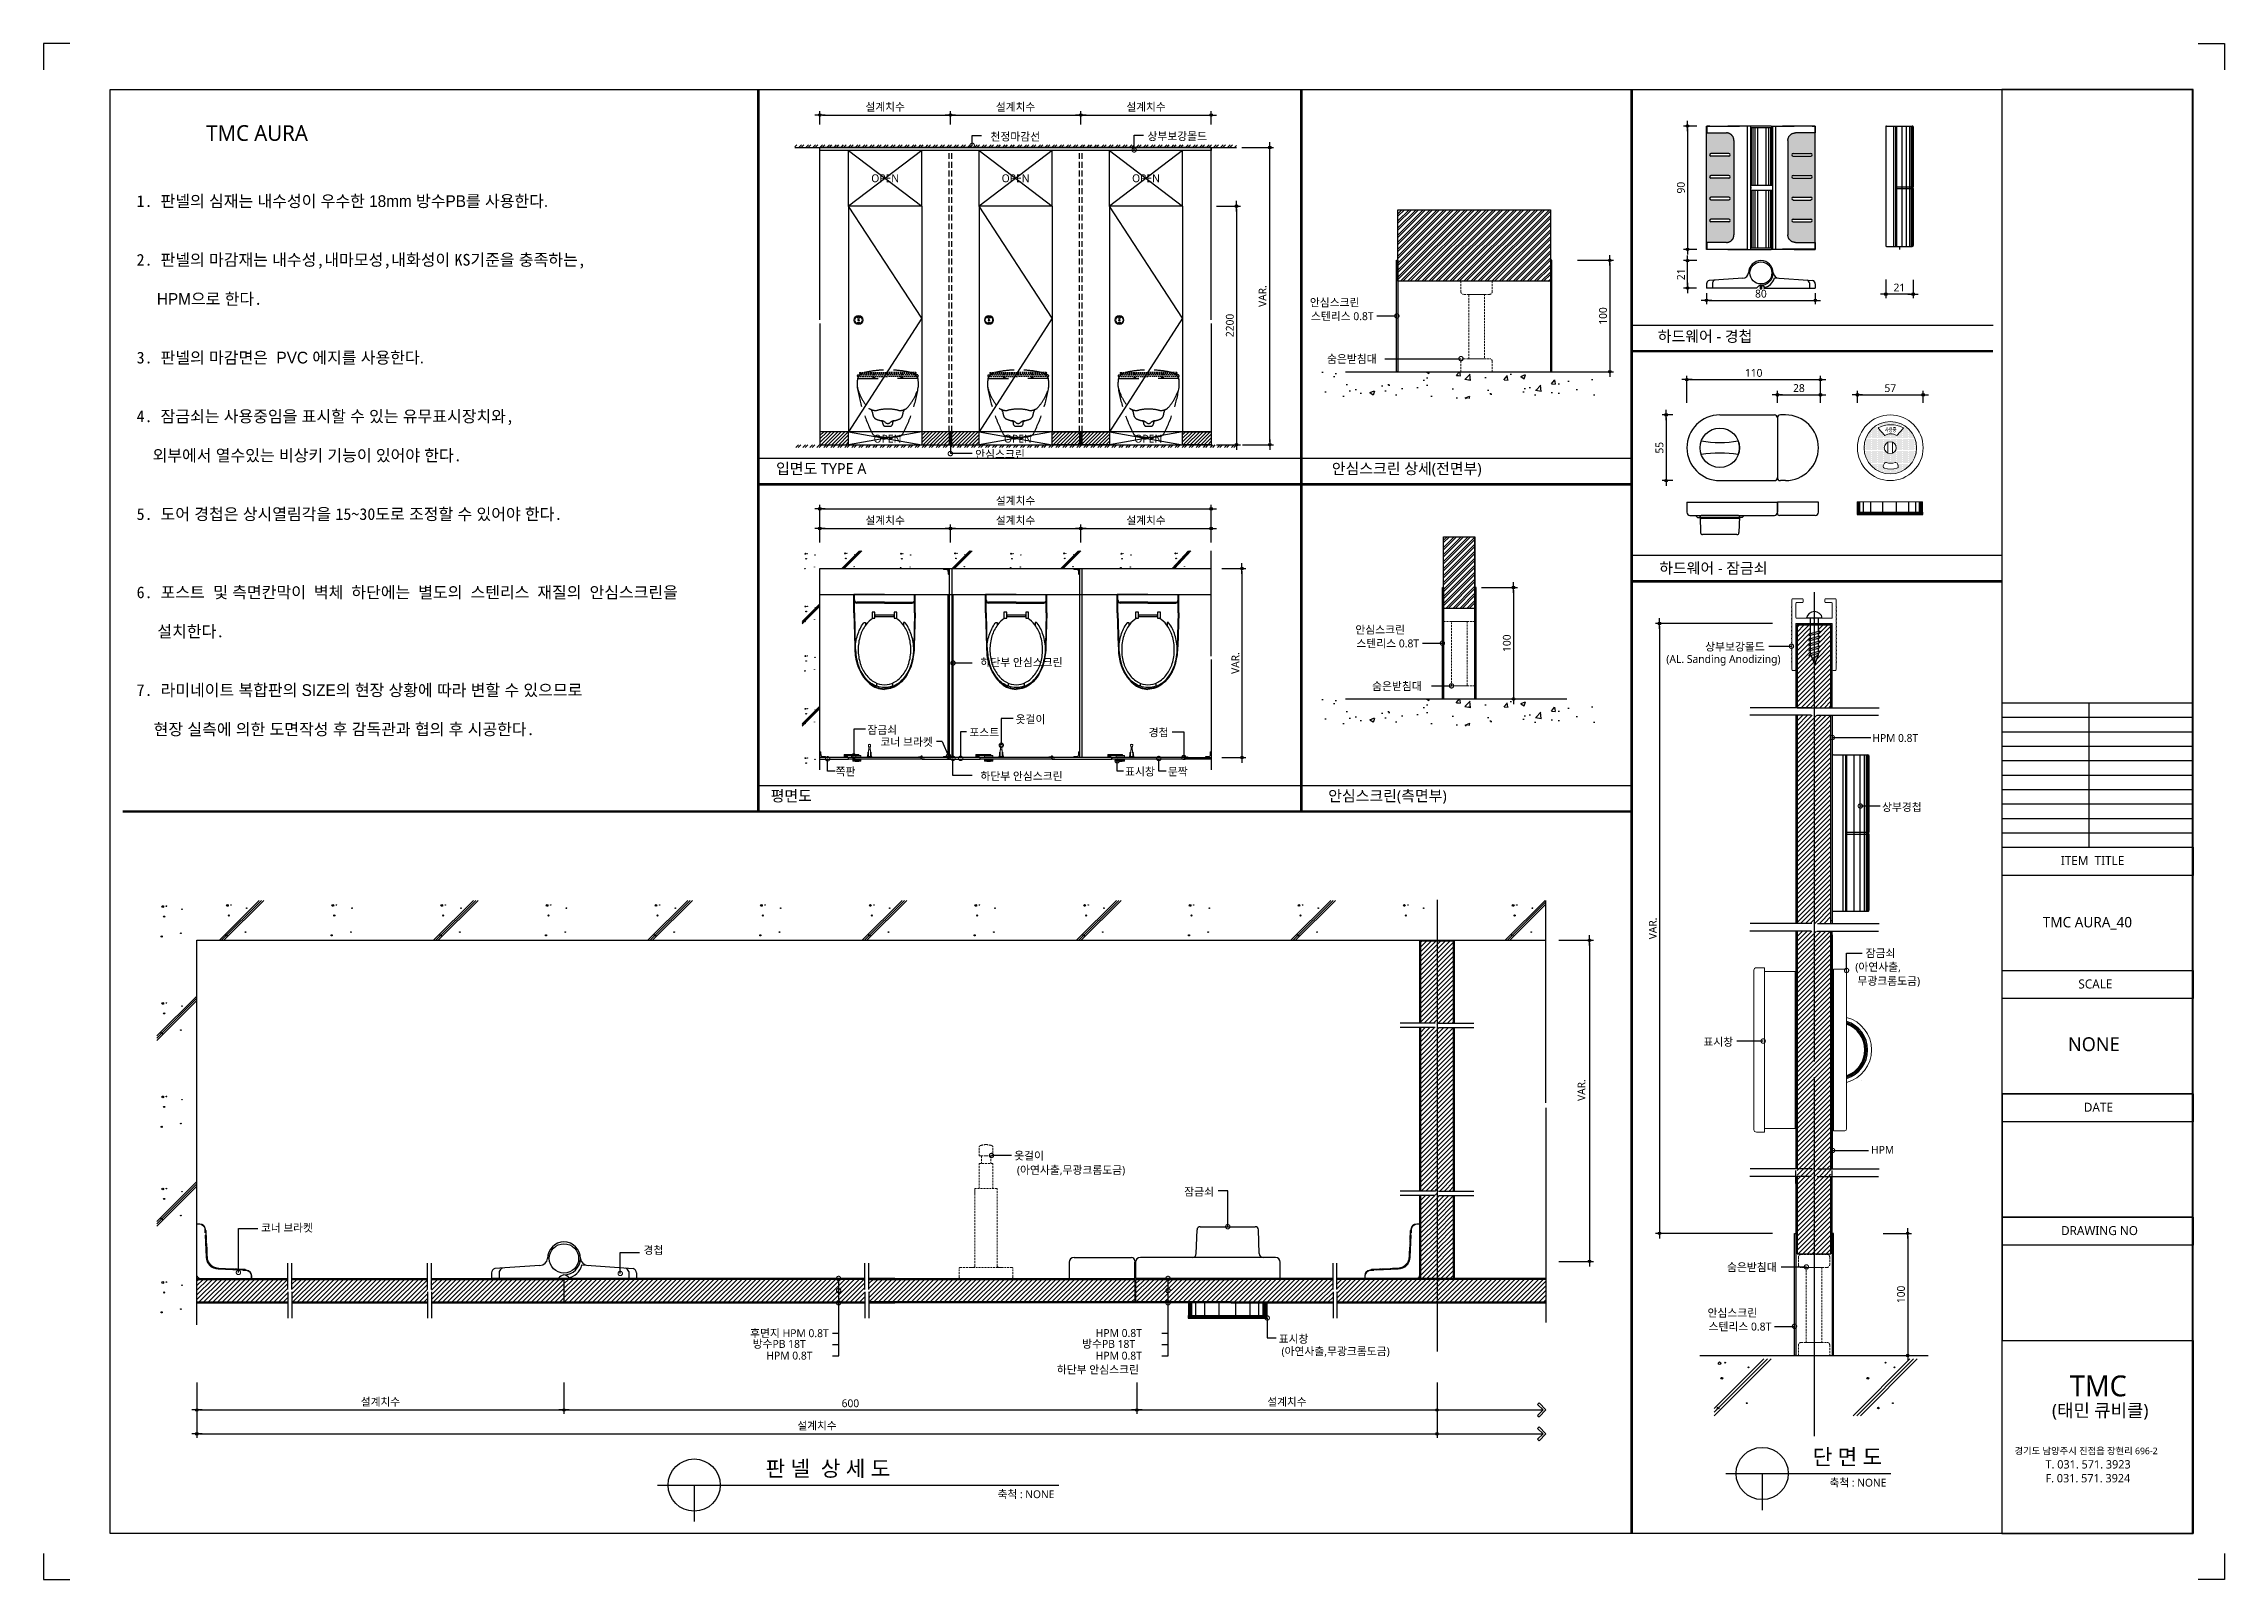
# Model space of a CAD drawing. Extents: x -256 to 8104, y -176 to 5714.
import ezdxf
from ezdxf.enums import TextEntityAlignment as Align

# ---------------------------------------------------------------- set-up
doc = ezdxf.new("R2010")
doc.units = 0
doc.header["$LTSCALE"] = 30
for name, pattern in [('CEN', [62, 60, -1, 0, -1]), ('HIDDEN', [0.375, 0.25, -0.125]), ('HIDDEN2', [4.7625, 3.175, -1.5875])]:
    doc.linetypes.add(name, pattern=pattern)
doc.layers.get('0').update_dxf_attribs({"linetype": 'CONTINUOUS'})
doc.layers.get('DEFPOINTS').update_dxf_attribs({"linetype": 'CONTINUOUS'})
for name, color, linetype in [('02---제품선', 4, 'CONTINUOUS'), ('0_toilet', 6, 'CONTINUOUS'), ('C', 2, 'CONTINUOUS'), ('curior-0Line', 252, 'CONTINUOUS'), ('DIM', 7, 'CONTINUOUS'), ('HAT', 8, 'CONTINUOUS'), ('HID', 9, 'HIDDEN'), ('jac text', 7, 'CONTINUOUS'), ('TIT', 3, 'CONTINUOUS'), ('경첩', 4, 'CONTINUOUS'), ('기타', 1, 'CONTINUOUS'), ('문자', 3, 'CONTINUOUS'), ('부자재', 4, 'CONTINUOUS'), ('상부보강몰드', 4, 'HIDDEN2'), ('옷걸이', 4, 'CONTINUOUS'), ('잠금쇠(회전형)', 4, 'CONTINUOUS'), ('중심선', 1, 'CEN'), ('치수', 1, 'CONTINUOUS'), ('판넬', 2, 'CONTINUOUS'), ('해치', 8, 'CONTINUOUS')]:
    doc.layers.add(name, color=color, linetype=linetype)
doc.styles.add('HDW', font='gulim.ttc')
doc.styles.add('돋움', font='malgun.ttf')
doc.dimstyles.new('10', dxfattribs={"dimscale": 10, "dimtxt": 3, "dimasz": 1, "dimexe": 1.5, "dimexo": 2, "dimgap": 1, "dimtad": 1, "dimdec": 0, "dimlunit": 6, "dimtxsty": '돋움', "dimblk": 'DIMDOT', "dimcen": -1, "dimdle": 1.5, "dimclrt": 3, "dimazin": 3, "dimtfac": 1, "dimtdec": 0, "dimtix": 1, "dimtmove": 2, "dimatfit": 3, "dimldrblk": 'DIMDOT', "dimarcsym": 0})
pattern_1 = [(45, (190000, -7000), (-8.980256, 8.980256), [])]

# ---------------------------------------------------------------- blocks, each defined once
blk = doc.blocks.new('DIMDOT')
at = {"linetype": 'Continuous'}
blk.add_line((-2, 0), (2, 0), dxfattribs=at)
for radius in [0.5, 0.25]:
    blk.add_circle((0, 0), radius, dxfattribs=at)
blk = doc.blocks.new('*D1070')
at = {"layer": 'DEFPOINTS', "color": 0}
for p in [(201541.7, -1384.1), (201041.7, -1440.4), (201541.7, -1440.4)]:
    blk.add_point(p, dxfattribs=at)
at = {"layer": 'DIM', "color": 0, "lineweight": -2, "ltscale": 10}
for p, q in [((201041.7, -1420.4), (201041.7, -1369.1)), ((201051.7, -1384.1), (201531.7, -1384.1)), ((201541.7, -1420.4), (201541.7, -1369.1))]:
    blk.add_line(p, q, dxfattribs=at)
at = {"layer": 'DIM', "color": 0, "lineweight": -2, "xscale": 10, "yscale": 10, "zscale": 10, "rotation": 180}
blk.add_blockref('DIMDOT', (201041.7, -1384.1), dxfattribs=at)
at = {"layer": 'DIM', "color": 0, "lineweight": -2, "xscale": 10, "yscale": 10, "zscale": 10}
blk.add_blockref('DIMDOT', (201541.7, -1384.1), dxfattribs=at)
at = {"layer": 'DIM', "color": 3, "insert": (201291.7, -1354.4), "char_height": 30, "attachment_point": 5, "style": '돋움'}
blk.add_mtext('설계치수', dxfattribs=at)
blk = doc.blocks.new('*D1071')
at = {"layer": 'DEFPOINTS', "color": 0}
for p in [(202041.7, -1384.1), (201541.7, -1440.4), (202041.7, -1440.4)]:
    blk.add_point(p, dxfattribs=at)
at = {"layer": 'DIM', "color": 0, "lineweight": -2, "ltscale": 10}
for p, q in [((201541.7, -1420.4), (201541.7, -1369.1)), ((201551.7, -1384.1), (202031.7, -1384.1)), ((202041.7, -1420.4), (202041.7, -1369.1))]:
    blk.add_line(p, q, dxfattribs=at)
at = {"layer": 'DIM', "color": 0, "lineweight": -2, "xscale": 10, "yscale": 10, "zscale": 10, "rotation": 180}
blk.add_blockref('DIMDOT', (201541.7, -1384.1), dxfattribs=at)
at = {"layer": 'DIM', "color": 0, "lineweight": -2, "xscale": 10, "yscale": 10, "zscale": 10}
blk.add_blockref('DIMDOT', (202041.7, -1384.1), dxfattribs=at)
at = {"layer": 'DIM', "color": 3, "insert": (201791.7, -1354.4), "char_height": 30, "attachment_point": 5, "style": '돋움'}
blk.add_mtext('설계치수', dxfattribs=at)
blk = doc.blocks.new('_DOTSMALL')
at = {"color": 0, "linetype": 'ByBlock', "const_width": 0.5}
blk.add_lwpolyline([(-0.0625, 0, 1), (0.0625, 0, 1)], format="xyb", close=True, dxfattribs=at)
blk = doc.blocks.new('A$C63EC304E')
at = {"layer": '치수', "color": 1, "xscale": 2.5, "yscale": 2.5, "zscale": 2.5, "rotation": 234.3098741996962}
blk.add_blockref('_DOTSMALL', (0.31, 0.31), dxfattribs=at)
blk = doc.blocks.new('A$C2BC9653E')
at = {"layer": '치수', "xscale": 0.3333333333333333, "yscale": 0.3333333333333333, "zscale": 0.3333333333333333}
blk.add_blockref('A$C63EC304E', (0, 0), dxfattribs=at)
blk = doc.blocks.new('A$C7FC71301')
at = {"layer": '치수', "rotation": 180}
blk.add_blockref('A$C2BC9653E', (0.21, 0.21), dxfattribs=at)
blk = doc.blocks.new('A$C4A20372B')
at = {"layer": '치수'}
blk.add_blockref('A$C7FC71301', (0, 0), dxfattribs=at)
blk = doc.blocks.new('A$C566469F5')
at = {"layer": '치수'}
blk.add_blockref('A$C4A20372B', (0, 0), dxfattribs=at)
blk = doc.blocks.new('A$C7E317CD4')
at = {"layer": '해치', "xscale": 2, "yscale": 2, "zscale": 2}
blk.add_blockref('A$C566469F5', (0, 0), dxfattribs=at)
blk = doc.blocks.new('A$C601D7F27')
at = {"layer": '치수'}
blk.add_blockref('A$C7E317CD4', (0, 0), dxfattribs=at)
blk = doc.blocks.new('A$C38802C08')
at = {"layer": '치수'}
blk.add_blockref('A$C601D7F27', (0, 0), dxfattribs=at)
blk = doc.blocks.new('*D1072')
at = {"layer": 'DEFPOINTS', "color": 0}
for p in [(202541.7, -1384.1), (202041.7, -1440.4), (202541.7, -1440.4)]:
    blk.add_point(p, dxfattribs=at)
at = {"layer": 'DIM', "color": 0, "lineweight": -2, "ltscale": 10}
for p, q in [((202041.7, -1420.4), (202041.7, -1369.1)), ((202051.7, -1384.1), (202531.7, -1384.1)), ((202541.7, -1420.4), (202541.7, -1369.1))]:
    blk.add_line(p, q, dxfattribs=at)
at = {"layer": 'DIM', "color": 0, "lineweight": -2, "xscale": 10, "yscale": 10, "zscale": 10, "rotation": 180}
blk.add_blockref('DIMDOT', (202041.7, -1384.1), dxfattribs=at)
at = {"layer": 'DIM', "color": 0, "lineweight": -2, "xscale": 10, "yscale": 10, "zscale": 10}
blk.add_blockref('DIMDOT', (202541.7, -1384.1), dxfattribs=at)
at = {"layer": 'DIM', "color": 3, "insert": (202291.7, -1354.4), "char_height": 30, "attachment_point": 5, "style": '돋움'}
blk.add_mtext('설계치수', dxfattribs=at)
blk = doc.blocks.new('*D1073')
at = {"layer": 'DEFPOINTS', "color": 0}
for p in [(202541.7, -1733.3), (202541.7, -2648.3), (202638.6, -2648.3)]:
    blk.add_point(p, dxfattribs=at)
at = {"layer": 'DIM', "color": 0, "lineweight": -2, "ltscale": 10}
for p, q in [((202561.7, -1733.3), (202653.6, -1733.3)), ((202638.6, -1743.3), (202638.6, -2638.3)), ((202561.7, -2648.3), (202653.6, -2648.3))]:
    blk.add_line(p, q, dxfattribs=at)
at = {"layer": 'DIM', "color": 0, "lineweight": -2, "xscale": 10, "yscale": 10, "zscale": 10}
for p, rotation in [((202638.6, -1733.3), 90), ((202638.6, -2648.3), 270)]:
    blk.add_blockref('DIMDOT', p, dxfattribs=dict(at, rotation=rotation))
at = {"layer": 'DIM', "color": 3, "insert": (202613.1, -2190.8), "char_height": 30, "attachment_point": 5, "rotation": 90, "style": '돋움'}
blk.add_mtext('2200', dxfattribs=at)
blk = doc.blocks.new('*D1074')
at = {"layer": 'DEFPOINTS', "color": 0}
for p in [(202562.7, -3123.2), (202562.7, -3848.2), (202659.6, -3848.2)]:
    blk.add_point(p, dxfattribs=at)
at = {"layer": 'DIM', "color": 0, "lineweight": -2, "ltscale": 10}
for p, q in [((202582.7, -3123.2), (202674.6, -3123.2)), ((202659.6, -3133.2), (202659.6, -3838.2)), ((202582.7, -3848.2), (202674.6, -3848.2))]:
    blk.add_line(p, q, dxfattribs=at)
at = {"layer": 'DIM', "color": 0, "lineweight": -2, "xscale": 10, "yscale": 10, "zscale": 10}
for p, rotation in [((202659.6, -3123.2), 90), ((202659.6, -3848.2), 270)]:
    blk.add_blockref('DIMDOT', p, dxfattribs=dict(at, rotation=rotation))
at = {"layer": 'DIM', "color": 3, "insert": (202634.4, -3485.7), "char_height": 30, "attachment_point": 5, "rotation": 90, "style": '돋움'}
blk.add_mtext('VAR.', dxfattribs=at)
blk = doc.blocks.new('*D1075')
at = {"layer": 'DEFPOINTS', "color": 0}
for p in [(202541.7, -2969.6), (202041.7, -3042.7), (202541.7, -3042.7)]:
    blk.add_point(p, dxfattribs=at)
at = {"layer": 'DIM', "color": 0, "lineweight": -2, "ltscale": 10}
for p, q in [((202041.7, -3022.7), (202041.7, -2954.6)), ((202051.7, -2969.6), (202531.7, -2969.6)), ((202541.7, -3022.7), (202541.7, -2954.6))]:
    blk.add_line(p, q, dxfattribs=at)
at = {"layer": 'DIM', "color": 0, "lineweight": -2, "xscale": 10, "yscale": 10, "zscale": 10, "rotation": 180}
blk.add_blockref('DIMDOT', (202041.7, -2969.6), dxfattribs=at)
at = {"layer": 'DIM', "color": 0, "lineweight": -2, "xscale": 10, "yscale": 10, "zscale": 10}
blk.add_blockref('DIMDOT', (202541.7, -2969.6), dxfattribs=at)
at = {"layer": 'DIM', "color": 3, "insert": (202291.7, -2940), "char_height": 30, "attachment_point": 5, "style": '돋움'}
blk.add_mtext('설계치수', dxfattribs=at)
blk = doc.blocks.new('*D1076')
at = {"layer": 'DEFPOINTS', "color": 0}
for p in [(202541.7, -2894.3), (201041.7, -3042.7), (202541.7, -3042.7)]:
    blk.add_point(p, dxfattribs=at)
at = {"layer": 'DIM', "color": 0, "lineweight": -2, "ltscale": 10}
for p, q in [((201041.7, -3022.7), (201041.7, -2879.3)), ((201051.7, -2894.3), (202531.7, -2894.3)), ((202541.7, -3022.7), (202541.7, -2879.3))]:
    blk.add_line(p, q, dxfattribs=at)
at = {"layer": 'DIM', "color": 0, "lineweight": -2, "xscale": 10, "yscale": 10, "zscale": 10, "rotation": 180}
blk.add_blockref('DIMDOT', (201041.7, -2894.3), dxfattribs=at)
at = {"layer": 'DIM', "color": 0, "lineweight": -2, "xscale": 10, "yscale": 10, "zscale": 10}
blk.add_blockref('DIMDOT', (202541.7, -2894.3), dxfattribs=at)
at = {"layer": 'DIM', "color": 3, "insert": (201791.7, -2864.6), "char_height": 30, "attachment_point": 5, "style": '돋움'}
blk.add_mtext('설계치수', dxfattribs=at)
blk = doc.blocks.new('*D1077')
at = {"layer": 'DEFPOINTS', "color": 0}
for p in [(202041.7, -2969.6), (201541.7, -3042.7), (202041.7, -3042.7)]:
    blk.add_point(p, dxfattribs=at)
at = {"layer": 'DIM', "color": 0, "lineweight": -2, "ltscale": 10}
for p, q in [((201541.7, -3022.7), (201541.7, -2954.6)), ((201551.7, -2969.6), (202031.7, -2969.6)), ((202041.7, -3022.7), (202041.7, -2954.6))]:
    blk.add_line(p, q, dxfattribs=at)
at = {"layer": 'DIM', "color": 0, "lineweight": -2, "xscale": 10, "yscale": 10, "zscale": 10, "rotation": 180}
blk.add_blockref('DIMDOT', (201541.7, -2969.6), dxfattribs=at)
at = {"layer": 'DIM', "color": 0, "lineweight": -2, "xscale": 10, "yscale": 10, "zscale": 10}
blk.add_blockref('DIMDOT', (202041.7, -2969.6), dxfattribs=at)
at = {"layer": 'DIM', "color": 3, "insert": (201791.7, -2940), "char_height": 30, "attachment_point": 5, "style": '돋움'}
blk.add_mtext('설계치수', dxfattribs=at)
blk = doc.blocks.new('*D1078')
at = {"layer": 'DEFPOINTS', "color": 0}
for p in [(201541.7, -2969.6), (201041.7, -3042.7), (201541.7, -3042.7)]:
    blk.add_point(p, dxfattribs=at)
at = {"layer": 'DIM', "color": 0, "lineweight": -2, "ltscale": 10}
for p, q in [((201041.7, -3022.7), (201041.7, -2954.6)), ((201051.7, -2969.6), (201531.7, -2969.6)), ((201541.7, -3022.7), (201541.7, -2954.6))]:
    blk.add_line(p, q, dxfattribs=at)
at = {"layer": 'DIM', "color": 0, "lineweight": -2, "xscale": 10, "yscale": 10, "zscale": 10, "rotation": 180}
blk.add_blockref('DIMDOT', (201041.7, -2969.6), dxfattribs=at)
at = {"layer": 'DIM', "color": 0, "lineweight": -2, "xscale": 10, "yscale": 10, "zscale": 10}
blk.add_blockref('DIMDOT', (201541.7, -2969.6), dxfattribs=at)
at = {"layer": 'DIM', "color": 3, "insert": (201291.7, -2940), "char_height": 30, "attachment_point": 5, "style": '돋움'}
blk.add_mtext('설계치수', dxfattribs=at)
blk = doc.blocks.new('*D1079')
at = {"layer": 'DEFPOINTS', "color": 0}
for p in [(198653.4, -6224.5), (200060.5, -6224.5), (200060.5, -6350.2)]:
    blk.add_point(p, dxfattribs=at)
at = {"layer": 'DIM', "color": 0, "lineweight": -2, "ltscale": 10}
for p, q in [((198653.4, -6244.5), (198653.4, -6365.2)), ((200060.5, -6244.5), (200060.5, -6365.2)), ((198663.4, -6350.2), (200050.5, -6350.2))]:
    blk.add_line(p, q, dxfattribs=at)
at = {"layer": 'DIM', "color": 0, "lineweight": -2, "xscale": 10, "yscale": 10, "zscale": 10, "rotation": 180}
blk.add_blockref('DIMDOT', (198653.4, -6350.2), dxfattribs=at)
at = {"layer": 'DIM', "color": 0, "lineweight": -2, "xscale": 10, "yscale": 10, "zscale": 10}
blk.add_blockref('DIMDOT', (200060.5, -6350.2), dxfattribs=at)
at = {"layer": 'DIM', "color": 3, "insert": (199357, -6320.5), "char_height": 30, "attachment_point": 5, "style": '돋움'}
blk.add_mtext('설계치수', dxfattribs=at)
blk = doc.blocks.new('*D1080')
at = {"layer": 'DEFPOINTS', "color": 0}
for p in [(198653.4, -6224.5), (203407.3, -6224.5), (203407.3, -6441.7)]:
    blk.add_point(p, dxfattribs=at)
at = {"layer": 'DIM', "color": 0, "lineweight": -2, "ltscale": 10}
for p, q in [((198653.4, -6244.5), (198653.4, -6456.7)), ((203407.3, -6244.5), (203407.3, -6456.7)), ((198663.4, -6441.7), (203397.3, -6441.7))]:
    blk.add_line(p, q, dxfattribs=at)
at = {"layer": 'DIM', "color": 0, "lineweight": -2, "xscale": 10, "yscale": 10, "zscale": 10, "rotation": 180}
blk.add_blockref('DIMDOT', (198653.4, -6441.7), dxfattribs=at)
at = {"layer": 'DIM', "color": 0, "lineweight": -2, "xscale": 10, "yscale": 10, "zscale": 10}
blk.add_blockref('DIMDOT', (203407.3, -6441.7), dxfattribs=at)
at = {"layer": 'DIM', "color": 3, "insert": (201030.4, -6412), "char_height": 30, "attachment_point": 5, "style": '돋움'}
blk.add_mtext('설계치수', dxfattribs=at)
blk = doc.blocks.new('*D1081')
at = {"layer": 'DEFPOINTS', "color": 0}
for p in [(202256.5, -6224.5), (203407.3, -6224.5), (203407.3, -6350.2)]:
    blk.add_point(p, dxfattribs=at)
at = {"layer": 'DIM', "color": 0, "lineweight": -2, "ltscale": 10}
for p, q in [((202256.5, -6244.5), (202256.5, -6365.2)), ((203407.3, -6244.5), (203407.3, -6365.2)), ((202266.5, -6350.2), (203397.3, -6350.2))]:
    blk.add_line(p, q, dxfattribs=at)
at = {"layer": 'DIM', "color": 0, "lineweight": -2, "xscale": 10, "yscale": 10, "zscale": 10, "rotation": 180}
blk.add_blockref('DIMDOT', (202256.5, -6350.2), dxfattribs=at)
at = {"layer": 'DIM', "color": 0, "lineweight": -2, "xscale": 10, "yscale": 10, "zscale": 10}
blk.add_blockref('DIMDOT', (203407.3, -6350.2), dxfattribs=at)
at = {"layer": 'DIM', "color": 3, "insert": (202831.9, -6320.5), "char_height": 30, "attachment_point": 5, "style": '돋움'}
blk.add_mtext('설계치수', dxfattribs=at)
blk = doc.blocks.new('*D1082')
at = {"layer": 'DEFPOINTS', "color": 0}
for p in [(200060.5, -6224.5), (202256.5, -6224.5), (202256.5, -6350.2)]:
    blk.add_point(p, dxfattribs=at)
at = {"layer": 'DIM', "color": 0, "lineweight": -2, "ltscale": 10}
for p, q in [((200060.5, -6244.5), (200060.5, -6365.2)), ((202256.5, -6244.5), (202256.5, -6365.2)), ((200070.5, -6350.2), (202246.5, -6350.2))]:
    blk.add_line(p, q, dxfattribs=at)
at = {"layer": 'DIM', "color": 0, "lineweight": -2, "xscale": 10, "yscale": 10, "zscale": 10, "rotation": 180}
blk.add_blockref('DIMDOT', (200060.5, -6350.2), dxfattribs=at)
at = {"layer": 'DIM', "color": 0, "lineweight": -2, "xscale": 10, "yscale": 10, "zscale": 10}
blk.add_blockref('DIMDOT', (202256.5, -6350.2), dxfattribs=at)
at = {"layer": 'DIM', "color": 3, "insert": (201158.5, -6324.7), "char_height": 30, "attachment_point": 5, "style": '돋움'}
blk.add_mtext('600', dxfattribs=at)
blk = doc.blocks.new('A$C06B31977')
for p, q in [((1.26, 11.06), (1.26, 21.17)), ((1.26, 10.11), (1.26, 0))]:
    blk.add_line(p, q)
blk = doc.blocks.new('*D1083')
at = {"layer": 'DEFPOINTS', "color": 0}
for p in [(203854.1, -4548.8), (203854.1, -5780.2), (203992, -5780.2)]:
    blk.add_point(p, dxfattribs=at)
at = {"layer": 'DIM', "color": 0, "lineweight": -2, "ltscale": 10}
for p, q in [((203874.1, -4548.8), (204007, -4548.8)), ((203992, -4558.8), (203992, -5770.2)), ((203874.1, -5780.2), (204007, -5780.2))]:
    blk.add_line(p, q, dxfattribs=at)
at = {"layer": 'DIM', "color": 0, "lineweight": -2, "xscale": 10, "yscale": 10, "zscale": 10}
for p, rotation in [((203992, -4548.8), 90), ((203992, -5780.2), 270)]:
    blk.add_blockref('DIMDOT', p, dxfattribs=dict(at, rotation=rotation))
at = {"layer": 'DIM', "color": 3, "insert": (203961.2, -5123.6), "char_height": 30, "attachment_point": 5, "rotation": 90, "style": '돋움'}
blk.add_mtext('VAR.', dxfattribs=at)
blk = doc.blocks.new('A$C13EB2441')
for p, q in [((0.84, 7.37), (0.84, 14.11)), ((0.84, 6.74), (0.84, 0))]:
    blk.add_line(p, q)
blk = doc.blocks.new('*D1084')
at = {"layer": 'DEFPOINTS', "color": 0}
for p in [(204877.2, -2398.7), (204365.2, -2507.3), (204877.2, -2507.3)]:
    blk.add_point(p, dxfattribs=at)
at = {"layer": 'DIM', "color": 0, "lineweight": -2, "ltscale": 10}
for p, q in [((204365.2, -2487.3), (204365.2, -2383.7)), ((204375.2, -2398.7), (204867.2, -2398.7)), ((204877.2, -2487.3), (204877.2, -2383.7))]:
    blk.add_line(p, q, dxfattribs=at)
at = {"layer": 'DIM', "color": 0, "lineweight": -2, "xscale": 10, "yscale": 10, "zscale": 10, "rotation": 180}
blk.add_blockref('DIMDOT', (204365.2, -2398.7), dxfattribs=at)
at = {"layer": 'DIM', "color": 0, "lineweight": -2, "xscale": 10, "yscale": 10, "zscale": 10}
blk.add_blockref('DIMDOT', (204877.2, -2398.7), dxfattribs=at)
at = {"layer": 'DIM', "color": 3, "insert": (204621.2, -2373.1), "char_height": 30, "attachment_point": 5, "style": '돋움'}
blk.add_mtext('110', dxfattribs=at)
blk = doc.blocks.new('*D1085')
at = {"layer": 'DEFPOINTS', "color": 0}
for p in [(204712.2, -2507.3), (204877.2, -2456.7), (204877.2, -2507.3)]:
    blk.add_point(p, dxfattribs=at)
at = {"layer": 'DIM', "color": 0, "lineweight": -2, "ltscale": 10}
for p, q in [((204712.2, -2487.3), (204712.2, -2441.7)), ((204722.2, -2456.7), (204867.2, -2456.7)), ((204877.2, -2487.3), (204877.2, -2441.7))]:
    blk.add_line(p, q, dxfattribs=at)
at = {"layer": 'DIM', "color": 0, "lineweight": -2, "xscale": 10, "yscale": 10, "zscale": 10, "rotation": 180}
blk.add_blockref('DIMDOT', (204712.2, -2456.7), dxfattribs=at)
at = {"layer": 'DIM', "color": 0, "lineweight": -2, "xscale": 10, "yscale": 10, "zscale": 10}
blk.add_blockref('DIMDOT', (204877.2, -2456.7), dxfattribs=at)
at = {"layer": 'DIM', "color": 3, "insert": (204794.7, -2431.2), "char_height": 30, "attachment_point": 5, "style": '돋움'}
blk.add_mtext('28', dxfattribs=at)
blk = doc.blocks.new('*D1086')
at = {"layer": 'DEFPOINTS', "color": 0}
for p in [(205018.9, -2507.3), (205270.9, -2456.7), (205270.9, -2507.3)]:
    blk.add_point(p, dxfattribs=at)
at = {"layer": 'DIM', "color": 0, "lineweight": -2, "ltscale": 10}
for p, q in [((205018.9, -2487.3), (205018.9, -2441.7)), ((205028.9, -2456.7), (205260.9, -2456.7)), ((205270.9, -2487.3), (205270.9, -2441.7))]:
    blk.add_line(p, q, dxfattribs=at)
at = {"layer": 'DIM', "color": 0, "lineweight": -2, "xscale": 10, "yscale": 10, "zscale": 10, "rotation": 180}
blk.add_blockref('DIMDOT', (205018.9, -2456.7), dxfattribs=at)
at = {"layer": 'DIM', "color": 0, "lineweight": -2, "xscale": 10, "yscale": 10, "zscale": 10}
blk.add_blockref('DIMDOT', (205270.9, -2456.7), dxfattribs=at)
at = {"layer": 'DIM', "color": 3, "insert": (205144.9, -2431.4), "char_height": 30, "attachment_point": 5, "style": '돋움'}
blk.add_mtext('57', dxfattribs=at)
blk = doc.blocks.new('*D1087')
at = {"layer": 'DEFPOINTS', "color": 0}
for p in [(204422.8, -1426), (204367.8, -1899.1), (204422.8, -1899.1)]:
    blk.add_point(p, dxfattribs=at)
at = {"layer": 'DIM', "color": 0, "lineweight": -2, "ltscale": 10}
for p, q in [((204402.8, -1426), (204352.8, -1426)), ((204367.8, -1436), (204367.8, -1889.1)), ((204402.8, -1899.1), (204352.8, -1899.1))]:
    blk.add_line(p, q, dxfattribs=at)
at = {"layer": 'DIM', "color": 0, "lineweight": -2, "xscale": 10, "yscale": 10, "zscale": 10}
for p, rotation in [((204367.8, -1426), 90), ((204367.8, -1899.1), 270)]:
    blk.add_blockref('DIMDOT', p, dxfattribs=dict(at, rotation=rotation))
at = {"layer": 'DIM', "color": 3, "insert": (204342.3, -1662.5), "char_height": 30, "attachment_point": 5, "rotation": 90, "style": '돋움'}
blk.add_mtext('90', dxfattribs=at)
blk = doc.blocks.new('*D1088')
at = {"layer": 'DEFPOINTS', "color": 0}
for p in [(204440.4, -2047.3), (204857.5, -2047.3), (204857.5, -2094.7)]:
    blk.add_point(p, dxfattribs=at)
at = {"layer": 'DIM', "color": 0, "lineweight": -2, "ltscale": 10}
for p, q in [((204440.4, -2067.3), (204440.4, -2109.7)), ((204857.5, -2067.3), (204857.5, -2109.7)), ((204450.4, -2094.7), (204847.5, -2094.7))]:
    blk.add_line(p, q, dxfattribs=at)
at = {"layer": 'DIM', "color": 0, "lineweight": -2, "xscale": 10, "yscale": 10, "zscale": 10, "rotation": 180}
blk.add_blockref('DIMDOT', (204440.4, -2094.7), dxfattribs=at)
at = {"layer": 'DIM', "color": 0, "lineweight": -2, "xscale": 10, "yscale": 10, "zscale": 10}
blk.add_blockref('DIMDOT', (204857.5, -2094.7), dxfattribs=at)
at = {"layer": 'DIM', "color": 3, "insert": (204648.9, -2069.2), "char_height": 30, "attachment_point": 5, "style": '돋움'}
blk.add_mtext('80', dxfattribs=at)
blk = doc.blocks.new('*D1089')
at = {"layer": 'DEFPOINTS', "color": 0}
for p in [(204367.8, -1942.3), (204422.8, -1942.3), (204422.1, -2047.3)]:
    blk.add_point(p, dxfattribs=at)
at = {"layer": 'DIM', "color": 0, "lineweight": -2, "ltscale": 10}
for p, q in [((204402.8, -1942.3), (204352.8, -1942.3)), ((204367.8, -2037.3), (204367.8, -1952.3)), ((204402.1, -2047.3), (204352.8, -2047.3))]:
    blk.add_line(p, q, dxfattribs=at)
at = {"layer": 'DIM', "color": 0, "lineweight": -2, "xscale": 10, "yscale": 10, "zscale": 10}
for p, rotation in [((204367.8, -1942.3), 90), ((204367.8, -2047.3), 270)]:
    blk.add_blockref('DIMDOT', p, dxfattribs=dict(at, rotation=rotation))
at = {"layer": 'DIM', "color": 3, "insert": (204342.5, -1994.8), "char_height": 30, "attachment_point": 5, "rotation": 90, "style": '돋움'}
blk.add_mtext('21', dxfattribs=at)
blk = doc.blocks.new('*D1090')
at = {"layer": 'DEFPOINTS', "color": 0}
for p in [(205127.3, -1995.1), (205232.3, -1995.9), (205127.3, -2070.8)]:
    blk.add_point(p, dxfattribs=at)
at = {"layer": 'DIM', "color": 0, "lineweight": -2, "ltscale": 10}
for p, q in [((205127.3, -2015.1), (205127.3, -2085.8)), ((205222.3, -2070.8), (205137.3, -2070.8)), ((205232.3, -2015.9), (205232.3, -2085.8))]:
    blk.add_line(p, q, dxfattribs=at)
at = {"layer": 'DIM', "color": 0, "lineweight": -2, "xscale": 10, "yscale": 10, "zscale": 10, "rotation": 180}
blk.add_blockref('DIMDOT', (205127.3, -2070.8), dxfattribs=at)
at = {"layer": 'DIM', "color": 0, "lineweight": -2, "xscale": 10, "yscale": 10, "zscale": 10}
blk.add_blockref('DIMDOT', (205232.3, -2070.8), dxfattribs=at)
at = {"layer": 'DIM', "color": 3, "insert": (205179.8, -2045.5), "char_height": 30, "attachment_point": 5, "style": '돋움'}
blk.add_mtext('21', dxfattribs=at)
blk = doc.blocks.new('A$C10E41893')
at = {"layer": '부자재'}
for p, q in [((6, 0), (6, 196)), ((123, 196), (6, 196)), ((123, 192), (6, 192)), ((55, 0), (55, 177)), ((61, 0), (61, 177)), ((6, 0), (6, -196)), ((55, 0), (55, -177)), ((61, 0), (61, -177)), ((123, -192), (6, -192)), ((123, -196), (6, -196))]:
    blk.add_line(p, q, dxfattribs=at)
for points in [[(123, 196, -0.012538), (123, 196), (335, 190, -0.055395), (445, 175, -0.154276), (577, 93, -0.179504), (612, 0, -0.179504)], [(123, 192, -0.012538), (123, 192), (335, 187, -0.055395), (444, 172, -0.154276), (574, 91, -0.179504), (608, 0, -0.179504)], [(157, -72, 0.089162), (200, -119, 0.085733), (270, -155, 0.075373), (359, -168, 0.075373), (447, -155, 0.085733), (517, -119, 0.106084), (567, -62, 0.126931), (583, 0, 0.126931), (567, 62, 0.106084), (517, 119, 0.085733), (447, 155, 0.075373), (359, 168, 0.075373), (270, 155, 0.085733), (200, 119, 0.089162), (157, 72)], [(572, 51), (589, 51), (589, 60, 0.021185), (583, 71, 0.106084), (528, 134, 0.085733), (453, 172, 0.075373), (359, 187, 0.075373), (265, 172, 0.085733), (189, 134, 0.007337), (184, 130), (184, 122), (205, 122)], [(123, -196, 0.012538), (123, -196), (335, -190, 0.055395), (445, -175, 0.154276), (577, -93, 0.179504), (612, 0, 0.179504)], [(123, -192, 0.012538), (123, -192), (335, -187, 0.055395), (444, -172, 0.154276), (574, -91, 0.179504), (608, 0, 0.179504)], [(589, -51, 0.090214), (598, 0, 0.090214), (589, 51, 0.106084)], [(572, -51), (589, -51), (589, -60, -0.021185), (583, -71, -0.106084), (528, -134, -0.085733), (453, -172, -0.075373), (359, -187, -0.075373), (265, -172, -0.085733), (189, -134, -0.007337), (184, -130), (184, -122), (205, -122)]]:
    blk.add_lwpolyline(points, format="xyb", dxfattribs=at)
blk.add_lwpolyline([(138, -61), (119, -61), (119, -79), (157, -79), (157, -61), (138, -61), (147, -61), (147, 61), (138, 61), (157, 61), (157, 79), (119, 79), (119, 61), (138, 61), (138, -61), (119, -61)], dxfattribs=at)
for centre, start, end in [((40, 177), 0, 90), ((46, 177), 0, 90), ((40, -177), 270, 0), ((46, -177), 270, 0)]:
    blk.add_arc(centre, 15, start, end, dxfattribs=at)
blk = doc.blocks.new('A$C460A2A32')
at = {"color": 0}
for p, q in [((3, 20), (0, 16)), ((3, 20), (9, 20)), ((4, 10), (162, 10)), ((9, 20), (162, 20)), ((13, 32), (11, 30)), ((13, 32), (162, 32)), ((13, 27), (162, 27)), ((312, 32), (162, 32)), ((312, 27), (162, 27)), ((316, 20), (162, 20)), ((321, 10), (162, 10)), ((312, 32), (313, 30)), ((322, 20), (316, 20)), ((322, 20), (324, 16))]:
    blk.add_line(p, q, dxfattribs=at)
for centre, radius, start, end in [((4, 14), 4, 150.0107, 270), ((13, 29), 2, 135, 270), ((109, 28), 26, 182.6717, 198.4118), ((109, 10), 26, 180, 202.6199), ((107, 28), 23, 183.0205, 200.9186), ((107, 10), 23, 180, 205.7715), ((69, 10), 23, 334.2285, 0), ((69, 28), 23, 339.0814, 356.9795), ((67, 10), 26, 337.3801, 0), ((67, 28), 26, 341.5882, 357.3283), ((257, 10), 26, 180, 202.6199), ((257, 28), 26, 182.6717, 198.4118), ((256, 28), 23, 183.0205, 200.9186), ((256, 10), 23, 180, 205.7715), ((217, 10), 23, 334.2285, 0), ((217, 28), 23, 339.0814, 356.9795), ((216, 28), 26, 341.5882, 357.3283), ((216, 10), 26, 337.3801, 0), ((312, 29), 2, 270, 45), ((321, 14), 4, 270, 29.9893)]:
    blk.add_arc(centre, radius, start, end, dxfattribs=at)
blk = doc.blocks.new('*D1091')
at = {"layer": 'DEFPOINTS', "color": 0}
for p in [(204330.9, -2533.9), (204285.2, -2785.9), (204330.9, -2785.9)]:
    blk.add_point(p, dxfattribs=at)
at = {"layer": 'DIM', "color": 0, "lineweight": -2, "ltscale": 10}
for p, q in [((204310.9, -2533.9), (204270.2, -2533.9)), ((204285.2, -2543.9), (204285.2, -2775.9)), ((204310.9, -2785.9), (204270.2, -2785.9))]:
    blk.add_line(p, q, dxfattribs=at)
at = {"layer": 'DIM', "color": 0, "lineweight": -2, "xscale": 10, "yscale": 10, "zscale": 10}
for p, rotation in [((204285.2, -2533.9), 90), ((204285.2, -2785.9), 270)]:
    blk.add_blockref('DIMDOT', p, dxfattribs=dict(at, rotation=rotation))
at = {"layer": 'DIM', "color": 3, "insert": (204259.9, -2659.9), "char_height": 30, "attachment_point": 5, "rotation": 90, "style": '돋움'}
blk.add_mtext('55', dxfattribs=at)
blk = doc.blocks.new('*D1092')
at = {"layer": 'DEFPOINTS', "color": 0}
for p in [(204712.9, -3333.9), (204260.1, -5672.9), (204712.9, -5672.9)]:
    blk.add_point(p, dxfattribs=at)
at = {"layer": 'DIM', "color": 0, "lineweight": -2, "ltscale": 10}
for p, q in [((204692.9, -3333.9), (204245.1, -3333.9)), ((204260.1, -3343.9), (204260.1, -5662.9)), ((204692.9, -5672.9), (204245.1, -5672.9))]:
    blk.add_line(p, q, dxfattribs=at)
at = {"layer": 'DIM', "color": 0, "lineweight": -2, "xscale": 10, "yscale": 10, "zscale": 10}
for p, rotation in [((204260.1, -3333.9), 90), ((204260.1, -5672.9), 270)]:
    blk.add_blockref('DIMDOT', p, dxfattribs=dict(at, rotation=rotation))
at = {"layer": 'DIM', "color": 3, "insert": (204234.8, -4503.4), "char_height": 30, "attachment_point": 5, "rotation": 90, "style": '돋움'}
blk.add_mtext('VAR.', dxfattribs=at)
blk = doc.blocks.new('*D1093')
at = {"layer": 'DEFPOINTS', "color": 0}
for p in [(205097.3, -5672.8), (205097.3, -6141.1), (205211.6, -6141.1)]:
    blk.add_point(p, dxfattribs=at)
at = {"layer": 'DIM', "color": 0, "lineweight": -2, "ltscale": 10}
for p, q in [((205117.3, -5672.8), (205226.6, -5672.8)), ((205211.6, -5682.8), (205211.6, -6131.1)), ((205117.3, -6141.1), (205226.6, -6141.1))]:
    blk.add_line(p, q, dxfattribs=at)
at = {"layer": 'DIM', "color": 0, "lineweight": -2, "xscale": 10, "yscale": 10, "zscale": 10}
for p, rotation in [((205211.6, -5672.8), 90), ((205211.6, -6141.1), 270)]:
    blk.add_blockref('DIMDOT', p, dxfattribs=dict(at, rotation=rotation))
at = {"layer": 'DIM', "color": 3, "insert": (205186, -5907), "char_height": 30, "attachment_point": 5, "rotation": 90, "style": '돋움'}
blk.add_mtext('100', dxfattribs=at)
blk = doc.blocks.new('*D1094')
at = {"layer": 'DEFPOINTS', "color": 0}
for p in [(203557.7, -3195.8), (203557.7, -3623.3), (203700.6, -3623.3)]:
    blk.add_point(p, dxfattribs=at)
at = {"layer": 'DIM', "color": 0, "lineweight": -2, "ltscale": 10}
for p, q in [((203577.7, -3195.8), (203715.6, -3195.8)), ((203700.6, -3205.8), (203700.6, -3613.3)), ((203577.7, -3623.3), (203715.6, -3623.3))]:
    blk.add_line(p, q, dxfattribs=at)
at = {"layer": 'DIM', "color": 0, "lineweight": -2, "xscale": 10, "yscale": 10, "zscale": 10}
for p, rotation in [((203700.6, -3195.8), 90), ((203700.6, -3623.3), 270)]:
    blk.add_blockref('DIMDOT', p, dxfattribs=dict(at, rotation=rotation))
at = {"layer": 'DIM', "color": 3, "insert": (203675, -3409.5), "char_height": 30, "attachment_point": 5, "rotation": 90, "style": '돋움'}
blk.add_mtext('100', dxfattribs=at)
blk = doc.blocks.new('*D1095')
at = {"layer": 'DEFPOINTS', "color": 0}
for p in [(203926.4, -1940.9), (203926.4, -2368.3), (204069.3, -2368.3)]:
    blk.add_point(p, dxfattribs=at)
at = {"layer": 'DIM', "color": 0, "lineweight": -2, "ltscale": 10}
for p, q in [((203946.4, -1940.9), (204084.3, -1940.9)), ((204069.3, -1950.9), (204069.3, -2358.3)), ((203946.4, -2368.3), (204084.3, -2368.3))]:
    blk.add_line(p, q, dxfattribs=at)
at = {"layer": 'DIM', "color": 0, "lineweight": -2, "xscale": 10, "yscale": 10, "zscale": 10}
for p, rotation in [((204069.3, -1940.9), 90), ((204069.3, -2368.3), 270)]:
    blk.add_blockref('DIMDOT', p, dxfattribs=dict(at, rotation=rotation))
at = {"layer": 'DIM', "color": 3, "insert": (204043.7, -2154.6), "char_height": 30, "attachment_point": 5, "rotation": 90, "style": '돋움'}
blk.add_mtext('100', dxfattribs=at)
blk = doc.blocks.new('*D1096')
at = {"layer": 'DEFPOINTS', "color": 0}
for p in [(202638.6, -1508.5), (202766, -1508.5), (202641.1, -2648.3)]:
    blk.add_point(p, dxfattribs=at)
at = {"layer": 'DIM', "color": 0, "lineweight": -2, "ltscale": 10}
for p, q in [((202658.6, -1508.5), (202781, -1508.5)), ((202766, -2638.3), (202766, -1518.5)), ((202661.1, -2648.3), (202781, -2648.3))]:
    blk.add_line(p, q, dxfattribs=at)
at = {"layer": 'DIM', "color": 0, "lineweight": -2, "xscale": 10, "yscale": 10, "zscale": 10}
for p, rotation in [((202766, -1508.5), 90), ((202766, -2648.3), 270)]:
    blk.add_blockref('DIMDOT', p, dxfattribs=dict(at, rotation=rotation))
at = {"layer": 'DIM', "color": 3, "insert": (202738.7, -2078.4), "char_height": 30, "attachment_point": 5, "rotation": 90, "style": '돋움'}
blk.add_mtext('VAR.', dxfattribs=at)
blk = doc.blocks.new('AURA_40', base_point=(198321.5, -6824.2))
h = blk.add_hatch()
h.set_pattern_fill('ANSI31', color=3, scale=3, angle=180)
h.set_pattern_definition([(225, (198360, -7000), (6.735192, -6.735192), [])])
h.paths.add_polyline_path([(201151.7, -2598.3), (201041.7, -2598.3), (201041.7, -2648.3), (201151.7, -2648.3)])
h.paths.add_polyline_path([(201536.7, -2598.3), (201431.7, -2598.3), (201431.7, -2648.3), (201536.7, -2648.3)])
h.paths.add_polyline_path([(201651.7, -2598.3), (201546.7, -2598.3), (201546.7, -2648.3), (201651.7, -2648.3)])
h.paths.add_polyline_path([(202036.7, -2598.3), (201931.7, -2598.3), (201931.7, -2648.3), (202036.7, -2648.3)])
h.paths.add_polyline_path([(202151.7, -2598.3), (202046.7, -2598.3), (202046.7, -2648.3), (202151.7, -2648.3)])
h.paths.add_polyline_path([(202541.7, -2598.3), (202431.7, -2598.3), (202431.7, -2648.3), (202541.7, -2648.3)])
h = blk.add_hatch()
h.set_pattern_fill('ANSI31', color=2, style=0)
h.set_pattern_definition([(45, (198360, -7000), (-2.245064, 2.245064), [])])
h.paths.add_polyline_path([(201546.7, -2598.3), (201536.7, -2598.3), (201536.7, -2648.3), (201546.7, -2648.3)])
h = blk.add_hatch()
h.set_pattern_fill('ANSI31', color=2, style=0)
h.set_pattern_definition([(45, (198860, -7000), (-2.245064, 2.245064), [])])
h.paths.add_polyline_path([(202046.7, -2598.3), (202036.7, -2598.3), (202036.7, -2648.3), (202046.7, -2648.3)])
h = blk.add_hatch()
h.set_pattern_fill('ANSI31', color=2, style=0)
h.set_pattern_definition([(45, (201538.1663, -5160.0106), (-2.245064, 2.245064), [])])
h.paths.add_polyline_path([(203432.7, -3195.8), (203427.7, -3195.8), (203427.7, -3407.5, -1), (203427.7, -3411.6), (203427.7, -3623.3), (203432.7, -3623.3)])
h.paths.add_polyline_path([(203557.7, -3411.6, -1), (203557.7, -3407.5), (203557.7, -3195.8), (203552.7, -3195.8), (203552.7, -3623.3), (203557.7, -3623.3)])
at = {"layer": 'HAT'}
h = blk.add_hatch(dxfattribs=at)
h.set_pattern_fill('ANSI32', color=256, scale=2, style=0)
h.set_pattern_definition([(45, (189705.63, -7141.476), (-13.470384, 13.470384), []), (45, (189714.61, -7141.476), (-13.470384, 13.470384), [])])
h.paths.add_polyline_path([(200945, -1498.5), (202638.6, -1498.5), (202638.6, -1508.5), (200945, -1508.5)])
h = blk.add_hatch(dxfattribs=at)
h.set_pattern_fill('ANSI32', color=256, scale=2, style=0)
h.set_pattern_definition([(45, (190000, -7000), (-13.470384, 13.470384), []), (45, (190008.98, -7000), (-13.470384, 13.470384), [])])
h.paths.add_polyline_path([(203256.9, -1747.1), (203842.3, -1747.1), (203842.3, -2021.7), (203256.9, -2021.7)])
h = blk.add_hatch(dxfattribs=at)
h.set_pattern_fill('ANSI32', color=256, scale=2, style=0)
h.set_pattern_definition([(45, (189705.63, -6959.496), (-13.470384, 13.470384), []), (45, (189714.61, -6959.496), (-13.470384, 13.470384), [])])
h.paths.add_polyline_path([(200945, -2658.7), (202638.6, -2658.7), (202638.6, -2648.7), (200945, -2648.7)])
h = blk.add_hatch(dxfattribs=at)
h.set_pattern_fill('ANSI32', color=256, scale=2, style=0)
h.set_pattern_definition([(45, (198351.317, -7000), (-13.470384, 13.470384), []), (45, (198360.298, -7000), (-13.470384, 13.470384), [])])
h.paths.add_polyline_path([(203552.7, -3002), (203432.7, -3002), (203432.7, -3276.6), (203552.7, -3276.6), (203552.7, -3195.8)])
at = {"layer": 'HAT', "transparency": 33554687}
h = blk.add_hatch(dxfattribs=at)
h.set_pattern_fill('ANSI31', color=256, scale=4, style=0)
h.set_pattern_definition(pattern_1)
h.paths.add_polyline_path([(204787.6, -3656.9), (204844, -3656.9), (204852.6, -3656.9), (204852.6, -3452.2), (204832.5, -3457.6), (204839.1, -3448.8), (204839.1, -3436.6), (204832.5, -3438.3), (204839, -3429.6), (204839.1, -3429.6), (204839.1, -3417.3), (204832.4, -3419.1), (204839, -3410.3), (204839.1, -3410.3), (204839.1, -3398), (204832.4, -3399.8), (204838.9, -3391.1), (204839.1, -3391), (204839.1, -3378.8), (204832.3, -3380.6), (204838.9, -3371.8), (204839.1, -3371.8), (204839.1, -3338.9), (204787.6, -3338.9)])
h.paths.add_polyline_path([(204866.2, -3656.9), (204917.6, -3656.9), (204917.6, -3338.9), (204869.1, -3338.9), (204869.1, -3363.8), (204875.6, -3362.1), (204869.1, -3370.8), (204869.1, -3383.1), (204875.6, -3381.3), (204869.1, -3390.1), (204869.1, -3390.1), (204869.1, -3402.3), (204875.7, -3400.6), (204869.2, -3409.3), (204869.1, -3409.3), (204869.1, -3421.6), (204875.7, -3419.8), (204869.2, -3428.6), (204869.1, -3428.6), (204869.1, -3440.8), (204875.8, -3439.1), (204869.3, -3447.8), (204869.1, -3447.9), (204869.1, -3454.4), (204855.1, -3491), (204852.6, -3485.2), (204852.6, -3656.9)])
at = {"layer": 'HAT'}
h = blk.add_hatch(dxfattribs=at)
h.set_pattern_fill('ANSI31', color=256, scale=4, style=0)
h.set_pattern_definition(pattern_1)
edge = h.paths.add_edge_path()
edge.add_line((204917.6, -3734.6), (204858.2, -3734.6))
edge.add_arc((204856.1, -3734.6), 2.08, -54.30987, 0, ccw=False)
edge.add_arc((204856.1, -3734.6), 2.08, 125.69013, 305.69013, ccw=False)
edge.add_arc((204856.1, -3734.6), 2.08, 0, 125.69013, ccw=False)
edge.add_line((204858.2, -3734.6), (204917.6, -3734.6))
edge.add_line((204917.6, -3734.6), (204917.6, -3685.9))
edge.add_line((204917.6, -3685.9), (204907.3, -3685.9))
edge.add_spline(control_points=[(204904.5, -3693.7), (204905.5, -3691.1), (204906.4, -3688.4), (204907.3, -3685.9)], knot_values=[0, 0, 0, 0, 0.152076, 0.152076, 0.152076, 0.152076], degree=3, periodic=0)
edge.add_line((204907.3, -3685.9), (204852.6, -3685.9))
edge.add_line((204852.6, -3685.9), (204852.6, -4484.4))
edge.add_line((204852.6, -4484.4), (204909.3, -4484.4))
edge.add_spline(control_points=[(204909.3, -4484.4), (204912.5, -4475.7), (204915.5, -4467.8), (204917.6, -4464)], knot_values=[0.152076, 0.152076, 0.152076, 0.152076, 0.673721, 0.673721, 0.673721, 0.673721], degree=3, periodic=0)
edge.add_spline(control_points=[(204920, -4484.4), (204920.5, -4474.4), (204921.6, -4459.1), (204918.7, -4462), (204917.6, -4464)], knot_values=[0.673721, 0.673721, 0.673721, 0.673721, 1.332503, 1.60798, 1.60798, 1.60798, 1.60798], degree=3, periodic=0)
edge.add_line((204917.6, -4464), (204917.6, -3734.6))
h.paths.add_polyline_path([(204852.6, -3685.9), (204787.6, -3685.9), (204787.6, -4484.4), (204852.6, -4484.4)])
h = blk.add_hatch(dxfattribs=at)
h.set_pattern_fill('ANSI31', color=256, scale=4, style=0)
h.set_pattern_definition(pattern_1)
h.paths.add_polyline_path([(204852.6, -4970), (204787.6, -4970), (204787.6, -5425.5), (204852.6, -5425.5), (204852.6, -5316, -0.567825), (204852.6, -5312.4)])
h.paths.add_polyline_path([(204917.6, -4970), (204852.6, -4970), (204852.6, -5312.4, -0.582142), (204855.8, -5314.2), (204917.6, -5314.2)])
edge = h.paths.add_edge_path()
edge.add_line((204917.6, -5314.2), (204855.8, -5314.2))
edge.add_arc((204853.7, -5314.2), 2.08, -54.30987, 0, ccw=False)
edge.add_arc((204853.7, -5314.2), 2.08, 239.17799, 305.69013, ccw=False)
edge.add_line((204852.6, -5316), (204852.6, -5425.5))
edge.add_line((204852.6, -5425.5), (204909.3, -5425.5))
edge.add_spline(control_points=[(204909.3, -5425.5), (204912.5, -5416.7), (204915.5, -5408.9), (204917.6, -5405.1)], knot_values=[0.152076, 0.152076, 0.152076, 0.152076, 0.673721, 0.673721, 0.673721, 0.673721], degree=3, periodic=0)
edge.add_line((204917.6, -5405.1), (204917.6, -5314.2))
h.paths.add_polyline_path([(204852.6, -4513.4), (204787.6, -4513.4), (204787.6, -4970), (204852.6, -4970)])
edge = h.paths.add_edge_path()
edge.add_line((204917.6, -4513.4), (204907.3, -4513.4))
edge.add_spline(control_points=[(204904.5, -4521.2), (204905.5, -4518.6), (204906.4, -4516), (204907.3, -4513.4)], knot_values=[0, 0, 0, 0, 0.152076, 0.152076, 0.152076, 0.152076], degree=3, periodic=0)
edge.add_line((204907.3, -4513.4), (204852.6, -4513.4))
edge.add_line((204852.6, -4513.4), (204852.6, -4970))
edge.add_line((204852.6, -4970), (204917.6, -4970))
edge.add_line((204917.6, -4970), (204917.6, -4513.4))
at = {"layer": 'HAT', "transparency": 33554687}
h = blk.add_hatch(dxfattribs=at)
h.set_pattern_fill('ANSI31', color=256, scale=4, style=0)
h.set_pattern_definition(pattern_1)
h.paths.add_polyline_path([(204787.6, -5425.5), (204787.6, -5454.5), (204842, -5454.5), (204852.6, -5454.5), (204852.6, -5425.5), (204844, -5425.5)])
h.paths.add_polyline_path([(204917.6, -5454.5), (204917.6, -5425.5), (204866.2, -5425.5), (204852.6, -5425.5), (204852.6, -5454.5), (204864.3, -5454.5)])
h = blk.add_hatch(dxfattribs=at)
h.set_pattern_fill('ANSI31', color=256, scale=4, style=0)
h.set_pattern_definition(pattern_1)
h.paths.add_polyline_path([(204842, -5454.5), (204787.6, -5454.5), (204787.6, -5751.3), (204852.6, -5751.3), (204852.6, -5454.5)])
h.paths.add_polyline_path([(204917.6, -5454.5), (204864.3, -5454.5), (204852.6, -5454.5), (204852.6, -5751.3), (204917.6, -5751.3)])
at = {"layer": '해치'}
h = blk.add_hatch(dxfattribs=at)
h.set_pattern_fill('DOTS', color=256, scale=2.628474)
h.set_pattern_definition([(0, (201478.674, -1090.9586), (2.086351, 4.172702), [0, -4.172702])])
edge = h.paths.add_edge_path()
edge.add_line((204440.9, -1872.6), (204441, -1872.6))
edge.add_spline(control_points=[(204441, -1872.6), (204441.2, -1872.6), (204452.7, -1872.6)], knot_values=[-0.724312, -0.724312, -0.724312, 0.724312, 0.724312, 0.724312], weights=[1, 0.748956, 1], degree=2, periodic=0)
edge.add_line((204452.7, -1872.6), (204516.6, -1872.6))
edge.add_spline(control_points=[(204516.6, -1872.6), (204545.5, -1872.6), (204545.5, -1843.6)], knot_values=[-1.570796, -1.570796, -1.570796, 0, 0, 0], weights=[1, 0.707107, 1], degree=2, periodic=0)
edge.add_line((204545.5, -1843.6), (204545.5, -1481.4))
edge.add_spline(control_points=[(204545.5, -1481.4), (204545.5, -1452.5), (204516.6, -1452.5)], knot_values=[0, 0, 0, 1.570796, 1.570796, 1.570796], weights=[1, 0.707107, 1], degree=2, periodic=0)
edge.add_line((204516.6, -1452.5), (204452.7, -1452.5))
edge.add_spline(control_points=[(204452.7, -1452.5), (204441.2, -1452.5), (204441, -1452.5)], knot_values=[-0.724312, -0.724312, -0.724312, 0.724312, 0.724312, 0.724312], weights=[1, 0.748956, 1], degree=2, periodic=0)
edge.add_line((204440.9, -1452.5), (204440.9, -1872.6))
h.paths.add_polyline_path([(204525.8, -1531.3, -0.414214), (204531.1, -1536.5, -0.414214), (204525.8, -1541.8), (204457.5, -1541.8, -0.414214), (204452.2, -1536.5, -0.414214), (204457.5, -1531.3)], flags=16)
h.paths.add_polyline_path([(204525.8, -1615.3, -0.414214), (204531.1, -1620.5, -0.414214), (204525.8, -1625.8), (204457.5, -1625.8, -0.414214), (204452.2, -1620.5, -0.414214), (204457.5, -1615.3)], flags=16)
h.paths.add_polyline_path([(204525.8, -1699.3, -0.414214), (204531.1, -1704.5, -0.414214), (204525.8, -1709.8), (204457.5, -1709.8, -0.414214), (204452.2, -1704.5, -0.414214), (204457.5, -1699.3)], flags=16)
h.paths.add_polyline_path([(204525.8, -1783.3, -0.414214), (204531.1, -1788.6, -0.414214), (204525.8, -1793.8), (204457.5, -1793.8, -0.414214), (204452.2, -1788.6, -0.414214), (204457.5, -1783.3)], flags=16)
h = blk.add_hatch(dxfattribs=at)
h.set_pattern_fill('DOTS', color=256, scale=2.628474)
h.set_pattern_definition([(0, (201004.0565, -1090.9586), (2.086351, 4.1727023), [0, -4.1727023])])
edge = h.paths.add_edge_path()
edge.add_spline(control_points=[(204752.3, -1481.4), (204752.3, -1452.5), (204781.3, -1452.5)], knot_values=[0, 0, 0, 1.570796, 1.570796, 1.570796], weights=[1, 0.707107, 1], degree=2, periodic=0)
edge.add_line((204781.3, -1452.5), (204845.2, -1452.5))
edge.add_spline(control_points=[(204845.2, -1452.5), (204856.7, -1452.5), (204856.9, -1452.5)], knot_values=[-0.724312, -0.724312, -0.724312, 0.724312, 0.724312, 0.724312], weights=[1, 0.748956, 1], degree=2, periodic=0)
edge.add_line((204857, -1452.5), (204857, -1872.6))
edge.add_line((204857, -1872.6), (204856.9, -1872.6))
edge.add_spline(control_points=[(204856.9, -1872.6), (204856.7, -1872.6), (204845.2, -1872.6)], knot_values=[-0.724312, -0.724312, -0.724312, 0.724312, 0.724312, 0.724312], weights=[1, 0.748956, 1], degree=2, periodic=0)
edge.add_line((204845.2, -1872.6), (204781.3, -1872.6))
edge.add_spline(control_points=[(204781.3, -1872.6), (204752.3, -1872.6), (204752.3, -1843.6)], knot_values=[-1.570796, -1.570796, -1.570796, 0, 0, 0], weights=[1, 0.707107, 1], degree=2, periodic=0)
edge.add_line((204752.3, -1843.6), (204752.3, -1481.4))
h.paths.add_polyline_path([(204772.1, -1531.3, 0.414214), (204766.8, -1536.5, 0.414214), (204772.1, -1541.8), (204840.4, -1541.8, 0.414214), (204845.7, -1536.5, 0.414214), (204840.4, -1531.3)], flags=16)
h.paths.add_polyline_path([(204772.1, -1615.3, 0.414214), (204766.8, -1620.5, 0.414214), (204772.1, -1625.8), (204840.4, -1625.8, 0.414214), (204845.7, -1620.5, 0.414214), (204840.4, -1615.3)], flags=16)
h.paths.add_polyline_path([(204772.1, -1699.3, 0.414214), (204766.8, -1704.5, 0.414214), (204772.1, -1709.8), (204840.4, -1709.8, 0.414214), (204845.7, -1704.5, 0.414214), (204840.4, -1699.3)], flags=16)
h.paths.add_polyline_path([(204772.1, -1783.3, 0.414214), (204766.8, -1788.6, 0.414214), (204772.1, -1793.8), (204840.4, -1793.8, 0.414214), (204845.7, -1788.6, 0.414214), (204840.4, -1783.3)], flags=16)
h = blk.add_hatch(dxfattribs=at)
h.set_pattern_fill('AR-CONC', color=256, style=0)
h.set_pattern_definition([(50, (201538.17, -3905.1), (182.185, -15.939), [19.05, -209.55]), (355, (201538.17, -3905.1), (-35.243, 191.057), [15.24, -167.64]), (100.451, (201553.35, -3906.42), (146.943, 175.117), [16.19, -178.09]), (46.184, (201538.17, -3854.3), (271.079, -42.042), [28.575, -314.325]), (96.636, (201560.76, -3857.8), (237.404, 247.426), [24.285, -267.135]), (351.184, (201538.17, -3854.3), (237.405, 247.425), [22.86, -251.46]), (21, (201563.57, -3867), (151.615, -102.2655), [19.05, -209.55]), (326, (201563.57, -3867), (61.802, 184.188), [15.24, -167.64]), (71.4514, (201576.2, -3875.52), (213.416, 81.923), [16.19, -178.09]), (37.5, (201538.166, -3905.093), (3.0886, 84.555), [0, -165.608, 0, -170.18, 0, -168.275]), (7.5, (201538.17, -3905.09), (66.8197, 100.1806), [0, -97.028, 0, -161.798, 0, -64.135]), (327.5, (201481.524, -3905.09), (135.5906, -5.7287), [0, -63.5, 0, -198.12, 0, -262.89]), (317.5, (201456.12, -3905.09), (148.129, 25.4265), [0, -82.55, 0, -131.572, 0, -186.69])])
h.paths.add_polyline_path([(204017.7, -2471.3), (204017.7, -2368.3), (202967.6, -2368.3), (202967.6, -2471.3)])
h = blk.add_hatch(dxfattribs=at)
h.set_pattern_fill('DOTS', color=256, scale=2.628474)
h.set_pattern_definition([(0, (199450.8684, -6117.236), (2.086351, 4.1727023), [0, -4.1727023])])
h.paths.add_polyline_path([(205245.5, -2659.9, 1), (205044.2, -2659.9, 1)])
h.paths.add_polyline_path([(205121.9, -2659.9, -1), (205167.8, -2659.9, -1)], flags=16)
h.paths.add_polyline_path([(205169.6, -2612.6, 0.250537), (205123.7, -2612.6), (205097.9, -2584.2, -0.258173), (205195.4, -2584.2)], flags=16)
h.paths.add_polyline_path([(205172.3, -2721.3), (205175.1, -2729.5, -0.437988), (205170.3, -2738.5, -0.127495), (205123.1, -2738.5, -0.437988), (205118.2, -2729.5), (205121, -2721.3, -0.407197), (205129.8, -2717, 0.156299), (205163.6, -2717, -0.407197)], flags=16)
h.paths.add_polyline_path([(205120.3, -2605.6), (205120.3, -2576.4), (205172.6, -2576.4), (205172.6, -2605.6)], flags=8)
h = blk.add_hatch(dxfattribs=at)
h.set_pattern_fill('AR-CONC', color=256, style=0)
h.set_pattern_definition([(50, (201538.17, -5160.01), (182.185, -15.939), [19.05, -209.55]), (355, (201538.17, -5160.01), (-35.243, 191.057), [15.24, -167.64]), (100.451, (201553.35, -5161.34), (146.943, 175.117), [16.19, -178.09]), (46.184, (201538.17, -5109.2), (271.079, -42.042), [28.575, -314.325]), (96.636, (201560.76, -5112.71), (237.404, 247.426), [24.285, -267.135]), (351.184, (201538.17, -5109.2), (237.405, 247.425), [22.86, -251.46]), (21, (201563.57, -5121.91), (151.615, -102.2655), [19.05, -209.55]), (326, (201563.57, -5121.91), (61.802, 184.188), [15.24, -167.64]), (71.4514, (201576.2, -5130.43), (213.416, 81.923), [16.19, -178.09]), (37.5, (201538.166, -5160.01), (3.0886, 84.555), [0, -165.608, 0, -170.18, 0, -168.275]), (7.5, (201538.17, -5160.01), (66.8197, 100.1806), [0, -97.028, 0, -161.798, 0, -64.135]), (327.5, (201481.524, -5160.01), (135.5906, -5.7287), [0, -63.5, 0, -198.12, 0, -262.89]), (317.5, (201456.12, -5160.01), (148.129, 25.4265), [0, -82.55, 0, -131.572, 0, -186.69])])
h.paths.add_polyline_path([(204017.7, -3726.3), (204017.7, -3623.3), (202967.6, -3623.3), (202967.6, -3726.3)])
h = blk.add_hatch(dxfattribs=at)
h.set_pattern_fill('ANSI31', color=256, scale=4, style=0)
h.set_pattern_definition([(45, (-72903.08, -62996.612), (-8.9802561, 8.9802561), [])])
edge = h.paths.add_edge_path()
edge.add_line((203407.3, -4552.2), (203344.9, -4552.2))
edge.add_line((203344.9, -4552.2), (203344, -4553.1))
edge.add_line((203344, -4553.1), (203344, -4653.5))
edge.add_line((203344, -4653.5), (203386.8, -4653.5))
edge.add_line((203386.8, -4653.5), (203386.8, -4695))
edge.add_line((203386.8, -4695), (203344, -4695))
edge.add_line((203344, -4695), (203344, -4866.7))
edge.add_line((203344, -4866.7), (203400.6, -4866.7))
edge.add_spline(control_points=[(203400.6, -4866.7), (203403.3, -4859.1), (203409.4, -4843.7), (203405.5, -4874.6), (203407, -4877.1), (203407.3, -4877.1)], knot_values=[0.456227, 0.456227, 0.456227, 0.456227, 2.847595, 6.178025, 6.737145, 6.737145, 6.737145, 6.737145], degree=3, periodic=0)
edge.add_spline(control_points=[(203407, -4876.9), (203407.1, -4873.9), (203407.1, -4871.2), (203406.6, -4870.8), (203406.5, -4870.8)], knot_values=[0.891967, 0.891967, 0.891967, 0.891967, 1.280656, 1.337888, 1.337888, 1.337888, 1.337888], degree=3, periodic=0)
edge.add_line((203407.3, -4877.1), (203407.3, -4552.2))
edge = h.paths.add_edge_path()
edge.add_line((203470.7, -4552.2), (203407.3, -4552.2))
edge.add_line((203407.3, -4552.2), (203407.3, -4877.1))
edge.add_spline(control_points=[(203407.3, -4877.1), (203408.5, -4877.4), (203410.7, -4873), (203413.4, -4866.7)], knot_values=[6.737145, 6.737145, 6.737145, 6.737145, 8.913909, 8.913909, 8.913909, 8.913909], degree=3, periodic=0)
edge.add_spline(control_points=[(203413.4, -4866.7), (203415.4, -4861.9), (203417.7, -4855.9), (203420.1, -4850)], knot_values=[8.913909, 8.913909, 8.913909, 8.913909, 10.573873, 10.573873, 10.573873, 10.573873], degree=3, periodic=0)
edge.add_line((203413.4, -4866.7), (203470.7, -4866.7))
edge.add_line((203470.7, -4866.7), (203470.7, -4695))
edge.add_line((203470.7, -4695), (203427.8, -4695))
edge.add_line((203427.8, -4695), (203427.8, -4653.5))
edge.add_line((203427.8, -4653.5), (203470.7, -4653.5))
edge.add_line((203470.7, -4653.5), (203470.7, -4552.2))
h.paths.add_polyline_path([(203470.7, -4653.5), (203427.8, -4653.5), (203427.8, -4695), (203470.7, -4695)], flags=16)
h.paths.add_polyline_path([(203386.8, -4653.5), (203344, -4653.5), (203344, -4695), (203386.8, -4695)], flags=16)
h = blk.add_hatch(dxfattribs=at)
h.set_pattern_fill('ANSI31', color=256, scale=4, style=0)
h.set_pattern_definition([(45, (203407.324, -5197.163), (-8.98026, 8.98026), [])])
h.paths.add_polyline_path([(203470.7, -4883.8), (203344, -4883.8), (203344, -5510.5), (203470.7, -5510.5)])
at = {"layer": '해치', "transparency": 33554687}
h = blk.add_hatch(dxfattribs=at)
h.set_pattern_fill('ANSI31', color=256, scale=4)
h.set_pattern_definition(pattern_1)
edge = h.paths.add_edge_path()
edge.add_spline(control_points=[(203407.3, -5538.1), (203407, -5538), (203405.9, -5536.3), (203406.8, -5526.4), (203407, -5520.7)], knot_values=[1.337888, 1.337888, 1.337888, 1.337888, 1.524261, 2.245715, 2.245715, 2.245715, 2.245715], degree=3, periodic=0)
edge.add_spline(control_points=[(203407.3, -5520.9), (203407, -5520.9), (203405.5, -5518.4), (203409.4, -5487.5), (203403.3, -5502.9), (203400.6, -5510.5)], knot_values=[0.152076, 0.152076, 0.152076, 0.152076, 0.338449, 1.448592, 2.245715, 2.245715, 2.245715, 2.245715], degree=3, periodic=0)
edge.add_spline(control_points=[(203407, -5520.7), (203407.1, -5517.7), (203407.1, -5515), (203406.6, -5514.6), (203406.5, -5514.6)], knot_values=[0.891967, 0.891967, 0.891967, 0.891967, 1.280656, 1.337888, 1.337888, 1.337888, 1.337888], degree=3, periodic=0)
edge.add_spline(control_points=[(203406.5, -5514.6), (203405.5, -5514.5), (203403.1, -5520.5), (203400.6, -5527.6)], knot_values=[0.152076, 0.152076, 0.152076, 0.152076, 0.891967, 0.891967, 0.891967, 0.891967], degree=3, periodic=0)
edge.add_spline(control_points=[(203398.9, -5532.1), (203399.5, -5530.6), (203400, -5529.1), (203400.6, -5527.6)], knot_values=[0, 0, 0, 0, 0.152076, 0.152076, 0.152076, 0.152076], degree=3, periodic=0)
edge.add_line((203400.6, -5527.6), (203344, -5527.6))
edge.add_line((203344, -5527.6), (203344, -5700.1))
edge.add_line((203344, -5700.1), (203388.7, -5700.1))
edge.add_line((203388.7, -5700.1), (203388.7, -5741.6))
edge.add_line((203388.7, -5741.6), (203344, -5741.6))
edge.add_line((203344, -5741.6), (203344, -5845.9))
edge.add_line((203344, -5845.9), (203407.3, -5845.9))
edge.add_line((203407.3, -5845.9), (203407.3, -5538.1))
h.paths.add_polyline_path([(203470.7, -5700.1), (203425.9, -5700.1), (203425.9, -5741.6), (203470.7, -5741.6)])
h.paths.add_polyline_path([(203388.7, -5700.1), (203344, -5700.1), (203344, -5741.6), (203388.7, -5741.6)], flags=16)
h = blk.add_hatch(dxfattribs=at)
h.set_pattern_fill('ANSI31', color=256, scale=4)
h.set_pattern_definition(pattern_1)
h.paths.add_polyline_path([(203470.7, -5588.6), (203407.3, -5588.6), (203407.3, -5845.9), (203470.7, -5845.9), (203470.7, -5741.6), (203425.9, -5741.6), (203425.9, -5700.1), (203470.7, -5700.1)])
edge = h.paths.add_edge_path()
edge.add_line((203470.7, -5527.6), (203413.4, -5527.6))
edge.add_spline(control_points=[(203413.4, -5527.6), (203410.7, -5533.9), (203408.5, -5538.3), (203407.3, -5538.1)], knot_values=[2.245715, 2.245715, 2.245715, 2.245715, 2.971303, 2.971303, 2.971303, 2.971303], degree=3, periodic=0)
edge.add_line((203407.3, -5538.1), (203407.3, -5588.6))
edge.add_line((203407.3, -5588.6), (203470.7, -5588.6))
edge.add_line((203470.7, -5588.6), (203470.7, -5527.6))
h = blk.add_hatch(dxfattribs=at)
h.set_pattern_fill('ANSI31', color=256, scale=4, style=0)
h.set_pattern_definition(pattern_1)
h.paths.add_polyline_path([(199002.4, -5897.5), (199002.4, -5888), (199002.4, -5849.2), (198653.4, -5849.2), (198653.4, -5935.9), (199002.4, -5935.9)])
h.paths.add_polyline_path([(199017.1, -5897.5), (199017.1, -5888), (199017.1, -5849.2), (199537.5, -5849.2), (199537.5, -5897.5), (199537.5, -5935.9), (199017.1, -5935.9)])
at = {"layer": '해치'}
h = blk.add_hatch(dxfattribs=at)
h.set_pattern_fill('ANSI31', color=256, scale=4)
h.set_pattern_definition(pattern_1)
h.paths.add_polyline_path([(200060.5, -5935.9), (200060.5, -5849.2), (199552.1, -5849.2), (199552.1, -5935.9)])
at = {"layer": '해치', "transparency": 33554687}
h = blk.add_hatch(dxfattribs=at)
h.set_pattern_fill('ANSI31', color=256, scale=4)
h.set_pattern_definition(pattern_1)
h.paths.add_polyline_path([(200060.5, -5849.2), (200060.5, -5935.9), (201113.5, -5935.9), (201113.5, -5894.6, -0.610943), (201111.8, -5891.3, -0.241509), (201113.5, -5890.4), (201113.5, -5849.2)])
h = blk.add_hatch(dxfattribs=at)
h.set_pattern_fill('ANSI31', color=256, scale=4)
h.set_pattern_definition(pattern_1)
h.paths.add_polyline_path([(201214.2, -5849.2), (201113.5, -5849.2), (201113.5, -5890.4, -0.610943), (201115.2, -5893.7, -0.241509), (201113.5, -5894.6), (201113.5, -5935.9), (201214.2, -5935.9)])
h = blk.add_hatch(dxfattribs=at)
h.set_pattern_fill('ANSI31', color=256, scale=4)
h.set_pattern_definition(pattern_1)
h.paths.add_polyline_path([(202248.5, -5935.9), (202248.5, -5849.2), (201328.4, -5849.2), (201228.8, -5849.2), (201228.8, -5888), (201228.8, -5897.5), (201228.8, -5935.9), (201328.4, -5935.9)])
h = blk.add_hatch(dxfattribs=at)
h.set_pattern_fill('ANSI31', color=256, scale=4, style=0)
h.set_pattern_definition(pattern_1)
h.paths.add_polyline_path([(203023.4, -5897.5), (203023.4, -5888), (203023.4, -5849.2), (203407.3, -5849.2), (203407.3, -5935.9), (203023.4, -5935.9)])
edge = h.paths.add_edge_path()
edge.add_line((203008.8, -5897.5), (203008.8, -5888))
edge.add_line((203008.8, -5888), (203008.8, -5849.2))
edge.add_line((203008.8, -5849.2), (202376.3, -5849.2))
edge.add_line((202376.3, -5849.2), (202376.3, -5890.4))
edge.add_arc((202376.3, -5892.5), 2.08, -35.69013, 90, ccw=False)
edge.add_arc((202376.3, -5892.5), 2.08, 270, 324.30987, ccw=False)
edge.add_line((202376.3, -5894.6), (202376.3, -5935.9))
edge.add_line((202376.3, -5935.9), (203008.8, -5935.9))
edge.add_line((203008.8, -5935.9), (203008.8, -5897.5))
h.paths.add_polyline_path([(202251.5, -5849.2), (202251.5, -5935.9), (202376.3, -5935.9), (202376.3, -5894.6, -0.610943), (202374.6, -5891.3, -0.241509), (202376.3, -5890.4), (202376.3, -5849.2)])
h.paths.add_polyline_path([(203825, -5849.2), (203407.3, -5849.2), (203407.3, -5935.9), (203825, -5935.9)])
at = {"color": 2}
for p, q in [((198065.6, -1110), (198065.6, -1210)), ((198065.6, -1110), (198065.6, -1210)), ((198065.6, -1110), (198065.6, -1210)), ((198165.6, -1110), (198065.6, -1110)), ((198065.6, -1110), (198065.6, -1210)), ((206325.6, -1110), (206425.6, -1110)), ((206325.6, -1110), (206425.6, -1110)), ((206325.6, -1110), (206425.6, -1110)), ((206425.6, -1110), (206425.6, -1210)), ((206425.6, -1110), (206425.6, -1210)), ((206425.6, -1110), (206425.6, -1210)), ((200945, -1508.5), (202638.6, -1508.5)), ((205179.8, -1887.5), (205179.8, -1899.1)), ((203056.9, -2368.3), (203946.4, -2368.3)), ((201431.7, -2598.3), (201431.7, -2648.3)), ((201536.7, -2598.3), (201536.7, -2648.3)), ((202036.7, -2598.3), (202036.7, -2648.3)), ((202151.7, -2598.3), (202151.7, -2648.3)), ((201531.7, -3223.2), (201531.7, -3848.2)), ((201551.7, -3223.2), (201551.7, -3848.2)), ((203056.9, -3623.3), (203904.6, -3623.3)), ((204787.6, -3656.9), (204917.6, -3656.9)), ((200060.5, -5845.9), (200060.5, -5939.2)), ((202248.5, -5849.2), (202248.5, -5935.9)), ((202251.5, -5849.2), (202251.5, -5935.9)), ((198065.6, -6900), (198065.6, -7000)), ((198065.6, -6900), (198065.6, -7000)), ((198065.6, -6900), (198065.6, -7000)), ((198065.6, -6900), (198065.6, -7000)), ((206425.6, -6900), (206425.6, -7000)), ((206425.6, -6900), (206425.6, -7000)), ((206425.6, -6900), (206425.6, -7000)), ((198065.6, -7000), (198165.6, -7000)), ((206425.6, -7000), (206325.6, -7000)), ((206425.6, -7000), (206325.6, -7000)), ((206425.6, -7000), (206325.6, -7000))]:
    blk.add_line(p, q, dxfattribs=at)
for p, q in [((201041.7, -2169.6), (201041.7, -1508.5)), ((202541.7, -2169.6), (202541.7, -1508.5)), ((201041.7, -2183.4), (201041.7, -2648.3)), ((202541.7, -2183.4), (202541.7, -2648.3)), ((201041.7, -2648.3), (202541.7, -2648.3)), ((202541.7, -3459), (202541.7, -3055.4)), ((201041.7, -3894.9), (201041.7, -3123.2)), ((201041.7, -3123.2), (202541.7, -3123.2)), ((201041.7, -3223.2), (202541.7, -3223.2)), ((202541.7, -3472.4), (202541.7, -3894.9)), ((203825, -5172.5), (203825, -4395.7)), ((198653.4, -4548.8), (203825, -4548.8)), ((198653.4, -6023.8), (198653.4, -4548.8)), ((203400.7, -4866.7), (203265.9, -4866.7)), ((203413.4, -4866.7), (203548.2, -4866.7)), ((203825, -5191.5), (203825, -6014.8)), ((203400.7, -5510.5), (203265.9, -5510.5)), ((203413.4, -5510.5), (203548.2, -5510.5)), ((204415.4, -6141.1), (205289.8, -6141.1))]:
    blk.add_line(p, q)
at = {"color": 8}
for p, q in [((204153.5, -2189.5), (205538.7, -2189.5)), ((200805.6, -2700.1), (204153.5, -2700.1)), ((204153.5, -3072.2), (205573.1, -3072.2)), ((200805.6, -3955), (202768.2, -3955)), ((202768.2, -3955), (204153.5, -3955))]:
    blk.add_line(p, q, dxfattribs=at)
at = {"color": 4}
for p, q in [((201530.4, -3125.3), (201520.7, -3124.7)), ((201530.4, -3125.3), (201531.1, -3125.3)), ((201534.5, -3129.1), (201535, -3139.2)), ((202030.4, -3125.3), (202020.7, -3124.7)), ((202030.4, -3125.3), (202031.1, -3125.3)), ((202034.5, -3129.1), (202035, -3139.2))]:
    blk.add_line(p, q, dxfattribs=at)
at = {"color": 2}
for points in [[(198320.8, -1285.8), (205573.1, -1285.8), (205573.1, -6824.2), (198320.8, -6824.2)], [(198320.8, -1285.8), (205573.1, -1285.8), (205573.1, -6824.2), (198320.8, -6824.2)], [(198320.8, -1285.8), (206302.7, -1285.8), (206302.7, -6824.2), (198320.8, -6824.2)], [(201041.7, -1508.5), (202541.7, -1508.5), (202541.7, -1519.5), (201041.7, -1519.5)], [(203251.9, -1940.9), (203256.9, -1940.9), (203256.9, -2368.3), (203251.9, -2368.3)], [(203847.3, -1940.9), (203842.3, -1940.9), (203842.3, -2368.3), (203847.3, -2368.3)], [(201151.7, -2598.3), (201041.7, -2598.3), (201041.7, -2648.3), (201151.7, -2648.3)], [(201651.7, -2598.3), (201431.7, -2598.3), (201431.7, -2648.3), (201651.7, -2648.3)], [(201546.7, -2598.3), (201536.7, -2598.3), (201536.7, -2648.3), (201546.7, -2648.3)], [(201931.7, -2598.3), (202151.7, -2598.3), (202151.7, -2648.3), (201931.7, -2648.3)], [(202046.7, -2598.3), (202036.7, -2598.3), (202036.7, -2648.3), (202046.7, -2648.3)], [(202431.7, -2598.3), (202541.7, -2598.3), (202541.7, -2648.3), (202431.7, -2648.3)], [(203427.7, -3195.8), (203432.7, -3195.8), (203432.7, -3623.3), (203427.7, -3623.3)], [(203557.7, -3195.8), (203552.7, -3195.8), (203552.7, -3623.3), (203557.7, -3623.3)], [(204777.6, -5672.9), (204782.6, -5672.9), (204782.6, -6141.1), (204777.6, -6141.1)], [(204927.6, -5672.9), (204922.6, -5672.9), (204922.6, -6141.1), (204927.6, -6141.1)]]:
    blk.add_lwpolyline(points, close=True, dxfattribs=at)
at = {"color": 8, "const_width": 10}
for points in [[(200805.6, -4055), (200805.6, -1285.8)], [(202886.6, -4055), (202886.6, -1285.8)], [(204153.5, -6824.2), (204153.5, -1285.8)], [(204153.5, -2289.5), (205538.7, -2289.5)], [(200805.6, -2800.1), (204153.5, -2800.1)], [(204153.5, -3172.2), (205573.1, -3172.2)], [(198368.9, -4055), (204153.5, -4055)]]:
    blk.add_lwpolyline(points, dxfattribs=at)
at = {"color": 4}
for centre, radius, start, end in [((201520.8, -3123.1), 1.61, 184.02269, 266.84997), ((201530.9, -3128.9), 3.66, 356.64811, 86.2207), ((201536.7, -3139), 1.65, 186.1664, 269.59836), ((202020.8, -3123.1), 1.61, 184.02269, 266.84997), ((202030.8, -3128.9), 3.66, 356.64811, 86.2207), ((202036.6, -3139), 1.65, 186.1664, 269.59836)]:
    blk.add_arc(centre, radius, start, end, dxfattribs=at)
at = {"layer": '02---제품선'}
for p, q in [((204491.2, -2533.9), (204700.5, -2533.9)), ((204712.2, -2545.5), (204712.2, -2774.3)), ((204712.2, -2545.5), (204712.2, -2774.3)), ((204743.2, -2533.9), (204723.8, -2533.9)), ((204491.2, -2785.9), (204700.5, -2785.9)), ((204743.2, -2785.9), (204723.8, -2785.9)), ((204365.2, -2868.9), (204712.2, -2868.9)), ((204365.2, -2868.9), (204365.2, -2907.6)), ((204376.8, -2919.3), (204398.1, -2919.3)), ((204398.1, -2919.3), (204584.2, -2919.3)), ((204405.9, -2927), (204398.1, -2919.3)), ((204415.5, -2925.1), (204417.6, -2985.5)), ((204415.6, -2927), (204415.6, -2923.2)), ((204562.9, -2919.3), (204419.4, -2919.3)), ((204566.8, -2925.1), (204564.7, -2985.5)), ((204566.8, -2927), (204566.8, -2923.2)), ((204576.5, -2927), (204584.2, -2919.3)), ((204584.2, -2919.3), (204700.5, -2919.3)), ((204712.2, -2868.9), (204712.2, -2907.6)), ((204869.2, -2868.9), (204712.2, -2868.9)), ((204712.2, -2911.5), (204712.2, -2868.9)), ((204857.5, -2919.3), (204719.9, -2919.3)), ((204869.2, -2907.6), (204869.2, -2868.9)), ((204405.9, -2927), (204413.6, -2927)), ((204413.6, -2927), (204568.7, -2927)), ((204562.9, -2930.9), (204419.4, -2930.9)), ((204557, -2992.9), (204425.4, -2992.9)), ((204576.5, -2927), (204568.7, -2927)), ((202484.1, -5750.7), (202487.3, -5659.3)), ((202499.7, -5647.4), (202710.3, -5647.4)), ((202725.9, -5750.7), (202722.7, -5659.3)), ((202015.8, -5765.2), (202236, -5765.2)), ((202456.2, -5765.2), (202270.1, -5765.2)), ((202469.2, -5765.2), (202456.2, -5765.2)), ((202740.9, -5765.2), (202469.2, -5765.2)), ((202788, -5765.2), (202740.9, -5765.2)), ((201997.2, -5783.8), (201997.2, -5845.9)), ((201997.2, -5845.9), (202248.5, -5845.9)), ((202248.5, -5777.6), (202248.5, -5845.9)), ((202248.5, -5845.9), (202248.5, -5783.8)), ((202251.5, -5783.8), (202251.5, -5845.9)), ((202806.6, -5845.9), (202251.5, -5845.9)), ((202806.6, -5845.9), (202806.6, -5783.8))]:
    blk.add_line(p, q, dxfattribs=at)
blk.add_circle((204491.2, -2659.9), 75.6, dxfattribs=at)
blk.add_circle((204491.2, -2659.9), 75.6, dxfattribs=at)
for centre, radius, start, end in [((204491.2, -2659.9), 126, 90, 180), ((204700.5, -2545.5), 11.6, 0, 90), ((204723.8, -2545.5), 11.6, 90, 180), ((204743.2, -2659.9), 126, 0, 90), ((204491.2, -2659.9), 126, 180, 270), ((204491.2, -2223.1), 416.6, 260.2031, 279.7969), ((204491.2, -2659.9), 75.6, 340.75123, 19.24877), ((204743.2, -2659.9), 126, 270, 0), ((204491.2, -3096.7), 416.6, 80.2031, 99.7969), ((204700.5, -2774.3), 11.6, 270, 0), ((204723.8, -2774.3), 11.6, 180, 270), ((204376.8, -2907.6), 11.6, 180, 270), ((204419.4, -2923.2), 3.88, 90, 180), ((204562.9, -2923.2), 3.88, 0, 90), ((204700.5, -2907.6), 11.6, 270, 0), ((204719.9, -2911.5), 7.75, 180, 270), ((204857.5, -2907.6), 11.6, 270, 0), ((204419.4, -2927), 3.88, 180, 270), ((204425.4, -2985.2), 7.75, 182, 270), ((204557, -2985.2), 7.75, 270, 358), ((204562.9, -2927), 3.88, 270, 0), ((202499.7, -5659.8), 12.4, 90, 178), ((202710.3, -5659.8), 12.4, 2, 90), ((202015.8, -5783.8), 18.6, 90, 180), ((202236, -5777.6), 12.4, 0, 90), ((202270.1, -5783.8), 18.6, 90, 180), ((202469.2, -5750.2), 15, 270, 358), ((202740.9, -5750.2), 15, 182, 270), ((202788, -5783.8), 18.6, 0, 90)]:
    blk.add_arc(centre, radius, start, end, dxfattribs=at)
at = {"layer": '0_toilet'}
for p, q in [((201536.7, -3123.2), (201536.7, -3848.2)), ((201546.7, -3123.2), (201546.7, -3848.2)), ((202036.7, -3123.2), (202036.7, -3848.2)), ((202046.8, -3848.2), (202046.8, -3123.2)), ((201150.6, -3848.2), (201041.7, -3848.2)), ((201041.7, -3854.2), (201150.6, -3854.2)), ((201150.6, -3854.2), (201150.6, -3848.2)), ((201430.2, -3848.2), (201151.3, -3848.2)), ((201151.3, -3854.2), (201151.3, -3848.2)), ((201430.2, -3854.2), (201151.3, -3854.2)), ((201430.2, -3854.2), (201430.2, -3848.2)), ((201655.6, -3848.2), (201431.7, -3848.2)), ((201431.7, -3854.2), (201431.7, -3848.2)), ((201431.7, -3854.2), (201655.6, -3854.2)), ((201655.6, -3854.2), (201655.6, -3848.2)), ((201930.2, -3848.2), (201656.4, -3848.2)), ((201656.4, -3854.2), (201656.4, -3848.2)), ((201930.2, -3854.2), (201656.4, -3854.2)), ((201930.2, -3854.2), (201930.2, -3848.2)), ((202160.7, -3848.2), (201931.7, -3848.2)), ((201931.7, -3854.2), (201931.7, -3848.2)), ((201931.7, -3854.2), (202160.7, -3854.2)), ((202160.7, -3854.2), (202160.7, -3848.2)), ((202440.3, -3848.2), (202161.4, -3848.2)), ((202161.4, -3854.2), (202161.4, -3848.2)), ((202440.3, -3854.2), (202161.4, -3854.2)), ((202440.3, -3854.2), (202440.3, -3848.2)), ((202441.8, -3848.2), (202541.7, -3848.2)), ((202441.8, -3854.2), (202441.8, -3848.2)), ((202541.7, -3854.2), (202441.8, -3854.2))]:
    blk.add_line(p, q, dxfattribs=at)
at = {"layer": 'C'}
for p, q in [((204787.6, -3338.9), (204787.6, -3656.9)), ((204787.6, -3338.9), (204917.6, -3338.9)), ((204917.6, -3656.9), (204917.6, -3338.9)), ((204787.6, -3685.9), (204787.6, -4484.4)), ((204917.6, -4484.4), (204917.6, -3685.9)), ((204787.6, -4513.4), (204787.6, -5425.5)), ((204917.6, -5425.5), (204917.6, -4513.4)), ((204787.6, -5454.5), (204787.6, -5751.3)), ((204917.6, -5751.3), (204917.6, -5454.5)), ((204787.6, -5751.3), (204917.6, -5751.3)), ((198653.4, -5849.2), (199002.4, -5849.2)), ((199017.1, -5849.2), (199537.5, -5849.2)), ((199552.1, -5849.2), (200060.5, -5849.2)), ((201214.2, -5849.2), (200060.5, -5849.2)), ((201228.8, -5849.2), (202248.5, -5849.2)), ((201328.4, -5849.2), (201228.8, -5849.2)), ((202251.5, -5849.2), (202618.5, -5849.2)), ((203008.8, -5849.2), (202618.5, -5849.2)), ((203825, -5849.2), (203023.4, -5849.2)), ((198653.4, -5935.9), (199002.4, -5935.9)), ((199017.1, -5935.9), (199537.5, -5935.9)), ((199552.1, -5935.9), (200076.7, -5935.9)), ((200060.5, -5935.9), (201214.2, -5935.9)), ((202248.5, -5935.9), (201228.8, -5935.9)), ((201228.8, -5935.9), (201328.4, -5935.9)), ((202618.5, -5935.9), (202251.5, -5935.9)), ((202618.5, -5935.9), (203008.8, -5935.9)), ((203023.4, -5935.9), (203825, -5935.9))]:
    blk.add_line(p, q, dxfattribs=at)
at = {"layer": 'curior-0Line'}
for p, q in [((205573.1, -1285.8), (205573.1, -6823.4)), ((205573.5, -3638.3), (206305.6, -3638.3)), ((205905.7, -3638.3), (205905.7, -4192)), ((205573.5, -3693.7), (206305.6, -3693.7)), ((205573.5, -3749), (206305.6, -3749)), ((205573.5, -3804.4), (206305.6, -3804.4)), ((205573.5, -3859.8), (206305.6, -3859.8)), ((205573.5, -3915.2), (206305.6, -3915.2)), ((205573.5, -3970.5), (206305.6, -3970.5)), ((205573.5, -4025.9), (206305.6, -4025.9)), ((205573.5, -4081.3), (206305.6, -4081.3)), ((205573.5, -4136.7), (206305.6, -4136.7)), ((205573.5, -4192), (206305.6, -4192))]:
    blk.add_line(p, q, dxfattribs=at)
for points in [[(206305.6, -1285.8), (205573.1, -1285.8), (205573.1, -6824.2), (206305.6, -6824.2)], [(205573.5, -4192), (206305.6, -4192), (206305.6, -4299.8), (205573.5, -4299.8)], [(205573.5, -4664.9), (206305.6, -4664.9), (206305.6, -4772.7), (205573.5, -4772.7)], [(205573.5, -5610.8), (206305.6, -5610.8), (206305.6, -5137.8), (205573.5, -5137.8)], [(205573.5, -5137.8), (206305.6, -5137.8), (206305.6, -5245.6), (205573.5, -5245.6)], [(205573.5, -6083.7), (206305.6, -6083.7), (206305.6, -5610.8), (205573.5, -5610.8)], [(205573.5, -5610.8), (206305.6, -5610.8), (206305.6, -5718.5), (205573.5, -5718.5)], [(206305.6, -6823.4), (205573.8, -6823.4), (205573.8, -6083.7), (206305.6, -6083.7)]]:
    blk.add_lwpolyline(points, close=True, dxfattribs=at)
at = {"layer": 'DIM', "ltscale": 10}
for p, q in [((203407.3, -6350.2), (203813.6, -6350.2)), ((203792.5, -6329.1), (203798.3, -6323.4)), ((203813.6, -6350.2), (203792.5, -6329.1)), ((203813.6, -6350.2), (203792.5, -6371.3)), ((203825, -6350.2), (203798.3, -6323.4)), ((203825, -6350.2), (203798.3, -6377)), ((203792.5, -6371.3), (203798.3, -6377)), ((203792.5, -6420.6), (203798.3, -6414.9)), ((203813.6, -6441.7), (203792.5, -6420.6)), ((203825, -6441.7), (203798.3, -6414.9)), ((203407.3, -6441.7), (203813.6, -6441.7)), ((203813.6, -6441.7), (203792.5, -6462.7)), ((203792.5, -6462.7), (203798.3, -6468.4)), ((203825, -6441.7), (203798.3, -6468.4))]:
    blk.add_line(p, q, dxfattribs=at)
at = {"layer": 'HAT'}
for radius, start, end in [(114.6, 287.40403, 72.59597), (109.6, 288.22512, 71.77488), (106.6, 288.75679, 71.24321), (104.6, 289.12917, 70.87083)]:
    blk.add_arc((204943.3, -4969.4), radius, start, end, dxfattribs=at)
at = {"layer": 'HID', "ltscale": 3}
for p, q in [((201536.7, -2598.3), (201536.7, -1519.5)), ((201546.7, -2598.3), (201546.7, -1519.5)), ((202036.7, -2598.3), (202036.7, -1519.5)), ((202046.7, -2598.3), (202046.7, -1519.5))]:
    blk.add_line(p, q, dxfattribs=at)
at = {"layer": 'HID', "ltscale": 10}
for p, q in [((201189.5, -2394.2), (201301.7, -2394.2)), ((201413.9, -2394.2), (201301.7, -2394.2)), ((201689.5, -2394.2), (201801.7, -2394.2)), ((201913.9, -2394.2), (201801.7, -2394.2)), ((202189.5, -2394.2), (202301.7, -2394.2)), ((202413.9, -2394.2), (202301.7, -2394.2))]:
    blk.add_line(p, q, dxfattribs=at)
at = {"layer": 'HID', "lineweight": 15}
for p, q in [((201652.6, -5375.7), (201652.6, -5340.2)), ((201704.5, -5375.7), (201704.5, -5340.2)), ((201652.6, -5375.7), (201660.5, -5375.7)), ((201652.6, -5500.6), (201652.6, -5405.5)), ((201704.5, -5405.5), (201652.6, -5405.5)), ((201660.5, -5375.7), (201678.5, -5375.7)), ((201660.5, -5375.7), (201660.5, -5405.5)), ((201696.6, -5375.7), (201678.5, -5375.7)), ((201704.5, -5375.7), (201696.6, -5375.7)), ((201696.6, -5375.7), (201696.6, -5405.5)), ((201704.5, -5500.6), (201704.5, -5405.5)), ((201721.2, -5500.6), (201635.8, -5500.6)), ((201635.8, -5524.3), (201635.8, -5500.6)), ((201635.8, -5798.2), (201635.8, -5500.6)), ((201721.2, -5798.2), (201721.2, -5500.6)), ((201575.3, -5840.9), (201575.3, -5808.2)), ((201630.8, -5803.2), (201580.3, -5803.2)), ((201776.7, -5845.9), (201580.3, -5845.9)), ((201736.2, -5803.2), (201620.8, -5803.2)), ((201726.2, -5803.2), (201776.7, -5803.2)), ((201781.7, -5840.9), (201781.7, -5808.2)), ((202330.1, -5845.9), (202361.8, -5845.9)), ((202361.8, -5845.9), (202551.8, -5845.9))]:
    blk.add_line(p, q, dxfattribs=at)
for points in [[(203498.8, -2021.7), (203618.8, -2021.7), (203618.8, -2061.7, -0.414214), (203608.8, -2071.7), (203508.8, -2071.7, -0.414214), (203498.8, -2061.7)], [(203508.8, -2318.3), (203608.8, -2318.3, -0.414214), (203618.8, -2328.3), (203618.8, -2368.3), (203498.8, -2368.3), (203498.8, -2328.3, -0.414214)], [(204802.6, -5753.7), (204902.6, -5753.7, -0.414214), (204912.6, -5763.7), (204912.6, -5793.7, -0.414214), (204902.6, -5803.7), (204802.6, -5803.7, -0.414214), (204792.6, -5793.7), (204792.6, -5763.7, -0.414214)], [(204802.6, -6091.1), (204902.6, -6091.1, -0.414214), (204912.6, -6101.1), (204912.6, -6141.1), (204792.6, -6141.1), (204792.6, -6101.1, -0.414214)]]:
    blk.add_lwpolyline(points, format="xyb", close=True, dxfattribs=at)
for points in [[(203528.8, -2071.7), (203588.8, -2071.7), (203588.8, -2318.3), (203528.8, -2318.3)], [(203432.7, -3276.6), (203552.7, -3276.6), (203552.7, -3326.6), (203432.7, -3326.6)], [(203462.7, -3326.6), (203522.7, -3326.6), (203522.7, -3573.3), (203462.7, -3573.3)], [(203432.7, -3573.3), (203552.7, -3573.3), (203552.7, -3623.3), (203432.7, -3623.3)], [(204822.6, -5803.7), (204882.6, -5803.7), (204882.6, -6091.1), (204822.6, -6091.1)]]:
    blk.add_lwpolyline(points, close=True, dxfattribs=at)
at = {"layer": 'HID', "ltscale": 10}
for centre, radius, start, end in [((201364.1, -2418.7), 180, 172.49177, 181.055), ((201226.1, -2421.2), 42, 181.055, 190.5892), ((201189.5, -2398.4), 4.2, 90, 173.38256), ((201194.6, -2396.3), 9, 143.10126, 172.49177), ((201259.4, -2445), 90, 128.00648, 143.10126), ((201207.6, -2378.8), 6, 103.95785, 128.00648), ((201301.7, -2764.6), 403.1, 76.29228, 103.70772), ((201395.8, -2378.8), 6, 51.99352, 76.04215), ((201344.1, -2445), 90, 36.89874, 51.99352), ((201413.9, -2398.4), 4.2, 6.61744, 90), ((201408.9, -2396.3), 9, 7.50823, 36.89874), ((201239.3, -2418.7), 180, 358.945, 7.50823), ((201377.3, -2421.2), 42, 349.4108, 358.945), ((201864.1, -2418.7), 180, 172.49177, 181.055), ((201726.1, -2421.2), 42, 181.055, 190.5892), ((201689.5, -2398.4), 4.2, 90, 173.38256), ((201694.6, -2396.3), 9, 143.10126, 172.49177), ((201759.4, -2445), 90, 128.00648, 143.10126), ((201707.6, -2378.8), 6, 103.95785, 128.00648), ((201801.7, -2764.6), 403.1, 76.29228, 103.70772), ((201895.8, -2378.8), 6, 51.99352, 76.04215), ((201844.1, -2445), 90, 36.89874, 51.99352), ((201913.9, -2398.4), 4.2, 6.61744, 90), ((201908.9, -2396.3), 9, 7.50823, 36.89874), ((201739.3, -2418.7), 180, 358.945, 7.50823), ((201877.3, -2421.2), 42, 349.4108, 358.945), ((202364.1, -2418.7), 180, 172.49177, 181.055), ((202226.1, -2421.2), 42, 181.055, 190.5892), ((202189.5, -2398.4), 4.2, 90, 173.38256), ((202194.6, -2396.3), 9, 143.10126, 172.49177), ((202259.4, -2445), 90, 128.00648, 143.10126), ((202207.6, -2378.8), 6, 103.95785, 128.00648), ((202301.7, -2764.6), 403.1, 76.29228, 103.70772), ((202395.8, -2378.8), 6, 51.99352, 76.04215), ((202344.1, -2445), 90, 36.89874, 51.99352), ((202413.9, -2398.4), 4.2, 6.61744, 90), ((202408.9, -2396.3), 9, 7.50823, 36.89874), ((202239.3, -2418.7), 180, 358.945, 7.50823), ((202377.3, -2421.2), 42, 349.4108, 358.945), ((201357, -2386.2), 177, 192.809, 223.54193), ((201779.1, -2331), 602.3, 189.35681, 207.23829), ((200824.3, -2331), 602.3, 332.76171, 350.64319), ((201246.4, -2386.2), 177, 316.45807, 347.191), ((201857, -2386.2), 177, 192.809, 223.54193), ((202279.1, -2331), 602.3, 189.35681, 207.23829), ((201324.3, -2331), 602.3, 332.76171, 350.64319), ((201746.4, -2386.2), 177, 316.45807, 347.191), ((202357, -2386.2), 177, 192.809, 223.54193), ((202779.1, -2331), 602.3, 189.35681, 207.23829), ((201824.3, -2331), 602.3, 332.76171, 350.64319), ((202246.4, -2386.2), 177, 316.45807, 347.191), ((201254.3, -2474.9), 42, 232.35984, 243.56894), ((201230.3, -2523.3), 12, 6.96095, 63.56894), ((201254.3, -2474.9), 42, 248.0565, 282.86094), ((201332.6, -2510.8), 91.1, 186.96095, 196.58362), ((201265.4, -2530.8), 21, 196.58362, 247.62011), ((201301.7, -2442.7), 116.3, 247.62011, 258.92276), ((201301.7, -2682.6), 171, 90, 102.86094), ((201276.2, -2562.3), 6, 0, 77.96728), ((201273.6, -2586.3), 30, 49.46208, 78.92276), ((201295.6, -2564.7), 13.6, 169.84464, 248.58214), ((201301.7, -2406.7), 171, 266.28378, 270), ((201301.7, -2553.4), 13.3, 229.46208, 270), ((201301.7, -2682.6), 171, 77.13906, 90), ((201301.7, -2553.4), 13.3, 270, 310.53792), ((201301.7, -2406.7), 171, 270, 273.71622), ((201329.8, -2586.3), 30, 101.07724, 130.53792), ((201307.8, -2564.7), 13.6, 291.41786, 10.15536), ((201327.2, -2562.3), 6, 102.03272, 180), ((201301.7, -2442.7), 116.3, 281.07724, 292.37989), ((201349.1, -2474.9), 42, 257.13906, 291.9435), ((201338, -2530.8), 21, 292.37989, 343.41638), ((201270.9, -2510.8), 91.1, 343.41638, 353.03905), ((201373.2, -2523.3), 12, 116.43106, 173.03905), ((201349.1, -2474.9), 42, 296.43106, 307.64016), ((201754.3, -2474.9), 42, 232.35984, 243.56894), ((201730.3, -2523.3), 12, 6.96095, 63.56894), ((201754.3, -2474.9), 42, 248.0565, 282.86094), ((201832.6, -2510.8), 91.1, 186.96095, 196.58362), ((201765.4, -2530.8), 21, 196.58362, 247.62011), ((201801.7, -2442.7), 116.3, 247.62011, 258.92276), ((201801.7, -2682.6), 171, 90, 102.86094), ((201776.2, -2562.3), 6, 0, 77.96728), ((201773.6, -2586.3), 30, 49.46208, 78.92276), ((201795.6, -2564.7), 13.6, 169.84464, 248.58214), ((201801.7, -2406.7), 171, 266.28378, 270), ((201801.7, -2553.4), 13.3, 229.46208, 270), ((201801.7, -2682.6), 171, 77.13906, 90), ((201801.7, -2553.4), 13.3, 270, 310.53792), ((201801.7, -2406.7), 171, 270, 273.71622), ((201829.8, -2586.3), 30, 101.07724, 130.53792), ((201807.8, -2564.7), 13.6, 291.41786, 10.15536), ((201827.2, -2562.3), 6, 102.03272, 180), ((201801.7, -2442.7), 116.3, 281.07724, 292.37989), ((201849.1, -2474.9), 42, 257.13906, 291.9435), ((201838, -2530.8), 21, 292.37989, 343.41638), ((201770.9, -2510.8), 91.1, 343.41638, 353.03905), ((201873.2, -2523.3), 12, 116.43106, 173.03905), ((201849.1, -2474.9), 42, 296.43106, 307.64016), ((202254.3, -2474.9), 42, 232.35984, 243.56894), ((202230.3, -2523.3), 12, 6.96095, 63.56894), ((202254.3, -2474.9), 42, 248.0565, 282.86094), ((202332.6, -2510.8), 91.1, 186.96095, 196.58362), ((202265.4, -2530.8), 21, 196.58362, 247.62011), ((202301.7, -2442.7), 116.3, 247.62011, 258.92276), ((202301.7, -2682.6), 171, 90, 102.86094), ((202276.2, -2562.3), 6, 0, 77.96728), ((202273.6, -2586.3), 30, 49.46208, 78.92276), ((202295.6, -2564.7), 13.6, 169.84464, 248.58214), ((202301.7, -2406.7), 171, 266.28378, 270), ((202301.7, -2553.4), 13.3, 229.46208, 270), ((202301.7, -2682.6), 171, 77.13906, 90), ((202301.7, -2553.4), 13.3, 270, 310.53792), ((202301.7, -2406.7), 171, 270, 273.71622), ((202329.8, -2586.3), 30, 101.07724, 130.53792), ((202307.8, -2564.7), 13.6, 291.41786, 10.15536), ((202327.2, -2562.3), 6, 102.03272, 180), ((202301.7, -2442.7), 116.3, 281.07724, 292.37989), ((202349.1, -2474.9), 42, 257.13906, 291.9435), ((202338, -2530.8), 21, 292.37989, 343.41638), ((202270.9, -2510.8), 91.1, 343.41638, 353.03905), ((202373.2, -2523.3), 12, 116.43106, 173.03905), ((202349.1, -2474.9), 42, 296.43106, 307.64016), ((201259.1, -2597.5), 18, 210.62485, 258.78325), ((201301.7, -2382.7), 237, 258.78325, 270), ((201301.7, -2382.7), 237, 270, 281.21675), ((201344.3, -2597.5), 18, 281.21675, 329.37515), ((201759.1, -2597.5), 18, 210.62485, 258.78325), ((201801.7, -2382.7), 237, 258.78325, 270), ((201801.7, -2382.7), 237, 270, 281.21675), ((201844.3, -2597.5), 18, 281.21675, 329.37515), ((202259.1, -2597.5), 18, 210.62485, 258.78325), ((202301.7, -2382.7), 237, 258.78325, 270), ((202301.7, -2382.7), 237, 270, 281.21675), ((202344.3, -2597.5), 18, 281.21675, 329.37515)]:
    blk.add_arc(centre, radius, start, end, dxfattribs=at)
at = {"layer": 'HID', "lineweight": 15}
for centre, radius, start, end in [((201661.3, -5345.4), 10.2, 101.30209, 148.96549), ((201683.5, -5417.6), 85.6, 93.34554, 106.4545), ((201673.5, -5417.6), 85.6, 73.5455, 86.65446), ((201695.8, -5345.4), 10.2, 31.03451, 78.69791), ((201580.3, -5808.2), 5, 90, 180), ((201580.3, -5840.9), 5, 180, 270), ((201630.8, -5798.2), 5, 270, 0), ((201726.2, -5798.2), 5, 180, 270), ((201776.7, -5808.2), 5, 0, 90), ((201776.7, -5840.9), 5, 270, 0)]:
    blk.add_arc(centre, radius, start, end, dxfattribs=at)
at = {"layer": 'TIT', "color": 7}
for p, q in [((204513.9, -6593.8), (205146.6, -6593.8)), ((204654.2, -6593.8), (204654.2, -6733.8)), ((200419.5, -6638.1), (201957.3, -6638.1)), ((200559.5, -6638.1), (200559.5, -6778.1))]:
    blk.add_line(p, q, dxfattribs=at)
for centre in [(204653.9, -6593.8), (200559.5, -6638.1)]:
    blk.add_circle(centre, 100, dxfattribs=at)
at = {"layer": '경첩', "color": 4, "linetype": 'Continuous', "lineweight": 15}
for p, q in [((201514.2, -3124.3), (201514.2, -3123.2)), ((201514.2, -3123.2), (201514.5, -3123.2)), ((201514.5, -3124.3), (201514.2, -3124.3)), ((201514.5, -3123.2), (201514.5, -3124.3)), ((201514.5, -3123.2), (201516.6, -3123.2)), ((201516.5, -3126.4), (201517.9, -3126.5)), ((201519, -3126.8), (201516.5, -3126.7)), ((201516.6, -3123.2), (201516.6, -3124.4)), ((201516.6, -3124.4), (201516.7, -3124.4)), ((201516.7, -3124.4), (201516.7, -3123.2)), ((201516.7, -3123.2), (201517, -3123.2)), ((201516.7, -3124.4), (201517, -3124.4)), ((201516.9, -3126.9), (201517.1, -3126.7)), ((201516.9, -3126.9), (201517, -3126.9)), ((201517, -3123.2), (201517, -3124.4)), ((201535.2, -3123.2), (201517, -3123.2)), ((201520.2, -3127.1), (201517, -3126.9)), ((201519, -3126.5), (201527.9, -3127)), ((201527.9, -3127.2), (201519, -3126.8)), ((201520.2, -3127.1), (201520.5, -3126.9)), ((201520.9, -3127.1), (201521.2, -3126.9)), ((201521.3, -3127.1), (201521.5, -3126.9)), ((201521.9, -3127.2), (201522.2, -3126.9)), ((201524.6, -3127.3), (201521.9, -3127.2)), ((201524.6, -3127.3), (201524.9, -3127.1)), ((201525.3, -3127.3), (201525.5, -3127.1)), ((201525.6, -3127.4), (201525.9, -3127.1)), ((201526.3, -3127.4), (201526.6, -3127.1)), ((201527.7, -3127.4), (201526.3, -3127.4)), ((201527.7, -3127.4), (201527.9, -3127.2)), ((201527.9, -3127.5), (201527.7, -3127.4)), ((201528.9, -3127.6), (201529.1, -3127.4)), ((201529.5, -3127.8), (201529.6, -3127.6)), ((201529.7, -3127.9), (201529.9, -3127.7)), ((201530.2, -3128.1), (201530.3, -3128)), ((201530.4, -3128.3), (201530.6, -3128.1)), ((201531.5, -3129.3), (201531.6, -3129.1)), ((201531.6, -3129.5), (201531.8, -3129.3)), ((201531.9, -3130), (201532.1, -3129.8)), ((201532, -3130.2), (201532.2, -3130)), ((201532.2, -3130.6), (201532.4, -3130.4)), ((201532.5, -3130.9), (201532.3, -3131.1)), ((201532.3, -3131.1), (201532.5, -3130.9)), ((201532.4, -3131.5), (201532.6, -3131.3)), ((201532.4, -3131.7), (201532.6, -3131.5)), ((201532.5, -3132.6), (201532.4, -3132)), ((201532.5, -3132.6), (201532.7, -3132.4)), ((201532.5, -3132.7), (201532.7, -3132.5)), ((201532.5, -3132.7), (201532.5, -3132.6)), ((201532.5, -3133.1), (201532.5, -3132.7)), ((201532.5, -3133.1), (201532.7, -3132.8)), ((201532.5, -3133.2), (201532.7, -3132.9)), ((201532.5, -3133.2), (201532.5, -3133.1)), ((201532.5, -3134.1), (201532.5, -3133.2)), ((201532.5, -3134.1), (201532.8, -3133.8)), ((201532.5, -3134.3), (201532.8, -3134.1)), ((201532.6, -3134.7), (201532.5, -3134.3)), ((201532.6, -3134.8), (201532.8, -3134.5)), ((201532.6, -3134.7), (201532.8, -3134.5)), ((201532.7, -3137.6), (201532.6, -3134.8)), ((201533.1, -3140.9), (201532.7, -3132)), ((201532.7, -3137.6), (201532.9, -3137.4)), ((201532.7, -3138), (201533, -3137.7)), ((201532.7, -3138.6), (201532.7, -3138)), ((201532.7, -3138.6), (201533, -3138.4)), ((201532.8, -3139), (201533, -3138.7)), ((201532.8, -3139.6), (201533, -3139.4)), ((201532.9, -3142.4), (201532.8, -3139.6)), ((201532.9, -3132), (201533.4, -3140.9)), ((201532.9, -3142.4), (201533.2, -3142.1)), ((201533, -3142.9), (201533.2, -3142.8)), ((201533.2, -3143.4), (201533.1, -3140.9)), ((201533.4, -3142), (201533.5, -3143.4)), ((201535.5, -3142.9), (201536.7, -3142.9)), ((201535.5, -3143.2), (201535.5, -3142.9)), ((201535.5, -3143.2), (201535.5, -3143.3)), ((201536.7, -3143.2), (201535.5, -3143.2)), ((201535.5, -3143.3), (201536.7, -3143.3)), ((201535.6, -3145.4), (201536.7, -3145.4)), ((201535.6, -3145.4), (201535.6, -3145.7)), ((201536.7, -3145.7), (201535.6, -3145.7)), ((201536.7, -3142.9), (201536.7, -3124.7)), ((201536.7, -3142.9), (201536.7, -3143.2)), ((201536.7, -3143.3), (201536.7, -3145.4)), ((201536.7, -3145.4), (201536.7, -3145.7)), ((202014.2, -3124.3), (202014.2, -3123.2)), ((202014.2, -3123.2), (202014.4, -3123.2)), ((202014.4, -3124.3), (202014.2, -3124.3)), ((202014.4, -3123.2), (202014.4, -3124.3)), ((202014.4, -3123.2), (202016.6, -3123.2)), ((202016.4, -3126.4), (202017.9, -3126.5)), ((202018.9, -3126.8), (202016.4, -3126.7)), ((202016.6, -3123.2), (202016.6, -3124.4)), ((202016.6, -3124.4), (202016.7, -3124.4)), ((202016.7, -3124.4), (202016.7, -3123.2)), ((202016.7, -3123.2), (202016.9, -3123.2)), ((202016.7, -3124.4), (202016.9, -3124.4)), ((202016.9, -3123.2), (202016.9, -3124.4)), ((202035.2, -3123.2), (202016.9, -3123.2)), ((202016.9, -3126.9), (202017.1, -3126.7)), ((202016.9, -3126.9), (202017, -3126.9)), ((202020.2, -3127.1), (202017, -3126.9)), ((202018.9, -3126.5), (202027.9, -3127)), ((202027.9, -3127.2), (202018.9, -3126.8)), ((202020.2, -3127.1), (202020.4, -3126.9)), ((202020.9, -3127.1), (202021.1, -3126.9)), ((202021.2, -3127.1), (202021.4, -3126.9)), ((202021.9, -3127.2), (202022.1, -3126.9)), ((202024.6, -3127.3), (202021.9, -3127.2)), ((202024.6, -3127.3), (202024.8, -3127.1)), ((202025.3, -3127.3), (202025.5, -3127.1)), ((202025.6, -3127.4), (202025.8, -3127.1)), ((202026.3, -3127.4), (202026.5, -3127.1)), ((202027.6, -3127.4), (202026.3, -3127.4)), ((202027.6, -3127.4), (202027.9, -3127.2)), ((202027.9, -3127.5), (202027.6, -3127.4)), ((202028.9, -3127.6), (202029.1, -3127.4)), ((202029.4, -3127.8), (202029.6, -3127.6)), ((202029.6, -3127.9), (202029.8, -3127.7)), ((202030.1, -3128.1), (202030.3, -3128)), ((202030.3, -3128.3), (202030.5, -3128.1)), ((202031.4, -3129.3), (202031.6, -3129.1)), ((202031.6, -3129.5), (202031.7, -3129.3)), ((202031.8, -3130), (202032, -3129.8)), ((202031.9, -3130.2), (202032.1, -3130)), ((202032.1, -3130.6), (202032.3, -3130.4)), ((202032.5, -3130.9), (202032.3, -3131.1)), ((202032.3, -3131.1), (202032.5, -3130.9)), ((202032.3, -3131.5), (202032.6, -3131.3)), ((202032.4, -3131.7), (202032.6, -3131.5)), ((202032.4, -3132.6), (202032.4, -3132)), ((202032.4, -3132.6), (202032.7, -3132.4)), ((202032.4, -3132.7), (202032.7, -3132.5)), ((202032.4, -3132.7), (202032.4, -3132.6)), ((202032.4, -3133.1), (202032.4, -3132.7)), ((202032.4, -3133.1), (202032.7, -3132.8)), ((202032.4, -3133.2), (202032.7, -3132.9)), ((202032.4, -3133.2), (202032.4, -3133.1)), ((202032.5, -3134.1), (202032.4, -3133.2)), ((202032.5, -3134.1), (202032.7, -3133.8)), ((202032.5, -3134.3), (202032.7, -3134.1)), ((202032.5, -3134.7), (202032.5, -3134.3)), ((202032.5, -3134.8), (202032.8, -3134.5)), ((202032.5, -3134.7), (202032.8, -3134.5)), ((202032.7, -3137.6), (202032.5, -3134.8)), ((202033.1, -3140.9), (202032.6, -3132)), ((202032.7, -3137.6), (202032.9, -3137.4)), ((202032.7, -3138), (202032.9, -3137.7)), ((202032.7, -3138.6), (202032.7, -3138)), ((202032.7, -3138.6), (202032.9, -3138.4)), ((202032.7, -3139), (202033, -3138.7)), ((202032.7, -3139.6), (202033, -3139.4)), ((202032.9, -3142.4), (202032.7, -3139.6)), ((202032.9, -3132), (202033.3, -3140.9)), ((202032.9, -3142.4), (202033.1, -3142.1)), ((202033, -3142.9), (202033.1, -3142.8)), ((202033.2, -3143.4), (202033.1, -3140.9)), ((202033.4, -3142), (202033.4, -3143.4)), ((202035.4, -3142.9), (202036.7, -3142.9)), ((202035.4, -3143.2), (202035.4, -3142.9)), ((202035.4, -3143.2), (202035.4, -3143.3)), ((202036.7, -3143.2), (202035.4, -3143.2)), ((202035.4, -3143.3), (202036.7, -3143.3)), ((202035.5, -3145.4), (202036.7, -3145.4)), ((202035.5, -3145.4), (202035.5, -3145.7)), ((202036.7, -3145.7), (202035.5, -3145.7)), ((202036.7, -3142.9), (202036.7, -3124.7)), ((202036.7, -3142.9), (202036.7, -3143.2)), ((202036.7, -3143.3), (202036.7, -3145.4)), ((202036.7, -3145.4), (202036.7, -3145.7)), ((201041.7, -3825.7), (201042.9, -3825.7)), ((201041.7, -3825.9), (201041.7, -3825.7)), ((201041.7, -3828.1), (201041.7, -3825.9)), ((201042.9, -3825.9), (201041.7, -3825.9)), ((201043, -3828.1), (201041.7, -3828.1)), ((201041.7, -3828.2), (201043, -3828.2)), ((201041.7, -3828.4), (201041.7, -3828.2)), ((201043, -3828.4), (201041.7, -3828.4)), ((201041.7, -3828.4), (201041.7, -3846.7)), ((201042.9, -3825.9), (201042.9, -3825.7)), ((201043, -3828.2), (201043, -3828.1)), ((201043, -3828.2), (201043, -3828.4)), ((201045, -3829.4), (201045, -3827.9)), ((201045.5, -3839.4), (201045.1, -3830.4)), ((201045.2, -3827.9), (201045.3, -3830.4)), ((201045.4, -3828.4), (201045.2, -3828.6)), ((201045.5, -3829), (201045.3, -3829.3)), ((201045.3, -3830.4), (201045.7, -3839.4)), ((201045.6, -3831.7), (201045.4, -3832)), ((201045.7, -3832.4), (201045.4, -3832.6)), ((201045.7, -3832.7), (201045.4, -3833)), ((201045.5, -3829), (201045.6, -3831.7)), ((201045.7, -3833.4), (201045.5, -3833.6)), ((201045.7, -3833.7), (201045.5, -3834)), ((201045.9, -3836.6), (201045.6, -3836.8)), ((201045.9, -3836.6), (201045.6, -3836.9)), ((201045.9, -3837), (201045.6, -3837.3)), ((201045.7, -3832.7), (201045.7, -3833.4)), ((201045.7, -3833.7), (201045.9, -3836.6)), ((201045.9, -3837.3), (201045.7, -3837.5)), ((201045.9, -3838.2), (201045.7, -3838.4)), ((201045.9, -3838.3), (201045.7, -3838.5)), ((201046, -3838.6), (201045.7, -3838.9)), ((201046, -3838.7), (201045.7, -3839)), ((201046, -3839.6), (201045.8, -3839.9)), ((201046, -3839.9), (201045.8, -3840.1)), ((201045.9, -3836.6), (201045.9, -3837)), ((201045.9, -3837.3), (201045.9, -3838.2)), ((201045.9, -3838.2), (201045.9, -3838.3)), ((201045.9, -3838.3), (201046, -3838.6)), ((201045.9, -3840.5), (201046.1, -3840.2)), ((201046.1, -3840.2), (201045.9, -3840.4)), ((201046, -3838.6), (201046, -3838.7)), ((201046, -3838.7), (201046, -3839.4)), ((201046.3, -3840.8), (201046.1, -3841)), ((201046.4, -3841.2), (201046.2, -3841.4)), ((201046.5, -3841.4), (201046.4, -3841.6)), ((201046.8, -3841.8), (201046.6, -3842)), ((201047, -3842), (201046.8, -3842.2)), ((201048.1, -3843.1), (201047.9, -3843.3)), ((201048.3, -3843.2), (201048.1, -3843.4)), ((201048.7, -3843.5), (201048.5, -3843.7)), ((201049, -3843.6), (201048.8, -3843.8)), ((201049.5, -3843.7), (201049.3, -3843.9)), ((201050.8, -3843.9), (201050.5, -3844.2)), ((201050.5, -3843.9), (201050.8, -3843.9)), ((201050.5, -3844.2), (201059.5, -3844.6)), ((201059.5, -3844.8), (201050.5, -3844.4)), ((201050.8, -3843.9), (201052.1, -3844)), ((201052.1, -3844), (201051.9, -3844.2)), ((201052.8, -3844), (201052.5, -3844.2)), ((201053.1, -3844), (201052.9, -3844.3)), ((201053.8, -3844.1), (201053.6, -3844.3)), ((201053.8, -3844.1), (201056.5, -3844.2)), ((201056.5, -3844.2), (201056.3, -3844.4)), ((201057.2, -3844.2), (201056.9, -3844.5)), ((201057.5, -3844.2), (201057.3, -3844.5)), ((201058.2, -3844.3), (201057.9, -3844.5)), ((201058.2, -3844.3), (201061.4, -3844.4)), ((201059.5, -3844.6), (201062, -3844.7)), ((201062, -3844.9), (201060.5, -3844.9)), ((201061.5, -3844.5), (201061.3, -3844.7)), ((201061.5, -3844.5), (201061.4, -3844.4)), ((201519, -3844.6), (201516.5, -3844.7)), ((201516.5, -3844.9), (201517.9, -3844.9)), ((201516.9, -3844.5), (201517, -3844.4)), ((201516.9, -3844.5), (201517.1, -3844.7)), ((201520.2, -3844.3), (201517, -3844.4)), ((201527.9, -3844.2), (201519, -3844.6)), ((201519, -3844.8), (201527.9, -3844.4)), ((201520.2, -3844.3), (201520.5, -3844.5)), ((201520.9, -3844.2), (201521.2, -3844.5)), ((201521.3, -3844.2), (201521.5, -3844.5)), ((201524.6, -3844.1), (201521.9, -3844.2)), ((201521.9, -3844.2), (201522.2, -3844.4)), ((201524.6, -3844.1), (201524.9, -3844.3)), ((201525.3, -3844), (201525.5, -3844.3)), ((201525.6, -3844), (201525.9, -3844.2)), ((201527.7, -3843.9), (201526.3, -3844)), ((201526.3, -3844), (201526.6, -3844.2)), ((201527.7, -3843.9), (201527.9, -3844.2)), ((201527.9, -3843.9), (201527.7, -3843.9)), ((201528.9, -3843.7), (201529.1, -3843.9)), ((201529.5, -3843.6), (201529.6, -3843.8)), ((201529.7, -3843.5), (201529.9, -3843.7)), ((201530.2, -3843.2), (201530.3, -3843.4)), ((201530.4, -3843.1), (201530.6, -3843.3)), ((201531.5, -3842), (201531.6, -3842.2)), ((201531.6, -3841.8), (201531.8, -3842)), ((201531.9, -3841.4), (201532.1, -3841.6)), ((201532, -3841.2), (201532.2, -3841.4)), ((201532.2, -3840.8), (201532.4, -3841)), ((201532.5, -3840.5), (201532.3, -3840.2)), ((201532.3, -3840.2), (201532.5, -3840.4)), ((201532.5, -3838.7), (201532.4, -3839.4)), ((201532.4, -3839.6), (201532.6, -3839.9)), ((201532.4, -3839.9), (201532.6, -3840.1)), ((201532.6, -3836.6), (201532.5, -3837)), ((201532.5, -3837), (201532.8, -3837.3)), ((201532.5, -3837.3), (201532.8, -3837.5)), ((201532.5, -3837.3), (201532.5, -3838.2)), ((201532.5, -3838.2), (201532.7, -3838.4)), ((201532.5, -3838.2), (201532.5, -3838.3)), ((201532.5, -3838.3), (201532.7, -3838.5)), ((201532.5, -3838.3), (201532.5, -3838.6)), ((201532.5, -3838.6), (201532.7, -3838.9)), ((201532.5, -3838.6), (201532.5, -3838.7)), ((201532.5, -3838.7), (201532.7, -3839)), ((201532.7, -3833.7), (201532.6, -3836.6)), ((201532.6, -3836.6), (201532.8, -3836.8)), ((201532.6, -3836.6), (201532.8, -3836.9)), ((201533.1, -3830.4), (201532.7, -3839.4)), ((201532.7, -3832.7), (201533, -3833)), ((201532.7, -3832.7), (201532.7, -3833.4)), ((201532.7, -3833.4), (201533, -3833.6)), ((201532.7, -3833.7), (201532.9, -3834)), ((201532.9, -3829), (201532.8, -3831.7)), ((201532.8, -3831.7), (201533, -3832)), ((201532.8, -3832.4), (201533, -3832.6)), ((201532.9, -3829), (201533.2, -3829.3)), ((201532.9, -3839.4), (201533.4, -3830.4)), ((201533, -3828.4), (201533.2, -3828.6)), ((201533.2, -3827.9), (201533.1, -3830.4)), ((201533.4, -3829.4), (201533.5, -3827.9)), ((201535.5, -3828.2), (201535.5, -3828.1)), ((201535.5, -3828.1), (201536.7, -3828.1)), ((201535.5, -3828.2), (201535.5, -3828.4)), ((201536.7, -3828.2), (201535.5, -3828.2)), ((201535.5, -3828.4), (201536.7, -3828.4)), ((201535.6, -3825.9), (201535.6, -3825.7)), ((201536.7, -3825.7), (201535.6, -3825.7)), ((201535.6, -3825.9), (201536.7, -3825.9)), ((201536.7, -3825.9), (201536.7, -3825.7)), ((201536.7, -3828.1), (201536.7, -3825.9)), ((201536.7, -3828.4), (201536.7, -3828.2)), ((201536.7, -3828.4), (201536.7, -3846.7)), ((202018.9, -3844.6), (202016.4, -3844.7)), ((202016.4, -3844.9), (202017.9, -3844.9)), ((202016.9, -3844.5), (202017, -3844.4)), ((202016.9, -3844.5), (202017.1, -3844.7)), ((202020.2, -3844.3), (202017, -3844.4)), ((202027.9, -3844.2), (202018.9, -3844.6)), ((202018.9, -3844.8), (202027.9, -3844.4)), ((202020.2, -3844.3), (202020.4, -3844.5)), ((202020.9, -3844.2), (202021.1, -3844.5)), ((202021.2, -3844.2), (202021.4, -3844.5)), ((202024.6, -3844.1), (202021.9, -3844.2)), ((202021.9, -3844.2), (202022.1, -3844.4)), ((202024.6, -3844.1), (202024.8, -3844.3)), ((202025.3, -3844), (202025.5, -3844.3)), ((202025.6, -3844), (202025.8, -3844.2)), ((202027.6, -3843.9), (202026.3, -3844)), ((202026.3, -3844), (202026.5, -3844.2)), ((202027.6, -3843.9), (202027.9, -3844.2)), ((202027.9, -3843.9), (202027.6, -3843.9)), ((202028.9, -3843.7), (202029.1, -3843.9)), ((202029.4, -3843.6), (202029.6, -3843.8)), ((202029.6, -3843.5), (202029.8, -3843.7)), ((202030.1, -3843.2), (202030.3, -3843.4)), ((202030.3, -3843.1), (202030.5, -3843.3)), ((202031.4, -3842), (202031.6, -3842.2)), ((202031.6, -3841.8), (202031.7, -3842)), ((202031.8, -3841.4), (202032, -3841.6)), ((202031.9, -3841.2), (202032.1, -3841.4)), ((202032.1, -3840.8), (202032.3, -3841)), ((202032.3, -3839.9), (202032.6, -3840.1)), ((202032.5, -3840.5), (202032.3, -3840.2)), ((202032.3, -3840.2), (202032.5, -3840.4)), ((202032.5, -3837.3), (202032.4, -3838.2)), ((202032.4, -3838.2), (202032.7, -3838.4)), ((202032.4, -3838.2), (202032.4, -3838.3)), ((202032.4, -3838.3), (202032.7, -3838.5)), ((202032.4, -3838.3), (202032.4, -3838.6)), ((202032.4, -3838.6), (202032.7, -3838.9)), ((202032.4, -3838.6), (202032.4, -3838.7)), ((202032.4, -3838.7), (202032.7, -3839)), ((202032.4, -3838.7), (202032.4, -3839.4)), ((202032.4, -3839.6), (202032.6, -3839.9)), ((202032.7, -3833.7), (202032.5, -3836.6)), ((202032.5, -3836.6), (202032.8, -3836.8)), ((202032.5, -3836.6), (202032.8, -3836.9)), ((202032.5, -3836.6), (202032.5, -3837)), ((202032.5, -3837), (202032.7, -3837.3)), ((202032.5, -3837.3), (202032.7, -3837.5)), ((202033.1, -3830.4), (202032.6, -3839.4)), ((202032.9, -3829), (202032.7, -3831.7)), ((202032.7, -3831.7), (202033, -3832)), ((202032.7, -3832.4), (202033, -3832.6)), ((202032.7, -3832.7), (202032.9, -3833)), ((202032.7, -3832.7), (202032.7, -3833.4)), ((202032.7, -3833.4), (202032.9, -3833.6)), ((202032.7, -3833.7), (202032.9, -3834)), ((202032.9, -3829), (202033.1, -3829.3)), ((202032.9, -3839.4), (202033.3, -3830.4)), ((202033, -3828.4), (202033.1, -3828.6)), ((202033.2, -3827.9), (202033.1, -3830.4)), ((202033.4, -3829.4), (202033.4, -3827.9)), ((202035.4, -3828.2), (202035.4, -3828.1)), ((202035.4, -3828.1), (202036.7, -3828.1)), ((202035.4, -3828.2), (202035.4, -3828.4)), ((202036.7, -3828.2), (202035.4, -3828.2)), ((202035.4, -3828.4), (202036.7, -3828.4)), ((202035.5, -3825.9), (202035.5, -3825.7)), ((202036.7, -3825.7), (202035.5, -3825.7)), ((202035.5, -3825.9), (202036.7, -3825.9)), ((202036.7, -3825.9), (202036.7, -3825.7)), ((202036.7, -3828.1), (202036.7, -3825.9)), ((202036.7, -3828.4), (202036.7, -3828.2)), ((202036.7, -3828.4), (202036.7, -3846.7)), ((202524, -3844.6), (202521.5, -3844.7)), ((202521.5, -3844.9), (202522.9, -3844.9)), ((202521.9, -3844.5), (202522, -3844.4)), ((202521.9, -3844.5), (202522.1, -3844.7)), ((202525.2, -3844.3), (202522, -3844.4)), ((202532.9, -3844.2), (202524, -3844.6)), ((202524, -3844.8), (202532.9, -3844.4)), ((202525.2, -3844.3), (202525.5, -3844.5)), ((202525.9, -3844.2), (202526.2, -3844.5)), ((202526.3, -3844.2), (202526.5, -3844.5)), ((202529.6, -3844.1), (202526.9, -3844.2)), ((202526.9, -3844.2), (202527.2, -3844.4)), ((202529.6, -3844.1), (202529.9, -3844.3)), ((202530.3, -3844), (202530.5, -3844.3)), ((202530.6, -3844), (202530.9, -3844.2)), ((202532.7, -3843.9), (202531.3, -3844)), ((202531.3, -3844), (202531.6, -3844.2)), ((202532.7, -3843.9), (202532.9, -3844.2)), ((202532.9, -3843.9), (202532.7, -3843.9)), ((202533.9, -3843.7), (202534.1, -3843.9)), ((202534.5, -3843.6), (202534.6, -3843.8)), ((202534.7, -3843.5), (202534.9, -3843.7)), ((202535.2, -3843.2), (202535.3, -3843.4)), ((202535.4, -3843.1), (202535.6, -3843.3)), ((202536.5, -3842), (202536.6, -3842.2)), ((202536.6, -3841.8), (202536.8, -3842)), ((202536.9, -3841.4), (202537.1, -3841.6)), ((202537, -3841.2), (202537.2, -3841.4)), ((202537.2, -3840.8), (202537.4, -3841)), ((202537.5, -3840.5), (202537.3, -3840.2)), ((202537.3, -3840.2), (202537.5, -3840.4)), ((202537.5, -3838.7), (202537.4, -3839.4)), ((202537.4, -3839.6), (202537.6, -3839.9)), ((202537.4, -3839.9), (202537.6, -3840.1)), ((202537.6, -3836.6), (202537.5, -3837)), ((202537.5, -3837), (202537.8, -3837.3)), ((202537.5, -3837.3), (202537.8, -3837.5)), ((202537.5, -3837.3), (202537.5, -3838.2)), ((202537.5, -3838.2), (202537.7, -3838.4)), ((202537.5, -3838.2), (202537.5, -3838.3)), ((202537.5, -3838.3), (202537.7, -3838.5)), ((202537.5, -3838.3), (202537.5, -3838.6)), ((202537.5, -3838.6), (202537.7, -3838.9)), ((202537.5, -3838.6), (202537.5, -3838.7)), ((202537.5, -3838.7), (202537.7, -3839)), ((202537.7, -3833.7), (202537.6, -3836.6)), ((202537.6, -3836.6), (202537.8, -3836.8)), ((202537.6, -3836.6), (202537.8, -3836.9)), ((202538.1, -3830.4), (202537.7, -3839.4)), ((202537.7, -3832.7), (202538, -3833)), ((202537.7, -3832.7), (202537.7, -3833.4)), ((202537.7, -3833.4), (202538, -3833.6)), ((202537.7, -3833.7), (202537.9, -3834)), ((202537.9, -3829), (202537.8, -3831.7)), ((202537.8, -3831.7), (202538, -3832)), ((202537.8, -3832.4), (202538, -3832.6)), ((202537.9, -3829), (202538.2, -3829.3)), ((202537.9, -3839.4), (202538.4, -3830.4)), ((202538, -3828.4), (202538.2, -3828.6)), ((202538.2, -3827.9), (202538.1, -3830.4)), ((202538.4, -3829.4), (202538.5, -3827.9)), ((202540.5, -3828.2), (202540.5, -3828.1)), ((202540.5, -3828.1), (202541.7, -3828.1)), ((202540.5, -3828.2), (202540.5, -3828.4)), ((202541.7, -3828.2), (202540.5, -3828.2)), ((202540.5, -3828.4), (202541.7, -3828.4)), ((202540.6, -3825.9), (202540.6, -3825.7)), ((202541.7, -3825.7), (202540.6, -3825.7)), ((202540.6, -3825.9), (202541.7, -3825.9)), ((202541.7, -3825.9), (202541.7, -3825.7)), ((202541.7, -3828.1), (202541.7, -3825.9)), ((202541.7, -3828.4), (202541.7, -3828.2)), ((202541.7, -3828.4), (202541.7, -3846.7)), ((201043.2, -3848.2), (201061.5, -3848.2)), ((201061.5, -3848.2), (201061.5, -3846.9)), ((201061.7, -3846.9), (201061.5, -3846.9)), ((201061.7, -3848.2), (201061.5, -3848.2)), ((201061.8, -3846.9), (201061.7, -3846.9)), ((201061.7, -3846.9), (201061.7, -3848.2)), ((201061.8, -3848.2), (201061.8, -3846.9)), ((201064, -3848.2), (201061.8, -3848.2)), ((201064, -3848.2), (201064, -3847)), ((201064, -3847), (201064.2, -3847)), ((201064.2, -3848.2), (201064, -3848.2)), ((201064.2, -3847), (201064.2, -3848.2)), ((201514.5, -3847), (201514.2, -3847)), ((201514.2, -3847), (201514.2, -3848.2)), ((201514.2, -3848.2), (201514.5, -3848.2)), ((201514.5, -3848.2), (201514.5, -3847)), ((201514.5, -3848.2), (201516.6, -3848.2)), ((201516.6, -3848.2), (201516.6, -3846.9)), ((201516.6, -3846.9), (201516.7, -3846.9)), ((201516.7, -3846.9), (201517, -3846.9)), ((201516.7, -3846.9), (201516.7, -3848.2)), ((201516.7, -3848.2), (201517, -3848.2)), ((201517, -3848.2), (201517, -3846.9)), ((201535.2, -3848.2), (201517, -3848.2)), ((202014.4, -3847), (202014.2, -3847)), ((202014.2, -3847), (202014.2, -3848.2)), ((202014.2, -3848.2), (202014.4, -3848.2)), ((202014.4, -3848.2), (202014.4, -3847)), ((202014.4, -3848.2), (202016.6, -3848.2)), ((202016.6, -3848.2), (202016.6, -3846.9)), ((202016.6, -3846.9), (202016.7, -3846.9)), ((202016.7, -3846.9), (202016.9, -3846.9)), ((202016.7, -3846.9), (202016.7, -3848.2)), ((202016.7, -3848.2), (202016.9, -3848.2)), ((202016.9, -3848.2), (202016.9, -3846.9)), ((202035.2, -3848.2), (202016.9, -3848.2)), ((202519.5, -3847), (202519.2, -3847)), ((202519.2, -3847), (202519.2, -3848.2)), ((202519.2, -3848.2), (202519.5, -3848.2)), ((202519.5, -3848.2), (202519.5, -3847)), ((202519.5, -3848.2), (202521.6, -3848.2)), ((202521.6, -3848.2), (202521.6, -3846.9)), ((202521.6, -3846.9), (202521.7, -3846.9)), ((202521.7, -3846.9), (202522, -3846.9)), ((202521.7, -3846.9), (202521.7, -3848.2)), ((202521.7, -3848.2), (202522, -3848.2)), ((202522, -3848.2), (202522, -3846.9)), ((202540.2, -3848.2), (202522, -3848.2)), ((198653.4, -5635.9), (198664, -5635.9)), ((198653.4, -5638.2), (198653.4, -5635.9)), ((198653.4, -5658.3), (198653.4, -5638.2)), ((198664, -5638.2), (198653.4, -5638.2)), ((198653.4, -5661.5), (198653.4, -5659.2)), ((198653.4, -5661.5), (198653.4, -5831.9)), ((198664, -5638.2), (198664, -5635.9)), ((198684.3, -5670.4), (198683.6, -5656.9)), ((198688.7, -5763.9), (198684.7, -5680.2)), ((198685.9, -5656.8), (198687, -5680.1)), ((198687.7, -5661.4), (198686.2, -5662.9)), ((198688.8, -5666.9), (198686.5, -5669.2)), ((198687, -5680.1), (198691, -5763.8)), ((198688.8, -5666.9), (198690, -5692.2)), ((203306.3, -5680.1), (203302.4, -5763.8)), ((203304.6, -5666.9), (203303.4, -5692.2)), ((203304.6, -5666.9), (203306.9, -5669.2)), ((203304.7, -5763.9), (203308.7, -5680.2)), ((203305.6, -5661.4), (203307.2, -5662.9)), ((203307.4, -5656.8), (203306.3, -5680.1)), ((203309.1, -5670.4), (203309.8, -5656.9)), ((203329.3, -5638.2), (203329.3, -5635.9)), ((203340, -5635.9), (203329.3, -5635.9)), ((203329.3, -5638.2), (203340, -5638.2)), ((203340, -5638.2), (203340, -5635.9)), ((203340, -5658.3), (203340, -5638.2)), ((203340, -5661.5), (203340, -5659.2)), ((203340, -5661.5), (203340, -5831.9)), ((198690, -5692.2), (198687.7, -5694.4)), ((198690.3, -5698.5), (198688, -5700.7)), ((198690.4, -5701.6), (198688.2, -5703.8)), ((198690.7, -5707.9), (198688.5, -5710.1)), ((198690.8, -5711.1), (198688.6, -5713.3)), ((198692.1, -5737.8), (198689.9, -5740.1)), ((198692.1, -5737.9), (198689.9, -5740.2)), ((198692.3, -5741.9), (198690.1, -5744.1)), ((198692.4, -5744.1), (198690.2, -5746.3)), ((198690.4, -5701.6), (198690.7, -5707.9)), ((198692.8, -5752.7), (198690.6, -5754.9)), ((198692.8, -5753.6), (198690.6, -5755.8)), ((198690.8, -5711.1), (198692.1, -5737.8)), ((198693, -5756.8), (198690.8, -5759)), ((198693, -5757.7), (198690.8, -5759.9)), ((198693.5, -5766.2), (198691.4, -5768.3)), ((198693.8, -5768.3), (198691.8, -5770.3)), ((198692.1, -5737.9), (198692.3, -5741.9)), ((198692.4, -5744.1), (198692.8, -5752.7)), ((198692.8, -5752.7), (198692.8, -5753.6)), ((198692.8, -5753.6), (198693, -5756.8)), ((198693, -5756.8), (198693, -5757.7)), ((198693, -5757.7), (198693.3, -5763.7)), ((203299.6, -5768.3), (203301.6, -5770.3)), ((203299.9, -5766.2), (203302, -5768.3)), ((203300.3, -5757.7), (203300.1, -5763.7)), ((203300.4, -5756.8), (203300.3, -5757.7)), ((203300.3, -5757.7), (203302.6, -5759.9)), ((203300.5, -5753.6), (203300.4, -5756.8)), ((203300.4, -5756.8), (203302.6, -5759)), ((203300.6, -5752.7), (203300.5, -5753.6)), ((203300.5, -5753.6), (203302.8, -5755.8)), ((203301, -5744.1), (203300.6, -5752.7)), ((203300.6, -5752.7), (203302.8, -5754.9)), ((203301, -5744.1), (203303.2, -5746.3)), ((203301.3, -5737.9), (203301.1, -5741.9)), ((203301.1, -5741.9), (203303.3, -5744.1)), ((203302.5, -5711.1), (203301.3, -5737.8)), ((203301.3, -5737.8), (203303.5, -5740.1)), ((203301.3, -5737.9), (203303.5, -5740.2)), ((203302.5, -5711.1), (203304.8, -5713.3)), ((203303, -5701.6), (203302.7, -5707.9)), ((203302.7, -5707.9), (203304.9, -5710.1)), ((203303, -5701.6), (203305.2, -5703.8)), ((203303.1, -5698.5), (203305.4, -5700.7)), ((203303.4, -5692.2), (203305.7, -5694.4)), ((198667.4, -5845.9), (198837.7, -5845.9)), ((198694.4, -5771.7), (198692.5, -5773.7)), ((198692.6, -5773.7), (198694.5, -5771.8)), ((198695.9, -5776.6), (198694.1, -5778.4)), ((198697.4, -5780.4), (198695.7, -5782.1)), ((198698.5, -5782.6), (198696.8, -5784.3)), ((198701, -5786.7), (198699.3, -5788.4)), ((198702.4, -5788.6), (198700.7, -5790.3)), ((198712.6, -5798.2), (198710.9, -5799.9)), ((198714.6, -5799.5), (198712.9, -5801.2)), ((198718.9, -5801.8), (198717.1, -5803.6)), ((198721.2, -5802.8), (198719.4, -5804.6)), ((198726.1, -5804.5), (198724.2, -5806.4)), ((198819.1, -5814.5), (198735.3, -5810.6)), ((198735.4, -5808.3), (198819.2, -5812.2)), ((198735.5, -5805.9), (198737.8, -5806)), ((198735.5, -5805.9), (198791.3, -5808.6)), ((198737.8, -5806), (198735.5, -5808.3)), ((198791.3, -5808.6), (198789.1, -5810.8)), ((198797.6, -5808.9), (198795.4, -5811.1)), ((198800.8, -5809), (198798.6, -5811.2)), ((198807.1, -5809.3), (198804.9, -5811.5)), ((198807.1, -5809.3), (198837.1, -5810.7)), ((198819.2, -5812.2), (198842.5, -5813.3)), ((198842.4, -5815.6), (198828.9, -5815)), ((198837.9, -5811.5), (198836.4, -5813)), ((198837.9, -5811.5), (198837.1, -5810.7)), ((198840.1, -5845.9), (198837.7, -5845.9)), ((198861.1, -5845.9), (198841, -5845.9)), ((198861.1, -5845.9), (198861.1, -5835.2)), ((198861.1, -5835.2), (198863.4, -5835.2)), ((198863.4, -5845.9), (198861.1, -5845.9)), ((198863.4, -5835.2), (198863.4, -5845.9)), ((203132.3, -5835.2), (203130, -5835.2)), ((203130, -5835.2), (203130, -5845.9)), ((203130, -5845.9), (203132.3, -5845.9)), ((203132.3, -5845.9), (203132.3, -5835.2)), ((203132.3, -5845.9), (203152.4, -5845.9)), ((203174.2, -5812.2), (203150.9, -5813.3)), ((203151, -5815.6), (203164.5, -5815)), ((203153.3, -5845.9), (203155.7, -5845.9)), ((203155.5, -5811.5), (203156.3, -5810.7)), ((203155.5, -5811.5), (203157, -5813)), ((203326, -5845.9), (203155.7, -5845.9)), ((203186.3, -5809.3), (203156.3, -5810.7)), ((203258, -5808.3), (203174.2, -5812.2)), ((203174.3, -5814.5), (203258.1, -5810.6)), ((203186.3, -5809.3), (203188.5, -5811.5)), ((203192.6, -5809), (203194.8, -5811.2)), ((203195.7, -5808.9), (203198, -5811.1)), ((203227.3, -5807.4), (203202, -5808.6)), ((203202, -5808.6), (203204.3, -5810.8)), ((203227.3, -5807.4), (203229.5, -5809.6)), ((203233.6, -5807.1), (203235.8, -5809.3)), ((203236.7, -5806.9), (203238.9, -5809.2)), ((203255.6, -5806), (203243, -5806.6)), ((203243, -5806.6), (203245.2, -5808.9)), ((203257.9, -5805.9), (203255.6, -5806)), ((203255.6, -5806), (203257.8, -5808.3)), ((203267.3, -5804.5), (203269.1, -5806.4)), ((203272.2, -5802.8), (203274, -5804.6)), ((203274.5, -5801.8), (203276.3, -5803.6)), ((203278.8, -5799.5), (203280.5, -5801.2)), ((203280.8, -5798.2), (203282.5, -5799.9)), ((203291, -5788.6), (203292.6, -5790.3)), ((203292.4, -5786.7), (203294, -5788.4)), ((203294.9, -5782.6), (203296.6, -5784.3)), ((203296, -5780.4), (203297.7, -5782.1)), ((203297.5, -5776.6), (203299.3, -5778.4)), ((203298.9, -5771.7), (203300.9, -5773.7)), ((203300.8, -5773.7), (203298.9, -5771.8))]:
    blk.add_line(p, q, dxfattribs=at)
at = {"layer": '경첩', "color": 4, "linetype": 'Continuous', "lineweight": 15, "flags": 128}
for points in [[(201516.5, -3126.4), (201516.5, -3126.5), (201516.5, -3126.5), (201516.5, -3126.6), (201516.5, -3126.6), (201516.5, -3126.6), (201516.5, -3126.7), (201516.5, -3126.7), (201516.5, -3126.7)], [(201519, -3126.8), (201519, -3126.8), (201519, -3126.8), (201519, -3126.7), (201519, -3126.7), (201519, -3126.7), (201519, -3126.6), (201519, -3126.6), (201519, -3126.5)], [(201520.9, -3127.1), (201520.9, -3127.1), (201520.9, -3127.1), (201520.8, -3127.1), (201520.7, -3127.1), (201520.6, -3127.1), (201520.5, -3127.1), (201520.4, -3127.1), (201520.2, -3127.1)], [(201521.9, -3127.2), (201521.8, -3127.2), (201521.7, -3127.2), (201521.6, -3127.2), (201521.5, -3127.2), (201521.4, -3127.2), (201521.3, -3127.2), (201521.3, -3127.1), (201521.3, -3127.1), (201521.3, -3127.1)], [(201525.3, -3127.3), (201525.3, -3127.3), (201525.3, -3127.3), (201525.2, -3127.3), (201525.1, -3127.3), (201525, -3127.3), (201524.9, -3127.3), (201524.8, -3127.3), (201524.6, -3127.3)], [(201526.3, -3127.4), (201526.2, -3127.4), (201526.1, -3127.4), (201525.9, -3127.4), (201525.8, -3127.4), (201525.8, -3127.4), (201525.7, -3127.4), (201525.7, -3127.4), (201525.6, -3127.4)], [(201527.9, -3127.2), (201527.9, -3127.2), (201527.9, -3127.2), (201527.9, -3127.2), (201527.9, -3127.1), (201527.9, -3127.1), (201527.9, -3127.1), (201527.9, -3127), (201527.9, -3127)], [(201532.3, -3131.1), (201532.3, -3131.1), (201532.3, -3131.1)], [(201532.4, -3131.7), (201532.4, -3131.6), (201532.4, -3131.5)], [(201532.5, -3134.3), (201532.5, -3134.2), (201532.5, -3134.2), (201532.5, -3134.1)], [(201532.6, -3134.8), (201532.6, -3134.8), (201532.6, -3134.7)], [(201532.7, -3132), (201532.7, -3132), (201532.7, -3132), (201532.7, -3132), (201532.8, -3132), (201532.8, -3132), (201532.8, -3132), (201532.9, -3132), (201532.9, -3132)], [(201532.8, -3139.6), (201532.8, -3139.5), (201532.8, -3139.4), (201532.8, -3139.3), (201532.8, -3139.2), (201532.8, -3139.1), (201532.8, -3139), (201532.8, -3139), (201532.8, -3139)], [(201532.9, -3142.9), (201532.9, -3142.8), (201532.9, -3142.6), (201532.9, -3142.5), (201532.9, -3142.4)], [(201532.9, -3142.9), (201533, -3142.9), (201533, -3142.9), (201533, -3142.9), (201533, -3142.9), (201533, -3142.9), (201533, -3142.9), (201533, -3142.9), (201533, -3142.9)], [(201533.1, -3140.9), (201533.1, -3140.9), (201533.1, -3140.9), (201533.2, -3140.9), (201533.2, -3140.9), (201533.2, -3140.9), (201533.3, -3140.9), (201533.3, -3140.9), (201533.4, -3140.9)], [(201533.5, -3143.4), (201533.4, -3143.4), (201533.4, -3143.4), (201533.3, -3143.4), (201533.3, -3143.4), (201533.3, -3143.4), (201533.2, -3143.4), (201533.2, -3143.4), (201533.2, -3143.4)], [(202016.4, -3126.4), (202016.4, -3126.5), (202016.4, -3126.5), (202016.4, -3126.6), (202016.4, -3126.6), (202016.4, -3126.6), (202016.4, -3126.7), (202016.4, -3126.7), (202016.4, -3126.7)], [(202018.9, -3126.8), (202018.9, -3126.8), (202018.9, -3126.8), (202018.9, -3126.7), (202018.9, -3126.7), (202018.9, -3126.7), (202018.9, -3126.6), (202018.9, -3126.6), (202018.9, -3126.5)], [(202020.9, -3127.1), (202020.9, -3127.1), (202020.8, -3127.1), (202020.8, -3127.1), (202020.7, -3127.1), (202020.6, -3127.1), (202020.5, -3127.1), (202020.3, -3127.1), (202020.2, -3127.1)], [(202021.9, -3127.2), (202021.8, -3127.2), (202021.7, -3127.2), (202021.5, -3127.2), (202021.5, -3127.2), (202021.4, -3127.2), (202021.3, -3127.2), (202021.2, -3127.1), (202021.2, -3127.1), (202021.2, -3127.1)], [(202025.3, -3127.3), (202025.2, -3127.3), (202025.2, -3127.3), (202025.1, -3127.3), (202025.1, -3127.3), (202025, -3127.3), (202024.8, -3127.3), (202024.7, -3127.3), (202024.6, -3127.3)], [(202026.3, -3127.4), (202026.1, -3127.4), (202026, -3127.4), (202025.9, -3127.4), (202025.8, -3127.4), (202025.7, -3127.4), (202025.6, -3127.4), (202025.6, -3127.4), (202025.6, -3127.4)], [(202027.9, -3127.2), (202027.9, -3127.2), (202027.9, -3127.2), (202027.9, -3127.2), (202027.9, -3127.1), (202027.9, -3127.1), (202027.9, -3127.1), (202027.9, -3127), (202027.9, -3127)], [(202032.3, -3131.1), (202032.3, -3131.1), (202032.3, -3131.1)], [(202032.4, -3131.7), (202032.3, -3131.6), (202032.3, -3131.5)], [(202032.5, -3134.3), (202032.5, -3134.2), (202032.5, -3134.2), (202032.5, -3134.1)], [(202032.5, -3134.8), (202032.5, -3134.8), (202032.5, -3134.7)], [(202032.6, -3132), (202032.6, -3132), (202032.7, -3132), (202032.7, -3132), (202032.7, -3132), (202032.7, -3132), (202032.8, -3132), (202032.8, -3132), (202032.9, -3132)], [(202032.7, -3139.6), (202032.7, -3139.5), (202032.7, -3139.4), (202032.7, -3139.3), (202032.7, -3139.2), (202032.7, -3139.1), (202032.7, -3139), (202032.7, -3139), (202032.7, -3139)], [(202032.9, -3142.9), (202032.9, -3142.8), (202032.9, -3142.6), (202032.9, -3142.5), (202032.9, -3142.4)], [(202032.9, -3142.9), (202032.9, -3142.9), (202032.9, -3142.9), (202033, -3142.9), (202033, -3142.9), (202033, -3142.9), (202033, -3142.9), (202033, -3142.9), (202033, -3142.9)], [(202033.1, -3140.9), (202033.1, -3140.9), (202033.1, -3140.9), (202033.1, -3140.9), (202033.1, -3140.9), (202033.2, -3140.9), (202033.2, -3140.9), (202033.3, -3140.9), (202033.3, -3140.9)], [(202033.4, -3143.4), (202033.4, -3143.4), (202033.3, -3143.4), (202033.3, -3143.4), (202033.2, -3143.4), (202033.2, -3143.4), (202033.2, -3143.4), (202033.2, -3143.4), (202033.2, -3143.4)], [(201045, -3827.9), (201045, -3827.9), (201045, -3827.9), (201045.1, -3827.9), (201045.1, -3827.9), (201045.2, -3827.9), (201045.2, -3827.9), (201045.2, -3827.9), (201045.2, -3827.9)], [(201045.3, -3830.4), (201045.3, -3830.4), (201045.3, -3830.4), (201045.3, -3830.4), (201045.2, -3830.4), (201045.2, -3830.4), (201045.2, -3830.4), (201045.1, -3830.4), (201045.1, -3830.4)], [(201045.5, -3828.5), (201045.5, -3828.5), (201045.4, -3828.5), (201045.4, -3828.5), (201045.4, -3828.4), (201045.4, -3828.4), (201045.4, -3828.4), (201045.4, -3828.4), (201045.4, -3828.4)], [(201045.5, -3828.5), (201045.5, -3828.6), (201045.5, -3828.7), (201045.5, -3828.9), (201045.5, -3829)], [(201045.7, -3839.4), (201045.7, -3839.4), (201045.7, -3839.4), (201045.7, -3839.4), (201045.7, -3839.4), (201045.6, -3839.4), (201045.6, -3839.4), (201045.5, -3839.4), (201045.5, -3839.4)], [(201045.6, -3831.7), (201045.6, -3831.8), (201045.6, -3832), (201045.6, -3832.1), (201045.7, -3832.2), (201045.7, -3832.3), (201045.7, -3832.3), (201045.7, -3832.4), (201045.7, -3832.4)], [(201045.9, -3836.6), (201045.9, -3836.6), (201045.9, -3836.6)], [(201045.9, -3837), (201045.9, -3837.1), (201045.9, -3837.2), (201045.9, -3837.3)], [(201046, -3839.6), (201046, -3839.8), (201046, -3839.9)], [(201046.1, -3840.2), (201046.1, -3840.2), (201046.1, -3840.2)], [(201050.5, -3844.2), (201050.5, -3844.2), (201050.5, -3844.2), (201050.5, -3844.2), (201050.5, -3844.2), (201050.5, -3844.3), (201050.5, -3844.3), (201050.5, -3844.4), (201050.5, -3844.4)], [(201052.1, -3844), (201052.2, -3844), (201052.4, -3844), (201052.5, -3844), (201052.6, -3844), (201052.7, -3844), (201052.7, -3844), (201052.8, -3844), (201052.8, -3844)], [(201053.1, -3844), (201053.1, -3844), (201053.2, -3844), (201053.2, -3844), (201053.3, -3844), (201053.4, -3844), (201053.5, -3844), (201053.7, -3844.1), (201053.8, -3844.1)], [(201056.5, -3844.2), (201056.6, -3844.2), (201056.7, -3844.2), (201056.8, -3844.2), (201056.9, -3844.2), (201057, -3844.2), (201057.1, -3844.2), (201057.1, -3844.2), (201057.2, -3844.2), (201057.2, -3844.2)], [(201057.5, -3844.2), (201057.5, -3844.2), (201057.6, -3844.2), (201057.6, -3844.2), (201057.7, -3844.2), (201057.8, -3844.2), (201057.9, -3844.3), (201058.1, -3844.3), (201058.2, -3844.3)], [(201059.5, -3844.6), (201059.5, -3844.6), (201059.5, -3844.6), (201059.5, -3844.6), (201059.5, -3844.6), (201059.5, -3844.7), (201059.5, -3844.7), (201059.5, -3844.8), (201059.5, -3844.8)], [(201062, -3844.9), (201062, -3844.9), (201062, -3844.8), (201062, -3844.8), (201062, -3844.8), (201062, -3844.7), (201062, -3844.7), (201062, -3844.7), (201062, -3844.7)], [(201516.5, -3844.9), (201516.5, -3844.9), (201516.5, -3844.8), (201516.5, -3844.8), (201516.5, -3844.8), (201516.5, -3844.7), (201516.5, -3844.7), (201516.5, -3844.7), (201516.5, -3844.7)], [(201519, -3844.6), (201519, -3844.6), (201519, -3844.6), (201519, -3844.6), (201519, -3844.6), (201519, -3844.7), (201519, -3844.7), (201519, -3844.8), (201519, -3844.8)], [(201520.9, -3844.2), (201520.9, -3844.2), (201520.9, -3844.2), (201520.8, -3844.2), (201520.7, -3844.2), (201520.6, -3844.2), (201520.5, -3844.3), (201520.4, -3844.3), (201520.2, -3844.3)], [(201521.9, -3844.2), (201521.8, -3844.2), (201521.7, -3844.2), (201521.6, -3844.2), (201521.5, -3844.2), (201521.4, -3844.2), (201521.3, -3844.2), (201521.3, -3844.2), (201521.3, -3844.2), (201521.3, -3844.2)], [(201525.3, -3844), (201525.3, -3844), (201525.3, -3844), (201525.2, -3844), (201525.1, -3844), (201525, -3844), (201524.9, -3844), (201524.8, -3844.1), (201524.6, -3844.1)], [(201526.3, -3844), (201526.2, -3844), (201526.1, -3844), (201525.9, -3844), (201525.8, -3844), (201525.8, -3844), (201525.7, -3844), (201525.7, -3844), (201525.6, -3844)], [(201527.9, -3844.2), (201527.9, -3844.2), (201527.9, -3844.2), (201527.9, -3844.2), (201527.9, -3844.2), (201527.9, -3844.3), (201527.9, -3844.3), (201527.9, -3844.4), (201527.9, -3844.4)], [(201532.3, -3840.2), (201532.3, -3840.2), (201532.3, -3840.2)], [(201532.4, -3839.6), (201532.4, -3839.8), (201532.4, -3839.9)], [(201532.5, -3837), (201532.5, -3837.1), (201532.5, -3837.2), (201532.5, -3837.3)], [(201532.6, -3836.6), (201532.6, -3836.6), (201532.6, -3836.6)], [(201532.7, -3839.4), (201532.7, -3839.4), (201532.7, -3839.4), (201532.7, -3839.4), (201532.8, -3839.4), (201532.8, -3839.4), (201532.8, -3839.4), (201532.9, -3839.4), (201532.9, -3839.4)], [(201532.8, -3831.7), (201532.8, -3831.8), (201532.8, -3832), (201532.8, -3832.1), (201532.8, -3832.2), (201532.8, -3832.3), (201532.8, -3832.3), (201532.8, -3832.4), (201532.8, -3832.4)], [(201532.9, -3828.5), (201533, -3828.5), (201533, -3828.5), (201533, -3828.5), (201533, -3828.4), (201533, -3828.4), (201533, -3828.4), (201533, -3828.4), (201533, -3828.4)], [(201532.9, -3828.5), (201532.9, -3828.6), (201532.9, -3828.7), (201532.9, -3828.9), (201532.9, -3829)], [(201533.1, -3830.4), (201533.1, -3830.4), (201533.1, -3830.4), (201533.2, -3830.4), (201533.2, -3830.4), (201533.2, -3830.4), (201533.3, -3830.4), (201533.3, -3830.4), (201533.4, -3830.4)], [(201533.5, -3827.9), (201533.4, -3827.9), (201533.4, -3827.9), (201533.3, -3827.9), (201533.3, -3827.9), (201533.3, -3827.9), (201533.2, -3827.9), (201533.2, -3827.9), (201533.2, -3827.9)], [(202016.4, -3844.9), (202016.4, -3844.9), (202016.4, -3844.8), (202016.4, -3844.8), (202016.4, -3844.8), (202016.4, -3844.7), (202016.4, -3844.7), (202016.4, -3844.7), (202016.4, -3844.7)], [(202018.9, -3844.6), (202018.9, -3844.6), (202018.9, -3844.6), (202018.9, -3844.6), (202018.9, -3844.6), (202018.9, -3844.7), (202018.9, -3844.7), (202018.9, -3844.8), (202018.9, -3844.8)], [(202020.9, -3844.2), (202020.9, -3844.2), (202020.8, -3844.2), (202020.8, -3844.2), (202020.7, -3844.2), (202020.6, -3844.2), (202020.5, -3844.3), (202020.3, -3844.3), (202020.2, -3844.3)], [(202021.9, -3844.2), (202021.8, -3844.2), (202021.7, -3844.2), (202021.5, -3844.2), (202021.5, -3844.2), (202021.4, -3844.2), (202021.3, -3844.2), (202021.2, -3844.2), (202021.2, -3844.2), (202021.2, -3844.2)], [(202025.3, -3844), (202025.2, -3844), (202025.2, -3844), (202025.1, -3844), (202025.1, -3844), (202025, -3844), (202024.8, -3844), (202024.7, -3844.1), (202024.6, -3844.1)], [(202026.3, -3844), (202026.1, -3844), (202026, -3844), (202025.9, -3844), (202025.8, -3844), (202025.7, -3844), (202025.6, -3844), (202025.6, -3844), (202025.6, -3844)], [(202027.9, -3844.2), (202027.9, -3844.2), (202027.9, -3844.2), (202027.9, -3844.2), (202027.9, -3844.2), (202027.9, -3844.3), (202027.9, -3844.3), (202027.9, -3844.4), (202027.9, -3844.4)], [(202032.4, -3839.6), (202032.3, -3839.8), (202032.3, -3839.9)], [(202032.3, -3840.2), (202032.3, -3840.2), (202032.3, -3840.2)], [(202032.5, -3836.6), (202032.5, -3836.6), (202032.5, -3836.6)], [(202032.5, -3837), (202032.5, -3837.1), (202032.5, -3837.2), (202032.5, -3837.3)], [(202032.6, -3839.4), (202032.6, -3839.4), (202032.7, -3839.4), (202032.7, -3839.4), (202032.7, -3839.4), (202032.7, -3839.4), (202032.8, -3839.4), (202032.8, -3839.4), (202032.9, -3839.4)], [(202032.7, -3831.7), (202032.7, -3831.8), (202032.7, -3832), (202032.7, -3832.1), (202032.7, -3832.2), (202032.7, -3832.3), (202032.7, -3832.3), (202032.7, -3832.4), (202032.7, -3832.4)], [(202032.9, -3828.5), (202032.9, -3828.5), (202032.9, -3828.5), (202033, -3828.5), (202033, -3828.4), (202033, -3828.4), (202033, -3828.4), (202033, -3828.4), (202033, -3828.4)], [(202032.9, -3828.5), (202032.9, -3828.6), (202032.9, -3828.7), (202032.9, -3828.9), (202032.9, -3829)], [(202033.1, -3830.4), (202033.1, -3830.4), (202033.1, -3830.4), (202033.1, -3830.4), (202033.1, -3830.4), (202033.2, -3830.4), (202033.2, -3830.4), (202033.3, -3830.4), (202033.3, -3830.4)], [(202033.4, -3827.9), (202033.4, -3827.9), (202033.3, -3827.9), (202033.3, -3827.9), (202033.2, -3827.9), (202033.2, -3827.9), (202033.2, -3827.9), (202033.2, -3827.9), (202033.2, -3827.9)], [(202521.5, -3844.9), (202521.5, -3844.9), (202521.5, -3844.8), (202521.5, -3844.8), (202521.5, -3844.8), (202521.5, -3844.7), (202521.5, -3844.7), (202521.5, -3844.7), (202521.5, -3844.7)], [(202524, -3844.6), (202524, -3844.6), (202524, -3844.6), (202524, -3844.6), (202524, -3844.6), (202524, -3844.7), (202524, -3844.7), (202524, -3844.8), (202524, -3844.8)], [(202525.9, -3844.2), (202525.9, -3844.2), (202525.9, -3844.2), (202525.8, -3844.2), (202525.7, -3844.2), (202525.6, -3844.2), (202525.5, -3844.3), (202525.4, -3844.3), (202525.2, -3844.3)], [(202526.9, -3844.2), (202526.8, -3844.2), (202526.7, -3844.2), (202526.6, -3844.2), (202526.5, -3844.2), (202526.4, -3844.2), (202526.3, -3844.2), (202526.3, -3844.2), (202526.3, -3844.2), (202526.3, -3844.2)], [(202530.3, -3844), (202530.3, -3844), (202530.3, -3844), (202530.2, -3844), (202530.1, -3844), (202530, -3844), (202529.9, -3844), (202529.8, -3844.1), (202529.6, -3844.1)], [(202531.3, -3844), (202531.2, -3844), (202531.1, -3844), (202530.9, -3844), (202530.8, -3844), (202530.8, -3844), (202530.7, -3844), (202530.7, -3844), (202530.6, -3844)], [(202532.9, -3844.2), (202532.9, -3844.2), (202532.9, -3844.2), (202532.9, -3844.2), (202532.9, -3844.2), (202532.9, -3844.3), (202532.9, -3844.3), (202532.9, -3844.4), (202532.9, -3844.4)], [(202537.3, -3840.2), (202537.3, -3840.2), (202537.3, -3840.2)], [(202537.4, -3839.6), (202537.4, -3839.8), (202537.4, -3839.9)], [(202537.5, -3837), (202537.5, -3837.1), (202537.5, -3837.2), (202537.5, -3837.3)], [(202537.6, -3836.6), (202537.6, -3836.6), (202537.6, -3836.6)], [(202537.7, -3839.4), (202537.7, -3839.4), (202537.7, -3839.4), (202537.7, -3839.4), (202537.8, -3839.4), (202537.8, -3839.4), (202537.8, -3839.4), (202537.9, -3839.4), (202537.9, -3839.4)], [(202537.8, -3831.7), (202537.8, -3831.8), (202537.8, -3832), (202537.8, -3832.1), (202537.8, -3832.2), (202537.8, -3832.3), (202537.8, -3832.3), (202537.8, -3832.4), (202537.8, -3832.4)], [(202537.9, -3828.5), (202538, -3828.5), (202538, -3828.5), (202538, -3828.5), (202538, -3828.4), (202538, -3828.4), (202538, -3828.4), (202538, -3828.4), (202538, -3828.4)], [(202537.9, -3828.5), (202537.9, -3828.6), (202537.9, -3828.7), (202537.9, -3828.9), (202537.9, -3829)], [(202538.1, -3830.4), (202538.1, -3830.4), (202538.1, -3830.4), (202538.2, -3830.4), (202538.2, -3830.4), (202538.2, -3830.4), (202538.3, -3830.4), (202538.3, -3830.4), (202538.4, -3830.4)], [(202538.5, -3827.9), (202538.4, -3827.9), (202538.4, -3827.9), (202538.3, -3827.9), (202538.3, -3827.9), (202538.3, -3827.9), (202538.2, -3827.9), (202538.2, -3827.9), (202538.2, -3827.9)], [(198683.6, -5656.9), (198684.1, -5656.8), (198684.5, -5656.8), (198684.9, -5656.8), (198685.3, -5656.8), (198685.6, -5656.8), (198685.8, -5656.8), (198685.9, -5656.8), (198685.9, -5656.8)], [(198687, -5680.1), (198687, -5680.1), (198686.9, -5680.1), (198686.7, -5680.1), (198686.4, -5680.1), (198686, -5680.1), (198685.6, -5680.2), (198685.2, -5680.2), (198684.7, -5680.2)], [(198688.5, -5662.2), (198688.4, -5662), (198688.2, -5661.8), (198688.1, -5661.7), (198687.9, -5661.6), (198687.9, -5661.5), (198687.8, -5661.4), (198687.8, -5661.4), (198687.7, -5661.4)], [(198688.5, -5662.2), (198688.6, -5663.2), (198688.6, -5664.3), (198688.7, -5665.6), (198688.8, -5666.9)], [(203304.8, -5662.2), (203304.8, -5663.2), (203304.7, -5664.3), (203304.7, -5665.6), (203304.6, -5666.9)], [(203304.8, -5662.2), (203305, -5662), (203305.2, -5661.8), (203305.3, -5661.7), (203305.4, -5661.6), (203305.5, -5661.5), (203305.6, -5661.4), (203305.6, -5661.4), (203305.6, -5661.4)], [(203306.3, -5680.1), (203306.4, -5680.1), (203306.5, -5680.1), (203306.7, -5680.1), (203307, -5680.1), (203307.4, -5680.1), (203307.8, -5680.2), (203308.2, -5680.2), (203308.7, -5680.2)], [(203309.8, -5656.9), (203309.3, -5656.8), (203308.9, -5656.8), (203308.5, -5656.8), (203308.1, -5656.8), (203307.8, -5656.8), (203307.6, -5656.8), (203307.5, -5656.8), (203307.4, -5656.8)], [(198691, -5763.8), (198691, -5763.8), (198690.8, -5763.8), (198690.6, -5763.9), (198690.3, -5763.9), (198690, -5763.9), (198689.6, -5763.9), (198689.1, -5763.9), (198688.7, -5763.9)], [(198690, -5692.2), (198690, -5693.4), (198690.1, -5694.6), (198690.1, -5695.7), (198690.2, -5696.6), (198690.2, -5697.4), (198690.2, -5698), (198690.2, -5698.3), (198690.3, -5698.5)], [(198692.1, -5737.8), (198692.1, -5737.9), (198692.1, -5737.9)], [(198692.3, -5741.9), (198692.3, -5742.6), (198692.4, -5743.3), (198692.4, -5744.1)], [(198693.5, -5766.2), (198693.7, -5767.7), (198693.8, -5768.3)], [(203299.9, -5766.2), (203299.7, -5767.7), (203299.6, -5768.3)], [(203301.1, -5741.9), (203301.1, -5742.6), (203301, -5743.3), (203301, -5744.1)], [(203301.3, -5737.8), (203301.3, -5737.9), (203301.3, -5737.9)], [(203302.4, -5763.8), (203302.4, -5763.8), (203302.6, -5763.8), (203302.8, -5763.9), (203303.1, -5763.9), (203303.4, -5763.9), (203303.8, -5763.9), (203304.3, -5763.9), (203304.7, -5763.9)], [(203303.4, -5692.2), (203303.4, -5693.4), (203303.3, -5694.6), (203303.3, -5695.7), (203303.2, -5696.6), (203303.2, -5697.4), (203303.2, -5698), (203303.1, -5698.3), (203303.1, -5698.5)], [(198694.4, -5771.7), (198694.4, -5771.7), (198694.4, -5771.7)], [(198735.4, -5808.3), (198735.4, -5808.3), (198735.4, -5808.4), (198735.4, -5808.6), (198735.4, -5808.9), (198735.4, -5809.3), (198735.3, -5809.7), (198735.3, -5810.1), (198735.3, -5810.6)], [(198791.3, -5808.6), (198792.4, -5808.6), (198793.5, -5808.7), (198794.5, -5808.7), (198795.4, -5808.7), (198796.2, -5808.8), (198796.8, -5808.8), (198797.3, -5808.8), (198797.5, -5808.8), (198797.6, -5808.9)], [(198800.8, -5809), (198800.9, -5809), (198801.3, -5809), (198801.9, -5809.1), (198802.6, -5809.1), (198803.6, -5809.1), (198804.7, -5809.2), (198805.9, -5809.2), (198807.1, -5809.3)], [(198819.2, -5812.2), (198819.2, -5812.2), (198819.2, -5812.4), (198819.1, -5812.6), (198819.1, -5812.9), (198819.1, -5813.2), (198819.1, -5813.6), (198819.1, -5814.1), (198819.1, -5814.5)], [(198842.4, -5815.6), (198842.4, -5815.2), (198842.4, -5814.7), (198842.4, -5814.3), (198842.5, -5814), (198842.5, -5813.7), (198842.5, -5813.5), (198842.5, -5813.3), (198842.5, -5813.3)], [(203151, -5815.6), (203151, -5815.2), (203151, -5814.7), (203150.9, -5814.3), (203150.9, -5814), (203150.9, -5813.7), (203150.9, -5813.5), (203150.9, -5813.3), (203150.9, -5813.3)], [(203174.2, -5812.2), (203174.2, -5812.2), (203174.2, -5812.4), (203174.2, -5812.6), (203174.3, -5812.9), (203174.3, -5813.2), (203174.3, -5813.6), (203174.3, -5814.1), (203174.3, -5814.5)], [(203192.6, -5809), (203192.5, -5809), (203192.1, -5809), (203191.5, -5809.1), (203190.7, -5809.1), (203189.8, -5809.1), (203188.7, -5809.2), (203187.5, -5809.2), (203186.3, -5809.3)], [(203202, -5808.6), (203201, -5808.6), (203199.9, -5808.7), (203198.9, -5808.7), (203198, -5808.7), (203197.2, -5808.8), (203196.6, -5808.8), (203196.1, -5808.8), (203195.8, -5808.8), (203195.7, -5808.9)], [(203233.6, -5807.1), (203233.4, -5807.1), (203233.1, -5807.1), (203232.5, -5807.1), (203231.7, -5807.2), (203230.8, -5807.2), (203229.7, -5807.3), (203228.5, -5807.3), (203227.3, -5807.4)], [(203243, -5806.6), (203241.8, -5806.7), (203240.6, -5806.7), (203239.5, -5806.8), (203238.6, -5806.8), (203237.8, -5806.9), (203237.2, -5806.9), (203236.8, -5806.9), (203236.7, -5806.9)], [(203258, -5808.3), (203258, -5808.3), (203258, -5808.4), (203258, -5808.6), (203258, -5808.9), (203258, -5809.3), (203258, -5809.7), (203258.1, -5810.1), (203258.1, -5810.6)], [(203298.9, -5771.7), (203298.9, -5771.7), (203298.9, -5771.7)]]:
    blk.add_lwpolyline(points, dxfattribs=at)
at = {"layer": '경첩', "color": 4, "linetype": 'Continuous', "lineweight": 15}
for centre, radius, start, end in [((201516.6, -3124.3), 2.35, 180, 267.30166), ((201516.6, -3124.3), 2.1, 180, 267.30166), ((201519.1, -3124.4), 2.35, 180, 267.30166), ((201519.1, -3124.4), 2.1, 180, 267.30166), ((201527.7, -3132.2), 5.25, 2.69834, 87.30166), ((201527.7, -3132.2), 5, 2.69834, 87.30166), ((201527.7, -3132.2), 4.75, 75, 87.30166), ((201527.7, -3132.2), 4.75, 68.24939, 75.00018), ((201527.7, -3132.2), 4.75, 58.70023, 65.00519), ((201527.7, -3132.2), 4.75, 55.61419, 58.70089), ((201527.7, -3132.2), 4.75, 37.43916, 55.61511), ((201527.7, -3132.2), 4.75, 34.38551, 37.43877), ((201527.7, -3132.2), 4.75, 28.17355, 34.38489), ((201527.7, -3132.2), 4.75, 19.76602, 24.99481), ((201527.7, -3132.2), 4.75, 13.24314, 19.76602), ((201527.7, -3132.2), 4.75, 8.6056, 13.16233), ((201527.7, -3132.2), 4.75, 2.69834, 5.90882), ((201535.5, -3140.8), 2.35, 182.69834, 270), ((201535.6, -3143.3), 2.35, 182.69834, 270), ((201535.5, -3140.8), 2.1, 182.69834, 270), ((201535.6, -3143.3), 2.1, 182.69834, 270), ((201535.2, -3124.7), 1.5, 0, 90), ((202016.5, -3124.3), 2.35, 180, 267.30166), ((202016.5, -3124.3), 2.1, 180, 267.30166), ((202019, -3124.4), 2.35, 180, 267.30166), ((202019, -3124.4), 2.1, 180, 267.30166), ((202027.6, -3132.2), 5.25, 2.69834, 87.30166), ((202027.6, -3132.2), 5, 2.69834, 87.30166), ((202027.6, -3132.2), 4.75, 75, 87.30166), ((202027.6, -3132.2), 4.75, 68.24939, 75.00018), ((202027.6, -3132.2), 4.75, 58.70023, 65.00519), ((202027.6, -3132.2), 4.75, 55.61419, 58.70089), ((202027.6, -3132.2), 4.75, 37.43916, 55.61511), ((202027.6, -3132.2), 4.75, 34.38551, 37.43877), ((202027.6, -3132.2), 4.75, 28.17355, 34.38489), ((202027.6, -3132.2), 4.75, 19.76602, 24.99481), ((202027.6, -3132.2), 4.75, 13.24314, 19.76602), ((202027.6, -3132.2), 4.75, 8.6056, 13.16233), ((202027.6, -3132.2), 4.75, 2.69834, 5.90882), ((202035.4, -3140.8), 2.35, 182.69834, 270), ((202035.5, -3143.3), 2.35, 182.69834, 270), ((202035.4, -3140.8), 2.1, 182.69834, 270), ((202035.5, -3143.3), 2.1, 182.69834, 270), ((202035.2, -3124.7), 1.5, 0, 90), ((201042.9, -3828), 2.35, 2.69834, 90), ((201042.9, -3828), 2.1, 2.69834, 90), ((201043, -3830.5), 2.35, 2.69834, 90), ((201043, -3830.5), 2.1, 2.69834, 90), ((201050.7, -3839.2), 5.25, 182.69834, 267.30166), ((201050.7, -3839.2), 5, 182.69834, 267.30166), ((201050.7, -3839.2), 4.75, 182.69834, 185.90882), ((201050.7, -3839.2), 4.75, 188.6056, 193.16233), ((201050.7, -3839.2), 4.75, 193.24314, 199.76602), ((201050.7, -3839.2), 4.75, 199.76602, 204.99481), ((201050.7, -3839.2), 4.75, 208.17355, 214.38489), ((201050.7, -3839.2), 4.75, 214.38551, 217.43877), ((201050.7, -3839.2), 4.75, 217.43916, 235.61511), ((201050.7, -3839.2), 4.75, 235.61419, 238.70089), ((201050.7, -3839.2), 4.75, 238.70023, 245.00519), ((201050.7, -3839.2), 4.75, 248.24939, 255.00018), ((201050.7, -3839.2), 4.75, 255, 267.30166), ((201059.4, -3846.9), 2.35, 0, 87.30166), ((201059.4, -3846.9), 2.1, 0, 87.30166), ((201061.9, -3847), 2.35, 0, 87.30166), ((201061.9, -3847), 2.1, 0, 87.30166), ((201516.6, -3847), 2.35, 92.69834, 180), ((201516.6, -3847), 2.1, 92.69834, 180), ((201519.1, -3846.9), 2.35, 92.69834, 180), ((201519.1, -3846.9), 2.1, 92.69834, 180), ((201527.7, -3839.2), 5.25, 272.69834, 357.30166), ((201527.7, -3839.2), 5, 272.69834, 357.30166), ((201527.7, -3839.2), 4.75, 272.69834, 285), ((201527.7, -3839.2), 4.75, 284.99982, 291.75061), ((201527.7, -3839.2), 4.75, 294.99481, 301.29977), ((201527.7, -3839.2), 4.75, 301.29911, 304.38581), ((201527.7, -3839.2), 4.75, 304.38489, 322.56084), ((201527.7, -3839.2), 4.75, 322.56123, 325.61449), ((201527.7, -3839.2), 4.75, 325.61511, 331.82645), ((201527.7, -3839.2), 4.75, 335.00519, 340.23398), ((201527.7, -3839.2), 4.75, 340.23398, 346.75686), ((201527.7, -3839.2), 4.75, 346.83767, 351.3944), ((201527.7, -3839.2), 4.75, 354.09118, 357.30166), ((201535.5, -3830.5), 2.35, 90, 177.30166), ((201535.6, -3828), 2.35, 90, 177.30166), ((201535.5, -3830.5), 2.1, 90, 177.30166), ((201535.6, -3828), 2.1, 90, 177.30166), ((202016.5, -3847), 2.35, 92.69834, 180), ((202016.5, -3847), 2.1, 92.69834, 180), ((202019, -3846.9), 2.35, 92.69834, 180), ((202019, -3846.9), 2.1, 92.69834, 180), ((202027.6, -3839.2), 5.25, 272.69834, 357.30166), ((202027.6, -3839.2), 5, 272.69834, 357.30166), ((202027.6, -3839.2), 4.75, 272.69834, 285), ((202027.6, -3839.2), 4.75, 284.99982, 291.75061), ((202027.6, -3839.2), 4.75, 294.99481, 301.29977), ((202027.6, -3839.2), 4.75, 301.29911, 304.38581), ((202027.6, -3839.2), 4.75, 304.38489, 322.56084), ((202027.6, -3839.2), 4.75, 322.56123, 325.61449), ((202027.6, -3839.2), 4.75, 325.61511, 331.82645), ((202027.6, -3839.2), 4.75, 335.00519, 340.23398), ((202027.6, -3839.2), 4.75, 340.23398, 346.75686), ((202027.6, -3839.2), 4.75, 346.83767, 351.3944), ((202027.6, -3839.2), 4.75, 354.09118, 357.30166), ((202035.4, -3830.5), 2.35, 90, 177.30166), ((202035.5, -3828), 2.35, 90, 177.30166), ((202035.4, -3830.5), 2.1, 90, 177.30166), ((202035.5, -3828), 2.1, 90, 177.30166), ((202521.6, -3847), 2.35, 92.69834, 180), ((202521.6, -3847), 2.1, 92.69834, 180), ((202524.1, -3846.9), 2.35, 92.69834, 180), ((202524.1, -3846.9), 2.1, 92.69834, 180), ((202532.7, -3839.2), 5.25, 272.69834, 357.30166), ((202532.7, -3839.2), 5, 272.69834, 357.30166), ((202532.7, -3839.2), 4.75, 272.69834, 285), ((202532.7, -3839.2), 4.75, 284.99982, 291.75061), ((202532.7, -3839.2), 4.75, 294.99481, 301.29977), ((202532.7, -3839.2), 4.75, 301.29911, 304.38581), ((202532.7, -3839.2), 4.75, 304.38489, 322.56084), ((202532.7, -3839.2), 4.75, 322.56123, 325.61449), ((202532.7, -3839.2), 4.75, 325.61511, 331.82645), ((202532.7, -3839.2), 4.75, 335.00519, 340.23398), ((202532.7, -3839.2), 4.75, 340.23398, 346.75686), ((202532.7, -3839.2), 4.75, 346.83767, 351.3944), ((202532.7, -3839.2), 4.75, 354.09118, 357.30166), ((202540.5, -3830.5), 2.35, 90, 177.30166), ((202540.6, -3828), 2.35, 90, 177.30166), ((202540.5, -3830.5), 2.1, 90, 177.30166), ((202540.6, -3828), 2.1, 90, 177.30166), ((201043.2, -3846.7), 1.5, 180, 270), ((201535.2, -3846.7), 1.5, 270, 0), ((202035.2, -3846.7), 1.5, 270, 0), ((202540.2, -3846.7), 1.5, 270, 0), ((198664, -5657.8), 21.9, 2.69834, 90), ((198664, -5657.8), 19.6, 2.69834, 90), ((203329.3, -5657.8), 21.9, 90, 177.30166), ((203329.3, -5657.8), 19.6, 90, 177.30166), ((198737.6, -5761.6), 49, 182.69834, 267.30166), ((198737.6, -5761.6), 46.7, 182.69834, 267.30166), ((198737.6, -5761.6), 44.3, 182.69834, 185.90882), ((198737.6, -5761.6), 44.3, 188.6056, 193.16233), ((203255.8, -5761.6), 46.7, 272.69834, 357.30166), ((203255.8, -5761.6), 49, 272.69834, 357.30166), ((203255.8, -5761.6), 44.3, 346.83767, 351.3944), ((203255.8, -5761.6), 44.3, 354.09118, 357.30166), ((198667.4, -5831.9), 14, 180, 270), ((198737.6, -5761.6), 44.3, 193.24314, 199.76602), ((198737.6, -5761.6), 44.3, 199.76602, 204.99481), ((198737.6, -5761.6), 44.3, 208.17355, 214.38489), ((198737.6, -5761.6), 44.3, 214.38551, 217.43877), ((198737.6, -5761.6), 44.3, 217.43916, 235.61511), ((198737.6, -5761.7), 44.3, 235.61419, 238.70089), ((198737.6, -5761.6), 44.3, 238.70023, 245.00519), ((198737.6, -5761.6), 44.3, 248.24939, 255.00018), ((198737.6, -5761.6), 44.3, 255, 267.30166), ((198841.5, -5835.2), 19.6, 0, 87.30166), ((198841.5, -5835.2), 21.9, 0, 87.30166), ((203151.9, -5835.2), 21.9, 92.69834, 180), ((203151.9, -5835.2), 19.6, 92.69834, 180), ((203255.8, -5761.6), 44.3, 272.69834, 285), ((203255.8, -5761.6), 44.3, 284.99982, 291.75061), ((203255.8, -5761.6), 44.3, 294.99481, 301.29977), ((203255.8, -5761.7), 44.3, 301.29911, 304.38581), ((203255.8, -5761.6), 44.3, 304.38489, 322.56084), ((203255.8, -5761.6), 44.3, 322.56123, 325.61449), ((203255.8, -5761.6), 44.3, 325.61511, 331.82645), ((203255.8, -5761.6), 44.3, 335.00519, 340.23398), ((203255.8, -5761.6), 44.3, 340.23398, 346.75686), ((203326, -5831.9), 14, 270, 0)]:
    blk.add_arc(centre, radius, start, end, dxfattribs=at)
at = {"layer": '기타', "color": 1}
for p, q in [((204839.1, -3371.8), (204839.1, -3313.9)), ((204869.1, -3363.8), (204869.1, -3313.9)), ((204832.3, -3380.6), (204869.1, -3370.8)), ((204838.9, -3371.8), (204832.3, -3380.6)), ((204832.4, -3399.8), (204869.1, -3390.1)), ((204838.9, -3391.1), (204832.4, -3399.8)), ((204832.4, -3419.1), (204869.2, -3409.3)), ((204839, -3410.3), (204832.4, -3419.1)), ((204838.9, -3371.8), (204875.6, -3362.1)), ((204838.9, -3391.1), (204875.6, -3381.3)), ((204839, -3410.3), (204875.7, -3400.6)), ((204839, -3429.6), (204875.7, -3419.8)), ((204839.1, -3391), (204839.1, -3378.8)), ((204839.1, -3410.3), (204839.1, -3398)), ((204839.1, -3429.6), (204839.1, -3417.3)), ((204875.6, -3362.1), (204869.1, -3370.8)), ((204869.1, -3383.1), (204869.1, -3370.8)), ((204875.6, -3381.3), (204869.1, -3390.1)), ((204869.1, -3402.3), (204869.1, -3390.1)), ((204869.1, -3421.6), (204869.1, -3409.3)), ((204875.7, -3400.6), (204869.2, -3409.3)), ((204875.7, -3419.8), (204869.2, -3428.6)), ((204832.5, -3438.3), (204869.2, -3428.6)), ((204839, -3429.6), (204832.5, -3438.3)), ((204832.5, -3457.6), (204869.3, -3447.8)), ((204839.1, -3448.8), (204832.5, -3457.6)), ((204839.1, -3448.8), (204839.1, -3436.6)), ((204839.1, -3448.8), (204875.8, -3439.1)), ((204839.9, -3455.7), (204855.1, -3491)), ((204869.1, -3454.4), (204854.1, -3466.2)), ((204854.1, -3466.2), (204855.1, -3491)), ((204855.1, -3491), (204869.1, -3454.4)), ((204869.1, -3440.8), (204869.1, -3428.6)), ((204869.1, -3454.4), (204869.1, -3447.9)), ((204875.8, -3439.1), (204869.3, -3447.8))]:
    blk.add_line(p, q, dxfattribs=at)
blk.add_arc((204854.1, -3318.3), 30.3, 8.37843, 171.62157, dxfattribs=at)
at = {"layer": '부자재'}
for p, q in [((204440.4, -1426), (204521.8, -1426)), ((204440.4, -1899.1), (204440.4, -1426)), ((204440.4, -1426), (204441, -1426.5)), ((204440.9, -1872.6), (204440.9, -1452.5)), ((204440.9, -1452.5), (204441, -1452.5)), ((204441, -1426.5), (204441, -1452.5)), ((204452.7, -1426.8), (204566.3, -1427)), ((204452.7, -1452.5), (204516.6, -1452.5)), ((204522, -1426.1), (204521.8, -1426)), ((204609.5, -1426.1), (204522, -1426.1)), ((204545.5, -1481.4), (204545.5, -1843.6)), ((204596.9, -1897.9), (204596.9, -1427.2)), ((204609.5, -1426.1), (204609.5, -1899)), ((204609.5, -1426.1), (204609.6, -1426.1)), ((204688.4, -1426.1), (204775.9, -1426.1)), ((204693.6, -1426.1), (204693.6, -1899)), ((204706.2, -1897.9), (204706.2, -1427.2)), ((204845.2, -1426.8), (204731.6, -1427)), ((204752.3, -1481.4), (204752.3, -1843.6)), ((204775.9, -1426.1), (204776.1, -1426)), ((204857.5, -1426), (204776.1, -1426)), ((204845.2, -1452.5), (204781.3, -1452.5)), ((204857.5, -1426), (204856.9, -1426.5)), ((204856.9, -1426.5), (204856.9, -1452.5)), ((204857, -1452.5), (204856.9, -1452.5)), ((204857, -1872.6), (204857, -1452.5)), ((204857.5, -1899.1), (204857.5, -1426)), ((205127.3, -1429), (205127.3, -1884.5)), ((205130.3, -1426), (205229.3, -1426)), ((205157.3, -1426), (205157.3, -1887.5)), ((205164.8, -1426), (205164.8, -1887.5)), ((205232.3, -1429), (205232.3, -1659.6)), ((204609.7, -1659), (204609.7, -1666.3)), ((205164.8, -1659.6), (205232.3, -1659.6)), ((205164.8, -1665.6), (205232.3, -1665.6)), ((205231.3, -1659.6), (205231.3, -1665.6)), ((205232.3, -1665.6), (205232.3, -1884.5)), ((204441, -1898.5), (204440.4, -1899.1)), ((204521.8, -1899.1), (204440.4, -1899.1)), ((204441, -1872.6), (204440.9, -1872.6)), ((204441, -1872.6), (204441, -1898.5)), ((204516.6, -1872.6), (204452.7, -1872.6)), ((204452.7, -1898.3), (204566.3, -1898.1)), ((204522, -1899), (204521.8, -1899.1)), ((204522, -1899), (204609.5, -1899)), ((204775.9, -1899), (204688.4, -1899)), ((204845.2, -1898.3), (204731.6, -1898.1)), ((204775.9, -1899), (204776.1, -1899.1)), ((204776.1, -1899.1), (204857.5, -1899.1)), ((204781.3, -1872.6), (204845.2, -1872.6)), ((204856.9, -1872.6), (204857, -1872.6)), ((204856.9, -1872.6), (204856.9, -1898.5)), ((204856.9, -1898.5), (204857.5, -1899.1)), ((205130.3, -1887.5), (205229.3, -1887.5)), ((204440.4, -2030.7), (204440.4, -2047.3)), ((204632.2, -2047.3), (204440.4, -2047.3)), ((204579.8, -2009.8), (204450.2, -2018.8)), ((204462.9, -2027.7), (204462.9, -2047.3)), ((204646.7, -2037.4), (204646.7, -2051.8)), ((204651.2, -2051.8), (204646.7, -2051.8)), ((204651.2, -2037.4), (204651.2, -2051.8)), ((204659.6, -2046.5), (204659.6, -2047.3)), ((204659.6, -2047.3), (204857.5, -2047.3)), ((204700.5, -2008.3), (204847.5, -2018.8)), ((204835, -2027.7), (204835, -2047.3)), ((204857.5, -2030.7), (204857.5, -2047.3)), ((204922.6, -3841.8), (204922.6, -4433.8)), ((204926.6, -3837.8), (205058.6, -3837.8)), ((204962.6, -3837.8), (204962.6, -4437.8)), ((204972.7, -3837.8), (204972.7, -4437.8)), ((205062.6, -3841.8), (205062.6, -4133.8)), ((201419.5, -3847.3), (201419.5, -3848.2)), ((201430.2, -3848.2), (201419.5, -3848.2)), ((201427.3, -3846.1), (201420.1, -3846.6)), ((201420.8, -3847.1), (201420.8, -3848.2)), ((201431, -3847.6), (201431, -3848.4)), ((201431.2, -3848.4), (201431, -3848.4)), ((201431.2, -3847.6), (201431.2, -3848.4)), ((201431.7, -3848.1), (201431.7, -3848.2)), ((201431.7, -3848.2), (201442.7, -3848.2)), ((201434, -3846), (201442.1, -3846.6)), ((201441.4, -3847.1), (201441.4, -3848.2)), ((201442.7, -3847.3), (201442.7, -3848.2)), ((201919.5, -3847.3), (201919.5, -3848.2)), ((201930.2, -3848.2), (201919.5, -3848.2)), ((201927.3, -3846.1), (201920.1, -3846.6)), ((201920.8, -3847.1), (201920.8, -3848.2)), ((201931, -3847.6), (201931, -3848.4)), ((201931.2, -3848.4), (201931, -3848.4)), ((201931.2, -3847.6), (201931.2, -3848.4)), ((201931.7, -3848.1), (201931.7, -3848.2)), ((201931.7, -3848.2), (201942.7, -3848.2)), ((201934, -3846), (201942.1, -3846.6)), ((201941.4, -3847.1), (201941.4, -3848.2)), ((201942.7, -3847.3), (201942.7, -3848.2)), ((202429.6, -3847.3), (202429.6, -3848.2)), ((202440.3, -3848.2), (202429.6, -3848.2)), ((202437.4, -3846.1), (202430.2, -3846.6)), ((202430.9, -3847.1), (202430.9, -3848.2)), ((202441.1, -3847.6), (202441.1, -3848.4)), ((202441.3, -3848.4), (202441.1, -3848.4)), ((202441.3, -3847.6), (202441.3, -3848.4)), ((202441.8, -3848.1), (202441.8, -3848.2)), ((202441.8, -3848.2), (202452.8, -3848.2)), ((202444.1, -3846), (202452.2, -3846.6)), ((202451.5, -3847.1), (202451.5, -3848.2)), ((202452.8, -3847.3), (202452.8, -3848.2)), ((204972.7, -4133.8), (205062.6, -4133.8)), ((204972.7, -4141.8), (205062.6, -4141.8)), ((205061.4, -4133.8), (205061.4, -4141.8)), ((205062.6, -4141.8), (205062.6, -4433.8)), ((204926.6, -4437.8), (205058.6, -4437.8)), ((199782.5, -5823.8), (199782.5, -5845.9)), ((200060.5, -5845.9), (199782.5, -5845.9)), ((199968.3, -5795.8), (199795.5, -5807.9)), ((199812.5, -5819.7), (199812.5, -5845.9)), ((200074.7, -5845.9), (200338.6, -5845.9)), ((200129.3, -5793.9), (200325.2, -5807.8)), ((200308.6, -5819.7), (200308.6, -5845.9)), ((200338.6, -5823.8), (200338.6, -5845.9))]:
    blk.add_line(p, q, dxfattribs=at)
at = {"layer": '부자재', "color": 3}
blk.add_line((202541.7, -1508.5), (201041.7, -1508.5), dxfattribs=at)
blk.add_line((202541.7, -1508.5), (201041.7, -1508.5), dxfattribs=at)
at = {"layer": '부자재'}
blk.add_circle((204648.9, -1989.6), 42.1, dxfattribs=at)
at = {"layer": '부자재', "color": 1}
for centre, radius in [((201431.1, -3845), 2.34), ((201931.1, -3845), 2.34), ((202441.2, -3845), 2.34), ((200060.5, -5768.9), 56.2)]:
    blk.add_circle(centre, radius, dxfattribs=at)
at = {"layer": '부자재'}
for centre, radius, start, end in [((205130.3, -1429), 3, 90, 180), ((205229.3, -1429), 3, 0, 90), ((205130.3, -1884.5), 3, 180, 270), ((205229.3, -1884.5), 3, 270, 0), ((204578.6, -1986.5), 23.3, 272.92313, 352.47243), ((204648.9, -1989.6), 47.2, 270, 180), ((204719.3, -1986.5), 23.3, 187.52757, 267.07687), ((204453, -2031.1), 12.6, 101.7765, 181.67124), ((204478.2, -2031.9), 15.9, 113.40773, 164.5497), ((204655.4, -2065.7), 29.6, 102.52675, 141.54753), ((204642.5, -2065.7), 29.6, 43.10029, 77.47325), ((204650.6, -1995.8), 51.5, 280.08401, 345.97919), ((204819.6, -2031.9), 15.9, 15.4503, 67.30044), ((204844.9, -2031.1), 12.6, 358.32876, 78.2235), ((201427.2, -3844.8), 1.29, 272.92313, 352.47243), ((201431.1, -3845), 2.62, 270, 180), ((201435, -3844.8), 1.29, 187.52757, 267.07687), ((201927.2, -3844.8), 1.29, 272.92313, 352.47243), ((201931.1, -3845), 2.62, 270, 180), ((201935, -3844.8), 1.29, 187.52757, 267.07687), ((202437.3, -3844.8), 1.29, 272.92313, 352.47243), ((202441.2, -3845), 2.62, 270, 180), ((202445.1, -3844.8), 1.29, 187.52757, 267.07687), ((204926.6, -3841.8), 4, 90, 180), ((205058.6, -3841.8), 4, 0, 90), ((201420.2, -3847.3), 0.7, 101.7765, 181.67124), ((201421.6, -3847.3), 0.884, 113.40773, 164.5497), ((201431.5, -3849.2), 1.65, 102.52675, 141.54753), ((201430.8, -3849.2), 1.65, 43.10029, 77.47325), ((201431.2, -3845.3), 2.86, 280.08401, 345.97919), ((201440.6, -3847.3), 0.884, 15.4503, 67.30044), ((201442, -3847.3), 0.7, 358.32876, 78.2235), ((201920.2, -3847.3), 0.7, 101.7765, 181.67124), ((201921.6, -3847.3), 0.884, 113.40773, 164.5497), ((201931.5, -3849.2), 1.65, 102.52675, 141.54753), ((201930.8, -3849.2), 1.65, 43.10029, 77.47325), ((201931.2, -3845.3), 2.86, 280.08401, 345.97919), ((201940.6, -3847.3), 0.884, 15.4503, 67.30044), ((201942, -3847.3), 0.7, 358.32876, 78.2235), ((202430.3, -3847.3), 0.7, 101.7765, 181.67124), ((202431.7, -3847.3), 0.884, 113.40773, 164.5497), ((202441.6, -3849.2), 1.65, 102.52675, 141.54753), ((202440.9, -3849.2), 1.65, 43.10029, 77.47325), ((202441.3, -3845.3), 2.86, 280.08401, 345.97919), ((202450.7, -3847.3), 0.884, 15.4503, 67.30044), ((202452.1, -3847.3), 0.7, 358.32876, 78.2235), ((204926.6, -4433.8), 4, 180, 270), ((205058.6, -4433.8), 4, 270, 0), ((200060.5, -5768.9), 63, 270, 180), ((199799.2, -5824.2), 16.8, 101.7765, 181.67124), ((199832.9, -5825.3), 21.2, 113.40773, 164.5497), ((199966.7, -5764.8), 31, 272.92313, 352.47243), ((200069.1, -5870.4), 39.5, 102.52675, 141.54753), ((200051.9, -5870.4), 39.5, 43.10029, 77.47325), ((200062.7, -5777.2), 68.6, 280.08401, 345.97919), ((200154.3, -5764.8), 31, 187.52757, 267.07687), ((200288.1, -5825.3), 21.2, 15.4503, 67.30044), ((200321.8, -5824.2), 16.8, 358.32876, 78.2235)]:
    blk.add_arc(centre, radius, start, end, dxfattribs=at)
for points, weights in [([(204452.7, -1426.8), (204441.2, -1426.7), (204441, -1426.5)], [1, 0.748955720789, 1]), ([(204441, -1452.5), (204441.2, -1452.5), (204452.7, -1452.5)], [1, 0.748955720789, 1]), ([(204545.5, -1481.4), (204545.5, -1452.5), (204516.6, -1452.5)], [1, 0.707106781187, 1]), ([(204596.9, -1427.2), (204583.4, -1427), (204566.3, -1427)], [1, 0.964784765128, 1]), ([(204609.5, -1426.1), (204609.5, -1426.1), (204609.5, -1426.1)], [1, 0.999924701899, 1]), ([(204752.3, -1481.4), (204752.3, -1452.5), (204781.3, -1452.5)], [1, 0.707106781187, 1]), ([(204845.2, -1426.8), (204856.7, -1426.7), (204856.9, -1426.5)], [1, 0.748955720789, 1]), ([(204856.9, -1452.5), (204856.7, -1452.5), (204845.2, -1452.5)], [1, 0.748955720789, 1]), ([(204609.5, -1666.3), (204609.5, -1666.3), (204609.5, -1666.3)], [1, 0.999862102782, 1]), ([(204452.7, -1872.6), (204441.2, -1872.6), (204441, -1872.6)], [1, 0.748955720789, 1]), ([(204441, -1898.5), (204441.2, -1898.3), (204452.7, -1898.3)], [1, 0.748955720789, 1]), ([(204516.6, -1872.6), (204545.5, -1872.6), (204545.5, -1843.6)], [1, 0.707106781187, 1]), ([(204566.3, -1898.1), (204583.4, -1898.1), (204596.9, -1897.9)], [1, 0.964784765128, 1]), ([(204609.6, -1899.2), (204609.5, -1899.2), (204609.5, -1899.2)], [1, 0.999734260157, 1]), ([(204781.3, -1872.6), (204752.3, -1872.6), (204752.3, -1843.6)], [1, 0.707106781187, 1]), ([(204845.2, -1872.6), (204856.7, -1872.6), (204856.9, -1872.6)], [1, 0.748955720789, 1]), ([(204856.9, -1898.5), (204856.7, -1898.3), (204845.2, -1898.3)], [1, 0.748955720789, 1])]:
    blk.add_rational_spline(points, weights, degree=2, dxfattribs=at)
for points, weights, knots in [([(204688.4, -1426.1), (204688.4, -1426.1), (204648.9, -1426.1), (204609.5, -1426.1), (204609.5, -1426.1)], [1, 0.707106781186, 1, 0.707106781186, 1], [-1.570796, -1.570796, -1.570796, 0, 0, 1.570796, 1.570796, 1.570796]), ([(204609.5, -1431.3), (204622.1, -1431.3), (204648.9, -1431.3), (204693.6, -1431.3), (204693.6, -1431.3)], [0.872453400774, 0.800943102543, 1, 0.707106781186, 1], [-1.067549, -1.067549, -1.067549, 0, 0, 1.570796, 1.570796, 1.570796]), ([(204693.6, -1653.7), (204693.6, -1653.7), (204653.6, -1653.7), (204623.7, -1653.7), (204609.5, -1653.7)], [1, 0.742797744768, 1, 0.794611058848, 0.917248923756], [-1.467114, -1.467114, -1.467114, 0, 0, 1.171564, 1.171564, 1.171564]), ([(204609.5, -1671.6), (204620.7, -1671.6), (204644.3, -1671.6), (204684.4, -1671.6), (204692.7, -1671.6)], [0.884455168565, 0.830422605945, 1, 0.742797744768, 1], [-0.967291, -0.967291, -0.967291, 0, 0, 1.467114, 1.467114, 1.467114]), ([(204693.6, -1893.9), (204693.6, -1893.9), (204648.9, -1893.9), (204622.1, -1893.9), (204609.5, -1893.9)], [1, 0.707106781186, 1, 0.800943102543, 0.872453400774], [-1.570796, -1.570796, -1.570796, 0, 0, 1.067549, 1.067549, 1.067549]), ([(204609.5, -1899.2), (204609.5, -1899.2), (204648.9, -1899.2), (204688.4, -1899.2), (204688.4, -1899.2)], [1, 0.707106781186, 1, 0.707106781186, 1], [-1.570796, -1.570796, -1.570796, 0, 0, 1.570796, 1.570796, 1.570796])]:
    blk.add_rational_spline(points, weights, degree=2, knots=knots, dxfattribs=at)
blk.add_open_spline([(204609.7, -1659), (204609.7, -1659), (204609.7, -1659), (204609.6, -1659), (204609.6, -1659), (204609.5, -1658.9)], degree=3, knots=[-0.00189331, -0.00189331, -0.00189331, -0.00189331, 0, 0, 0.05421316, 0.05421316, 0.05421316, 0.05421316], dxfattribs=at)
at = {"layer": '상부보강몰드', "linetype": 'Continuous', "lineweight": 15}
for p, q in [((204767.6, -3242), (204767.6, -3269.1)), ((204770.6, -3239), (204807.6, -3239)), ((204782.6, -3310.9), (204782.6, -3257)), ((204785.6, -3254), (204807.6, -3254)), ((204810.6, -3242), (204810.6, -3251)), ((204894.6, -3242), (204894.6, -3251)), ((204934.6, -3239), (204897.6, -3239)), ((204919.6, -3254), (204897.6, -3254)), ((204922.6, -3310.9), (204922.6, -3257)), ((204937.6, -3242), (204937.6, -3269.1)), ((204767.6, -3273.7), (204767.6, -3284.1)), ((204767.6, -3273.7), (204767.6, -3284.1)), ((204767.6, -3288.7), (204767.6, -3299.1)), ((204767.6, -3288.7), (204767.6, -3299.1)), ((204767.6, -3303.7), (204767.6, -3314.1)), ((204767.6, -3303.7), (204767.6, -3314.1)), ((204767.6, -3318.7), (204767.6, -3329.1)), ((204767.6, -3318.7), (204767.6, -3329.1)), ((204767.6, -3333.7), (204767.6, -3344.1)), ((204767.6, -3333.7), (204767.6, -3344.1)), ((204782.6, -3333.9), (204782.6, -3510.9)), ((204782.6, -3333.9), (204850.1, -3333.9)), ((204850.1, -3313.9), (204785.6, -3313.9)), ((204852.6, -3316.9), (204850.1, -3313.9)), ((204850.1, -3333.9), (204852.6, -3330.9)), ((204855.1, -3313.9), (204852.6, -3316.9)), ((204852.6, -3330.9), (204855.1, -3333.9)), ((204855.1, -3313.9), (204919.6, -3313.9)), ((204922.6, -3333.9), (204855.1, -3333.9)), ((204922.6, -3333.9), (204922.6, -3510.9)), ((204937.6, -3273.7), (204937.6, -3284.1)), ((204937.6, -3273.7), (204937.6, -3284.1)), ((204937.6, -3288.7), (204937.6, -3299.1)), ((204937.6, -3288.7), (204937.6, -3299.1)), ((204937.6, -3303.7), (204937.6, -3314.1)), ((204937.6, -3303.7), (204937.6, -3314.1)), ((204937.6, -3318.7), (204937.6, -3329.1)), ((204937.6, -3318.7), (204937.6, -3329.1)), ((204937.6, -3333.7), (204937.6, -3344.1)), ((204937.6, -3333.7), (204937.6, -3344.1)), ((204767.6, -3348.7), (204767.6, -3359.1)), ((204767.6, -3348.7), (204767.6, -3359.1)), ((204767.6, -3374.1), (204767.6, -3363.7)), ((204767.6, -3378.7), (204767.6, -3389.1)), ((204767.6, -3404.1), (204767.6, -3393.7)), ((204767.6, -3419.1), (204767.6, -3408.7)), ((204767.6, -3434.1), (204767.6, -3423.7)), ((204937.6, -3348.7), (204937.6, -3359.1)), ((204937.6, -3348.7), (204937.6, -3359.1)), ((204937.6, -3374.1), (204937.6, -3363.7)), ((204937.6, -3378.7), (204937.6, -3389.1)), ((204937.6, -3404.1), (204937.6, -3393.7)), ((204937.6, -3419.1), (204937.6, -3408.7)), ((204937.6, -3434.1), (204937.6, -3423.7)), ((204767.6, -3449.1), (204767.6, -3438.7)), ((204767.6, -3464.1), (204767.6, -3453.7)), ((204767.6, -3479.1), (204767.6, -3468.7)), ((204767.6, -3510.9), (204767.6, -3483.7)), ((204937.6, -3449.1), (204937.6, -3438.7)), ((204937.6, -3464.1), (204937.6, -3453.7)), ((204937.6, -3479.1), (204937.6, -3468.7)), ((204937.6, -3510.9), (204937.6, -3483.7)), ((204770.6, -3513.9), (204779.6, -3513.9)), ((204934.6, -3513.9), (204925.6, -3513.9))]:
    blk.add_line(p, q, dxfattribs=at)
for centre, radius, start, end in [((204770.6, -3242), 3, 90, 180), ((204770.6, -3242), 3, 90, 180), ((204785.6, -3257), 3, 90, 180), ((204807.6, -3242), 3, 0, 90), ((204807.6, -3251), 3, 270, 0), ((204897.6, -3242), 3, 90, 180), ((204897.6, -3251), 3, 180, 270), ((204919.6, -3257), 3, 0, 90), ((204934.6, -3242), 3, 0, 90), ((204934.6, -3242), 3, 0, 90), ((204767.6, -3271.4), 1.5, 113.57818, 246.42182), ((204767.6, -3271.4), 1.5, 113.57818, 246.42182), ((204767.6, -3271.4), 1.5, 113.57818, 246.42182), ((204767.6, -3271.4), 1.5, 113.57818, 246.42182), ((204767.6, -3286.4), 1.5, 113.57818, 246.42182), ((204767.6, -3286.4), 1.5, 113.57818, 246.42182), ((204767.6, -3286.4), 1.5, 113.57818, 246.42182), ((204767.6, -3286.4), 1.5, 113.57818, 246.42182), ((204767.6, -3301.4), 1.5, 113.57818, 246.42182), ((204767.6, -3301.4), 1.5, 113.57818, 246.42182), ((204767.6, -3301.4), 1.5, 113.57818, 246.42182), ((204767.6, -3301.4), 1.5, 113.57818, 246.42182), ((204767.6, -3316.4), 1.5, 113.57818, 246.42182), ((204767.6, -3316.4), 1.5, 113.57818, 246.42182), ((204767.6, -3316.4), 1.5, 113.57818, 246.42182), ((204767.6, -3316.4), 1.5, 113.57818, 246.42182), ((204767.6, -3331.4), 1.5, 113.57818, 246.42182), ((204767.6, -3331.4), 1.5, 113.57818, 246.42182), ((204767.6, -3331.4), 1.5, 113.57818, 246.42182), ((204767.6, -3331.4), 1.5, 113.57818, 246.42182), ((204766.6, -3269.1), 1, 293.57818, 0), ((204766.6, -3269.1), 1, 293.57818, 0), ((204766.6, -3269.1), 1, 293.57818, 0), ((204766.6, -3269.1), 1, 293.57818, 0), ((204766.6, -3273.7), 1, 0, 66.42182), ((204766.6, -3273.7), 1, 0, 66.42182), ((204766.6, -3273.7), 1, 0, 66.42182), ((204766.6, -3273.7), 1, 0, 66.42182), ((204766.6, -3284.1), 1, 293.57818, 0), ((204766.6, -3284.1), 1, 293.57818, 0), ((204766.6, -3284.1), 1, 293.57818, 0), ((204766.6, -3284.1), 1, 293.57818, 0), ((204766.6, -3288.7), 1, 0, 66.42182), ((204766.6, -3288.7), 1, 0, 66.42182), ((204766.6, -3288.7), 1, 0, 66.42182), ((204766.6, -3288.7), 1, 0, 66.42182), ((204766.6, -3299.1), 1, 293.57818, 0), ((204766.6, -3299.1), 1, 293.57818, 0), ((204766.6, -3299.1), 1, 293.57818, 0), ((204766.6, -3299.1), 1, 293.57818, 0), ((204766.6, -3303.7), 1, 0, 66.42182), ((204766.6, -3303.7), 1, 0, 66.42182), ((204766.6, -3303.7), 1, 0, 66.42182), ((204766.6, -3303.7), 1, 0, 66.42182), ((204766.6, -3314.1), 1, 293.57818, 0), ((204766.6, -3314.1), 1, 293.57818, 0), ((204766.6, -3314.1), 1, 293.57818, 0), ((204766.6, -3314.1), 1, 293.57818, 0), ((204766.6, -3318.7), 1, 0, 66.42182), ((204766.6, -3318.7), 1, 0, 66.42182), ((204766.6, -3318.7), 1, 0, 66.42182), ((204766.6, -3318.7), 1, 0, 66.42182), ((204766.6, -3329.1), 1, 293.57818, 0), ((204766.6, -3329.1), 1, 293.57818, 0), ((204766.6, -3329.1), 1, 293.57818, 0), ((204766.6, -3329.1), 1, 293.57818, 0), ((204766.6, -3333.7), 1, 0, 66.42182), ((204766.6, -3333.7), 1, 0, 66.42182), ((204766.6, -3333.7), 1, 0, 66.42182), ((204766.6, -3333.7), 1, 0, 66.42182), ((204785.6, -3310.9), 3, 180, 270), ((204919.6, -3310.9), 3, 270, 0), ((204938.6, -3269.1), 1, 180, 246.42182), ((204938.6, -3269.1), 1, 180, 246.42182), ((204938.6, -3269.1), 1, 180, 246.42182), ((204938.6, -3269.1), 1, 180, 246.42182), ((204938.6, -3273.7), 1, 113.57818, 180), ((204938.6, -3273.7), 1, 113.57818, 180), ((204938.6, -3273.7), 1, 113.57818, 180), ((204938.6, -3273.7), 1, 113.57818, 180), ((204938.6, -3284.1), 1, 180, 246.42182), ((204938.6, -3284.1), 1, 180, 246.42182), ((204938.6, -3284.1), 1, 180, 246.42182), ((204938.6, -3284.1), 1, 180, 246.42182), ((204938.6, -3288.7), 1, 113.57818, 180), ((204938.6, -3288.7), 1, 113.57818, 180), ((204938.6, -3288.7), 1, 113.57818, 180), ((204938.6, -3288.7), 1, 113.57818, 180), ((204938.6, -3299.1), 1, 180, 246.42182), ((204938.6, -3299.1), 1, 180, 246.42182), ((204938.6, -3299.1), 1, 180, 246.42182), ((204938.6, -3299.1), 1, 180, 246.42182), ((204938.6, -3303.7), 1, 113.57818, 180), ((204938.6, -3303.7), 1, 113.57818, 180), ((204938.6, -3303.7), 1, 113.57818, 180), ((204938.6, -3303.7), 1, 113.57818, 180), ((204938.6, -3314.1), 1, 180, 246.42182), ((204938.6, -3314.1), 1, 180, 246.42182), ((204938.6, -3314.1), 1, 180, 246.42182), ((204938.6, -3314.1), 1, 180, 246.42182), ((204938.6, -3318.7), 1, 113.57818, 180), ((204938.6, -3318.7), 1, 113.57818, 180), ((204938.6, -3318.7), 1, 113.57818, 180), ((204938.6, -3318.7), 1, 113.57818, 180), ((204938.6, -3329.1), 1, 180, 246.42182), ((204938.6, -3329.1), 1, 180, 246.42182), ((204938.6, -3329.1), 1, 180, 246.42182), ((204938.6, -3329.1), 1, 180, 246.42182), ((204938.6, -3333.7), 1, 113.57818, 180), ((204938.6, -3333.7), 1, 113.57818, 180), ((204938.6, -3333.7), 1, 113.57818, 180), ((204938.6, -3333.7), 1, 113.57818, 180), ((204937.6, -3271.4), 1.5, 293.57818, 66.42182), ((204937.6, -3271.4), 1.5, 293.57818, 66.42182), ((204937.6, -3271.4), 1.5, 293.57818, 66.42182), ((204937.6, -3271.4), 1.5, 293.57818, 66.42182), ((204937.6, -3286.4), 1.5, 293.57818, 66.42182), ((204937.6, -3286.4), 1.5, 293.57818, 66.42182), ((204937.6, -3286.4), 1.5, 293.57818, 66.42182), ((204937.6, -3286.4), 1.5, 293.57818, 66.42182), ((204937.6, -3301.4), 1.5, 293.57818, 66.42182), ((204937.6, -3301.4), 1.5, 293.57818, 66.42182), ((204937.6, -3301.4), 1.5, 293.57818, 66.42182), ((204937.6, -3301.4), 1.5, 293.57818, 66.42182), ((204937.6, -3316.4), 1.5, 293.57818, 66.42182), ((204937.6, -3316.4), 1.5, 293.57818, 66.42182), ((204937.6, -3316.4), 1.5, 293.57818, 66.42182), ((204937.6, -3316.4), 1.5, 293.57818, 66.42182), ((204937.6, -3331.4), 1.5, 293.57818, 66.42182), ((204937.6, -3331.4), 1.5, 293.57818, 66.42182), ((204937.6, -3331.4), 1.5, 293.57818, 66.42182), ((204937.6, -3331.4), 1.5, 293.57818, 66.42182), ((204767.6, -3346.4), 1.5, 113.57818, 246.42182), ((204767.6, -3346.4), 1.5, 113.57818, 246.42182), ((204767.6, -3346.4), 1.5, 113.57818, 246.42182), ((204767.6, -3346.4), 1.5, 113.57818, 246.42182), ((204767.6, -3361.4), 1.5, 113.57818, 246.42182), ((204767.6, -3361.4), 1.5, 113.57818, 246.42182), ((204767.6, -3376.4), 1.5, 113.57818, 246.42182), ((204767.6, -3376.4), 1.5, 113.57818, 246.42182), ((204767.6, -3391.4), 1.5, 113.57818, 246.42182), ((204767.6, -3406.4), 1.5, 113.57818, 246.42182), ((204767.6, -3406.4), 1.5, 113.57818, 246.42182), ((204767.6, -3421.4), 1.5, 113.57818, 246.42182), ((204767.6, -3421.4), 1.5, 113.57818, 246.42182), ((204766.6, -3344.1), 1, 293.57818, 0), ((204766.6, -3344.1), 1, 293.57818, 0), ((204766.6, -3344.1), 1, 293.57818, 0), ((204766.6, -3344.1), 1, 293.57818, 0), ((204766.6, -3348.7), 1, 0, 66.42182), ((204766.6, -3348.7), 1, 0, 66.42182), ((204766.6, -3348.7), 1, 0, 66.42182), ((204766.6, -3348.7), 1, 0, 66.42182), ((204766.6, -3359.1), 1, 293.57818, 0), ((204766.6, -3359.1), 1, 293.57818, 0), ((204766.6, -3363.7), 1, 0, 66.42182), ((204766.6, -3363.7), 1, 0, 66.42182), ((204766.6, -3374.1), 1, 293.57818, 0), ((204766.6, -3374.1), 1, 293.57818, 0), ((204766.6, -3378.7), 1, 0, 66.42182), ((204766.6, -3378.7), 1, 0, 66.42182), ((204766.6, -3389.1), 1, 293.57818, 0), ((204766.6, -3393.7), 1, 0, 66.42182), ((204766.6, -3404.1), 1, 293.57818, 0), ((204766.6, -3404.1), 1, 293.57818, 0), ((204766.6, -3408.7), 1, 0, 66.42182), ((204766.6, -3408.7), 1, 0, 66.42182), ((204766.6, -3419.1), 1, 293.57818, 0), ((204766.6, -3419.1), 1, 293.57818, 0), ((204766.6, -3423.7), 1, 0, 66.42182), ((204766.6, -3423.7), 1, 0, 66.42182), ((204938.6, -3344.1), 1, 180, 246.42182), ((204938.6, -3344.1), 1, 180, 246.42182), ((204938.6, -3344.1), 1, 180, 246.42182), ((204938.6, -3344.1), 1, 180, 246.42182), ((204938.6, -3348.7), 1, 113.57818, 180), ((204938.6, -3348.7), 1, 113.57818, 180), ((204938.6, -3348.7), 1, 113.57818, 180), ((204938.6, -3348.7), 1, 113.57818, 180), ((204938.6, -3359.1), 1, 180, 246.42182), ((204938.6, -3359.1), 1, 180, 246.42182), ((204938.6, -3363.7), 1, 113.57818, 180), ((204938.6, -3363.7), 1, 113.57818, 180), ((204938.6, -3374.1), 1, 180, 246.42182), ((204938.6, -3374.1), 1, 180, 246.42182), ((204938.6, -3378.7), 1, 113.57818, 180), ((204938.6, -3378.7), 1, 113.57818, 180), ((204938.6, -3389.1), 1, 180, 246.42182), ((204938.6, -3393.7), 1, 113.57818, 180), ((204938.6, -3404.1), 1, 180, 246.42182), ((204938.6, -3404.1), 1, 180, 246.42182), ((204938.6, -3408.7), 1, 113.57818, 180), ((204938.6, -3408.7), 1, 113.57818, 180), ((204938.6, -3419.1), 1, 180, 246.42182), ((204938.6, -3419.1), 1, 180, 246.42182), ((204938.6, -3423.7), 1, 113.57818, 180), ((204938.6, -3423.7), 1, 113.57818, 180), ((204937.6, -3346.4), 1.5, 293.57818, 66.42182), ((204937.6, -3346.4), 1.5, 293.57818, 66.42182), ((204937.6, -3346.4), 1.5, 293.57818, 66.42182), ((204937.6, -3346.4), 1.5, 293.57818, 66.42182), ((204937.6, -3361.4), 1.5, 293.57818, 66.42182), ((204937.6, -3361.4), 1.5, 293.57818, 66.42182), ((204937.6, -3376.4), 1.5, 293.57818, 66.42182), ((204937.6, -3376.4), 1.5, 293.57818, 66.42182), ((204937.6, -3391.4), 1.5, 293.57818, 66.42182), ((204937.6, -3406.4), 1.5, 293.57818, 66.42182), ((204937.6, -3406.4), 1.5, 293.57818, 66.42182), ((204937.6, -3421.4), 1.5, 293.57818, 66.42182), ((204937.6, -3421.4), 1.5, 293.57818, 66.42182), ((204767.6, -3436.4), 1.5, 113.57818, 246.42182), ((204767.6, -3436.4), 1.5, 113.57818, 246.42182), ((204767.6, -3451.4), 1.5, 113.57818, 246.42182), ((204767.6, -3451.4), 1.5, 113.57818, 246.42182), ((204767.6, -3466.4), 1.5, 113.57818, 246.42182), ((204767.6, -3466.4), 1.5, 113.57818, 246.42182), ((204767.6, -3481.4), 1.5, 113.57818, 246.42182), ((204767.6, -3481.4), 1.5, 113.57818, 246.42182), ((204766.6, -3434.1), 1, 293.57818, 0), ((204766.6, -3434.1), 1, 293.57818, 0), ((204766.6, -3438.7), 1, 0, 66.42182), ((204766.6, -3438.7), 1, 0, 66.42182), ((204766.6, -3449.1), 1, 293.57818, 0), ((204766.6, -3449.1), 1, 293.57818, 0), ((204766.6, -3453.7), 1, 0, 66.42182), ((204766.6, -3453.7), 1, 0, 66.42182), ((204766.6, -3464.1), 1, 293.57818, 0), ((204766.6, -3464.1), 1, 293.57818, 0), ((204766.6, -3468.7), 1, 0, 66.42182), ((204766.6, -3468.7), 1, 0, 66.42182), ((204766.6, -3479.1), 1, 293.57818, 0), ((204766.6, -3479.1), 1, 293.57818, 0), ((204766.6, -3483.7), 1, 0, 66.42182), ((204766.6, -3483.7), 1, 0, 66.42182), ((204770.6, -3510.9), 3, 180, 270), ((204779.6, -3510.9), 3, 270, 0), ((204925.6, -3510.9), 3, 180, 270), ((204934.6, -3510.9), 3, 270, 0), ((204938.6, -3434.1), 1, 180, 246.42182), ((204938.6, -3434.1), 1, 180, 246.42182), ((204938.6, -3438.7), 1, 113.57818, 180), ((204938.6, -3438.7), 1, 113.57818, 180), ((204938.6, -3449.1), 1, 180, 246.42182), ((204938.6, -3449.1), 1, 180, 246.42182), ((204938.6, -3453.7), 1, 113.57818, 180), ((204938.6, -3453.7), 1, 113.57818, 180), ((204938.6, -3464.1), 1, 180, 246.42182), ((204938.6, -3464.1), 1, 180, 246.42182), ((204938.6, -3468.7), 1, 113.57818, 180), ((204938.6, -3468.7), 1, 113.57818, 180), ((204938.6, -3479.1), 1, 180, 246.42182), ((204938.6, -3479.1), 1, 180, 246.42182), ((204938.6, -3483.7), 1, 113.57818, 180), ((204938.6, -3483.7), 1, 113.57818, 180), ((204937.6, -3436.4), 1.5, 293.57818, 66.42182), ((204937.6, -3436.4), 1.5, 293.57818, 66.42182), ((204937.6, -3451.4), 1.5, 293.57818, 66.42182), ((204937.6, -3451.4), 1.5, 293.57818, 66.42182), ((204937.6, -3466.4), 1.5, 293.57818, 66.42182), ((204937.6, -3466.4), 1.5, 293.57818, 66.42182), ((204937.6, -3481.4), 1.5, 293.57818, 66.42182), ((204937.6, -3481.4), 1.5, 293.57818, 66.42182)]:
    blk.add_arc(centre, radius, start, end, dxfattribs=at)
at = {"layer": '옷걸이', "lineweight": 15}
for p, q in [((201222.1, -3848.1), (201222.9, -3845.5)), ((201222.9, -3845.5), (201222.9, -3845.5)), ((201222.9, -3845.5), (201222.9, -3845.5)), ((201223.9, -3844.7), (201223.8, -3844.8)), ((201225.3, -3842.7), (201223.9, -3842.7)), ((201225.3, -3842.7), (201223.9, -3842.7)), ((201223.9, -3844.8), (201223.9, -3844.8)), ((201239.3, -3844.8), (201223.9, -3844.8)), ((201225.3, -3845.5), (201224.5, -3848.1)), ((201225.3, -3833.8), (201227.7, -3833.8)), ((201227.7, -3834.6), (201225.3, -3834.6)), ((201225.3, -3843.2), (201225.3, -3842.7)), ((201225.3, -3845.5), (201225.3, -3844.9)), ((201225.3, -3844.9), (201237.9, -3844.9)), ((201237.9, -3845.5), (201225.3, -3845.5)), ((201236.4, -3843.6), (201226.8, -3843.6)), ((201227.6, -3797.7), (201228.4, -3807.2)), ((201227.6, -3797.7), (201235.6, -3797.7)), ((201227.9, -3818.3), (201227.6, -3843.6)), ((201227.8, -3827.5), (201227.7, -3827.5)), ((201227.7, -3827.5), (201227.7, -3827.6)), ((201227.8, -3827.6), (201227.7, -3827.6)), ((201227.7, -3829.1), (201227.7, -3829.4)), ((201227.7, -3829.1), (201227.8, -3829.1)), ((201227.8, -3829.4), (201227.7, -3829.4)), ((201235.3, -3818.3), (201227.9, -3818.3)), ((201228.1, -3818.1), (201231.6, -3818.1)), ((201228.4, -3807.2), (201234.9, -3807.2)), ((201229.1, -3807.2), (201229.1, -3818.1)), ((201231.6, -3818.1), (201235.1, -3818.1)), ((201234.1, -3818.1), (201234.1, -3807.2)), ((201234.9, -3807.2), (201235.6, -3797.7)), ((201235.6, -3843.6), (201235.3, -3818.3)), ((201235.5, -3827.5), (201235.4, -3827.5)), ((201235.5, -3827.6), (201235.4, -3827.6)), ((201235.4, -3829.1), (201235.5, -3829.1)), ((201235.5, -3829.4), (201235.4, -3829.4)), ((201235.5, -3827.5), (201235.5, -3827.6)), ((201235.5, -3829.1), (201235.5, -3829.4)), ((201235.5, -3833.8), (201237.9, -3833.8)), ((201237.9, -3834.6), (201235.5, -3834.6)), ((201239.3, -3842.7), (201237.9, -3842.7)), ((201237.9, -3842.7), (201237.9, -3843.2)), ((201239.3, -3842.7), (201237.9, -3842.7)), ((201237.9, -3845.5), (201237.9, -3844.9)), ((201238.7, -3848.1), (201237.9, -3845.5)), ((201239.4, -3844.8), (201239.3, -3844.7)), ((201239.4, -3844.8), (201239.3, -3844.7)), ((201239.3, -3844.8), (201239.3, -3844.8)), ((201240.3, -3845.5), (201241.1, -3848.1)), ((201240.3, -3845.5), (201240.3, -3845.5)), ((201240.3, -3845.5), (201240.3, -3845.5)), ((201727.1, -3848.1), (201727.9, -3845.5)), ((201727.9, -3845.5), (201727.9, -3845.5)), ((201727.9, -3845.5), (201727.9, -3845.5)), ((201728.9, -3844.7), (201728.8, -3844.8)), ((201730.3, -3842.7), (201728.9, -3842.7)), ((201730.3, -3842.7), (201728.9, -3842.7)), ((201728.9, -3844.8), (201728.9, -3844.8)), ((201744.3, -3844.8), (201728.9, -3844.8)), ((201730.3, -3845.5), (201729.5, -3848.1)), ((201730.3, -3833.8), (201732.7, -3833.8)), ((201732.7, -3834.6), (201730.3, -3834.6)), ((201730.3, -3843.2), (201730.3, -3842.7)), ((201730.3, -3845.5), (201730.3, -3844.9)), ((201730.3, -3844.9), (201742.9, -3844.9)), ((201742.9, -3845.5), (201730.3, -3845.5)), ((201741.4, -3843.6), (201731.8, -3843.6)), ((201732.6, -3797.7), (201733.4, -3807.2)), ((201732.6, -3797.7), (201740.6, -3797.7)), ((201732.9, -3818.3), (201732.6, -3843.6)), ((201732.8, -3827.5), (201732.7, -3827.5)), ((201732.7, -3827.5), (201732.7, -3827.6)), ((201732.8, -3827.6), (201732.7, -3827.6)), ((201732.7, -3829.1), (201732.7, -3829.4)), ((201732.7, -3829.1), (201732.8, -3829.1)), ((201732.8, -3829.4), (201732.7, -3829.4)), ((201740.3, -3818.3), (201732.9, -3818.3)), ((201733.1, -3818.1), (201736.6, -3818.1)), ((201733.4, -3807.2), (201739.9, -3807.2)), ((201734.1, -3807.2), (201734.1, -3818.1)), ((201736.6, -3818.1), (201740.1, -3818.1)), ((201739.1, -3818.1), (201739.1, -3807.2)), ((201739.9, -3807.2), (201740.6, -3797.7)), ((201740.6, -3843.6), (201740.3, -3818.3)), ((201740.5, -3827.5), (201740.4, -3827.5)), ((201740.5, -3827.6), (201740.4, -3827.6)), ((201740.4, -3829.1), (201740.5, -3829.1)), ((201740.5, -3829.4), (201740.4, -3829.4)), ((201740.5, -3827.5), (201740.5, -3827.6)), ((201740.5, -3829.1), (201740.5, -3829.4)), ((201740.5, -3833.8), (201742.9, -3833.8)), ((201742.9, -3834.6), (201740.5, -3834.6)), ((201744.3, -3842.7), (201742.9, -3842.7)), ((201742.9, -3842.7), (201742.9, -3843.2)), ((201744.3, -3842.7), (201742.9, -3842.7)), ((201742.9, -3845.5), (201742.9, -3844.9)), ((201743.7, -3848.1), (201742.9, -3845.5)), ((201744.4, -3844.8), (201744.3, -3844.7)), ((201744.4, -3844.8), (201744.3, -3844.7)), ((201744.3, -3844.8), (201744.3, -3844.8)), ((201745.3, -3845.5), (201746.1, -3848.1)), ((201745.3, -3845.5), (201745.3, -3845.5)), ((201745.3, -3845.5), (201745.3, -3845.5)), ((202227.2, -3848.1), (202228, -3845.5)), ((202228, -3845.5), (202228, -3845.5)), ((202228, -3845.5), (202228, -3845.5)), ((202229, -3844.7), (202228.9, -3844.8)), ((202228.9, -3844.8), (202228.9, -3844.8)), ((202244.4, -3844.8), (202228.9, -3844.8)), ((202230.4, -3842.7), (202229, -3842.7)), ((202230.4, -3842.7), (202229, -3842.7)), ((202230.4, -3845.5), (202229.5, -3848.1)), ((202232.8, -3834.6), (202230.3, -3834.6)), ((202230.3, -3843.2), (202230.4, -3842.7)), ((202230.4, -3833.8), (202232.8, -3833.8)), ((202230.4, -3845.5), (202230.4, -3844.9)), ((202230.4, -3844.9), (202242.9, -3844.9)), ((202242.9, -3845.5), (202230.4, -3845.5)), ((202241.4, -3843.6), (202231.9, -3843.6)), ((202232.7, -3797.7), (202233.4, -3807.2)), ((202232.7, -3797.7), (202240.7, -3797.7)), ((202232.9, -3818.3), (202232.7, -3843.6)), ((202232.8, -3827.5), (202232.7, -3827.5)), ((202232.7, -3827.5), (202232.7, -3827.6)), ((202232.8, -3827.6), (202232.7, -3827.6)), ((202232.7, -3829.1), (202232.7, -3829.4)), ((202232.7, -3829.1), (202232.8, -3829.1)), ((202232.8, -3829.4), (202232.7, -3829.4)), ((202240.4, -3818.3), (202232.9, -3818.3)), ((202233.2, -3818.1), (202236.7, -3818.1)), ((202233.4, -3807.2), (202239.9, -3807.2)), ((202234.2, -3807.2), (202234.2, -3818.1)), ((202236.7, -3818.1), (202240.1, -3818.1)), ((202239.2, -3818.1), (202239.2, -3807.2)), ((202239.9, -3807.2), (202240.7, -3797.7)), ((202240.6, -3843.6), (202240.4, -3818.3)), ((202240.6, -3827.5), (202240.5, -3827.5)), ((202240.6, -3827.6), (202240.5, -3827.6)), ((202240.5, -3829.1), (202240.6, -3829.1)), ((202240.6, -3829.4), (202240.5, -3829.4)), ((202240.5, -3833.8), (202242.9, -3833.8)), ((202243, -3834.6), (202240.5, -3834.6)), ((202240.6, -3827.5), (202240.6, -3827.6)), ((202240.6, -3829.1), (202240.6, -3829.4)), ((202244.3, -3842.7), (202242.9, -3842.7)), ((202242.9, -3842.7), (202243, -3843.2)), ((202244.3, -3842.7), (202242.9, -3842.7)), ((202242.9, -3845.5), (202242.9, -3844.9)), ((202243.8, -3848.1), (202242.9, -3845.5)), ((202244.4, -3844.8), (202244.3, -3844.7)), ((202244.5, -3844.8), (202244.4, -3844.7)), ((202244.4, -3844.8), (202244.4, -3844.8)), ((202245.3, -3845.5), (202246.2, -3848.1)), ((202245.3, -3845.5), (202245.3, -3845.5)), ((202245.3, -3845.5), (202245.3, -3845.5)), ((201224.5, -3848.1), (201222.1, -3848.1)), ((201238.7, -3848.1), (201224.5, -3848.1)), ((201241.1, -3848.1), (201238.7, -3848.1)), ((201729.5, -3848.1), (201727.1, -3848.1)), ((201743.7, -3848.1), (201729.5, -3848.1)), ((201746.1, -3848.1), (201743.7, -3848.1)), ((202229.5, -3848.1), (202227.2, -3848.1)), ((202243.8, -3848.1), (202229.5, -3848.1)), ((202246.2, -3848.1), (202243.8, -3848.1))]:
    blk.add_line(p, q, dxfattribs=at)
at = {"layer": '옷걸이', "lineweight": 15, "flags": 128}
for points in [[(201223.7, -3842.9), (201223.7, -3842.9), (201223.7, -3842.9)], [(201223.9, -3844.7), (201223.8, -3844.8), (201223.8, -3844.8)], [(201223.9, -3842.7), (201223.9, -3842.7), (201223.9, -3842.7)], [(201223.9, -3844.7), (201223.9, -3844.8), (201223.9, -3844.8)], [(201223.9, -3844.7), (201223.9, -3844.7), (201223.9, -3844.7)], [(201225, -3834.5), (201225, -3834.5), (201225, -3834.5), (201225.1, -3834.5), (201225.1, -3834.5), (201225.1, -3834.6), (201225.2, -3834.6), (201225.2, -3834.6), (201225.3, -3834.6)], [(201227.7, -3827.5), (201227.6, -3827.5), (201227.3, -3827.5), (201227, -3827.5), (201226.6, -3827.6), (201226.3, -3827.7), (201226.1, -3827.9), (201225.8, -3828), (201225.6, -3828.2), (201225.4, -3828.4), (201225.3, -3828.6), (201225.2, -3828.8), (201225.2, -3829.1), (201225.2, -3829.1)], [(201227.7, -3827.6), (201227.3, -3827.6), (201226.8, -3827.6), (201226.5, -3827.8), (201226.1, -3827.9), (201225.8, -3828.1), (201225.6, -3828.3), (201225.4, -3828.6), (201225.2, -3828.8), (201225.2, -3829.1), (201225.2, -3829.2)], [(201225.2, -3830.7), (201225.2, -3830.4), (201225.3, -3830.2), (201225.5, -3829.9), (201225.7, -3829.7), (201226, -3829.5), (201226.4, -3829.3), (201226.7, -3829.2), (201227.1, -3829.1), (201227.7, -3829.1)], [(201227.7, -3829.4), (201227.2, -3829.5), (201226.8, -3829.5), (201226.5, -3829.7), (201226.2, -3829.8), (201225.9, -3830), (201225.7, -3830.2), (201225.6, -3830.4), (201225.5, -3830.6), (201225.4, -3830.9)], [(201226.1, -3844.8), (201225.7, -3844.8), (201225.4, -3844.8), (201225.4, -3844.7), (201225.5, -3844.7), (201225.8, -3844.7), (201225.9, -3844.6)], [(201227.6, -3842.3), (201227, -3842.3), (201225.8, -3842.4)], [(201238, -3829.2), (201238, -3829.2), (201238, -3828.9), (201237.9, -3828.7), (201237.8, -3828.5), (201237.7, -3828.3), (201237.5, -3828.1), (201237.3, -3827.9), (201237, -3827.8), (201236.7, -3827.7), (201236.4, -3827.6), (201236.1, -3827.5), (201235.8, -3827.5), (201235.5, -3827.5)], [(201238, -3829.2), (201238, -3828.9), (201237.9, -3828.7), (201237.7, -3828.4), (201237.5, -3828.2), (201237.2, -3828), (201236.9, -3827.8), (201236.5, -3827.7), (201236.1, -3827.6), (201235.6, -3827.6), (201235.5, -3827.6)], [(201235.5, -3829.1), (201235.9, -3829.1), (201236.3, -3829.2), (201236.7, -3829.3), (201237.1, -3829.4), (201237.4, -3829.6), (201237.6, -3829.8), (201237.8, -3830.1), (201238, -3830.3), (201238, -3830.7)], [(201237.8, -3830.9), (201237.7, -3830.6), (201237.6, -3830.3), (201237.4, -3830.1), (201237.2, -3829.9), (201236.9, -3829.8), (201236.6, -3829.6), (201236.3, -3829.5), (201235.9, -3829.5), (201235.5, -3829.4)], [(201237.4, -3842.4), (201235.9, -3842.3), (201235.6, -3842.3)], [(201237.3, -3844.6), (201237.6, -3844.7), (201237.8, -3844.7), (201237.8, -3844.7), (201237.6, -3844.8), (201237.3, -3844.8), (201236.9, -3844.8)], [(201238.2, -3834.5), (201238.2, -3834.5), (201238.2, -3834.5), (201238.1, -3834.5), (201238.1, -3834.5), (201238.1, -3834.6), (201238, -3834.6), (201238, -3834.6), (201237.9, -3834.6)], [(201239.3, -3844.8), (201239.3, -3844.8), (201239.3, -3844.7)], [(201239.3, -3844.7), (201239.3, -3844.7), (201239.3, -3844.7)], [(201728.7, -3842.9), (201728.7, -3842.9), (201728.7, -3842.9)], [(201728.9, -3844.7), (201728.8, -3844.8), (201728.8, -3844.8)], [(201728.9, -3842.7), (201728.9, -3842.7), (201728.9, -3842.7)], [(201728.9, -3844.7), (201728.9, -3844.8), (201728.9, -3844.8)], [(201728.9, -3844.7), (201728.9, -3844.7), (201728.9, -3844.7)], [(201730, -3834.5), (201730, -3834.5), (201730, -3834.5), (201730.1, -3834.5), (201730.1, -3834.5), (201730.1, -3834.6), (201730.2, -3834.6), (201730.2, -3834.6), (201730.3, -3834.6)], [(201732.7, -3827.5), (201732.6, -3827.5), (201732.3, -3827.5), (201732, -3827.5), (201731.6, -3827.6), (201731.3, -3827.7), (201731.1, -3827.9), (201730.8, -3828), (201730.6, -3828.2), (201730.4, -3828.4), (201730.3, -3828.6), (201730.2, -3828.8), (201730.2, -3829.1), (201730.2, -3829.1)], [(201732.7, -3827.6), (201732.3, -3827.6), (201731.8, -3827.6), (201731.5, -3827.8), (201731.1, -3827.9), (201730.8, -3828.1), (201730.6, -3828.3), (201730.4, -3828.6), (201730.2, -3828.8), (201730.2, -3829.1), (201730.2, -3829.2)], [(201730.2, -3830.7), (201730.2, -3830.4), (201730.3, -3830.2), (201730.5, -3829.9), (201730.7, -3829.7), (201731, -3829.5), (201731.4, -3829.3), (201731.7, -3829.2), (201732.1, -3829.1), (201732.7, -3829.1)], [(201732.7, -3829.4), (201732.2, -3829.5), (201731.8, -3829.5), (201731.5, -3829.7), (201731.2, -3829.8), (201730.9, -3830), (201730.7, -3830.2), (201730.6, -3830.4), (201730.5, -3830.6), (201730.4, -3830.9)], [(201731.1, -3844.8), (201730.7, -3844.8), (201730.4, -3844.8), (201730.4, -3844.7), (201730.5, -3844.7), (201730.8, -3844.7), (201730.9, -3844.6)], [(201732.6, -3842.3), (201732, -3842.3), (201730.8, -3842.4)], [(201743, -3829.2), (201743, -3829.2), (201743, -3828.9), (201742.9, -3828.7), (201742.8, -3828.5), (201742.7, -3828.3), (201742.5, -3828.1), (201742.3, -3827.9), (201742, -3827.8), (201741.7, -3827.7), (201741.4, -3827.6), (201741.1, -3827.5), (201740.8, -3827.5), (201740.5, -3827.5)], [(201743, -3829.2), (201743, -3828.9), (201742.9, -3828.7), (201742.7, -3828.4), (201742.5, -3828.2), (201742.2, -3828), (201741.9, -3827.8), (201741.5, -3827.7), (201741.1, -3827.6), (201740.6, -3827.6), (201740.5, -3827.6)], [(201740.5, -3829.1), (201740.9, -3829.1), (201741.3, -3829.2), (201741.7, -3829.3), (201742.1, -3829.4), (201742.4, -3829.6), (201742.6, -3829.8), (201742.8, -3830.1), (201743, -3830.3), (201743, -3830.7)], [(201742.8, -3830.9), (201742.7, -3830.6), (201742.6, -3830.3), (201742.4, -3830.1), (201742.2, -3829.9), (201741.9, -3829.8), (201741.6, -3829.6), (201741.3, -3829.5), (201740.9, -3829.5), (201740.5, -3829.4)], [(201742.4, -3842.4), (201740.9, -3842.3), (201740.6, -3842.3)], [(201742.3, -3844.6), (201742.6, -3844.7), (201742.8, -3844.7), (201742.8, -3844.7), (201742.6, -3844.8), (201742.3, -3844.8), (201741.9, -3844.8)], [(201743.2, -3834.5), (201743.2, -3834.5), (201743.2, -3834.5), (201743.1, -3834.5), (201743.1, -3834.5), (201743.1, -3834.6), (201743, -3834.6), (201743, -3834.6), (201742.9, -3834.6)], [(201744.3, -3844.8), (201744.3, -3844.8), (201744.3, -3844.7)], [(201744.3, -3844.7), (201744.3, -3844.7), (201744.3, -3844.7)], [(202228.7, -3842.9), (202228.7, -3842.9), (202228.7, -3842.9)], [(202228.9, -3844.7), (202228.9, -3844.8), (202228.8, -3844.8)], [(202229, -3844.7), (202229, -3844.8), (202228.9, -3844.8)], [(202228.9, -3844.7), (202228.9, -3844.7), (202229, -3844.7)], [(202229, -3842.7), (202229, -3842.7), (202229, -3842.7)], [(202230.1, -3834.5), (202230.1, -3834.5), (202230.1, -3834.5), (202230.1, -3834.5), (202230.1, -3834.5), (202230.2, -3834.6), (202230.2, -3834.6), (202230.3, -3834.6), (202230.3, -3834.6)], [(202232.7, -3827.5), (202232.7, -3827.5), (202232.3, -3827.5), (202232, -3827.5), (202231.7, -3827.6), (202231.4, -3827.7), (202231.1, -3827.9), (202230.9, -3828), (202230.7, -3828.2), (202230.5, -3828.4), (202230.4, -3828.6), (202230.3, -3828.8), (202230.2, -3829.1), (202230.2, -3829.1)], [(202232.7, -3827.6), (202232.3, -3827.6), (202231.9, -3827.6), (202231.5, -3827.8), (202231.2, -3827.9), (202230.9, -3828.1), (202230.6, -3828.3), (202230.4, -3828.6), (202230.3, -3828.8), (202230.2, -3829.1), (202230.2, -3829.2)], [(202230.2, -3830.7), (202230.3, -3830.4), (202230.4, -3830.2), (202230.6, -3829.9), (202230.8, -3829.7), (202231.1, -3829.5), (202231.4, -3829.3), (202231.8, -3829.2), (202232.2, -3829.1), (202232.7, -3829.1)], [(202231.2, -3844.8), (202230.7, -3844.8), (202230.5, -3844.8), (202230.4, -3844.7), (202230.5, -3844.7), (202230.8, -3844.7), (202230.9, -3844.6)], [(202232.7, -3829.4), (202232.2, -3829.5), (202231.9, -3829.5), (202231.5, -3829.7), (202231.2, -3829.8), (202231, -3830), (202230.8, -3830.2), (202230.6, -3830.4), (202230.5, -3830.6), (202230.5, -3830.9)], [(202232.7, -3842.3), (202232.1, -3842.3), (202230.8, -3842.4)], [(202243.1, -3829.2), (202243.1, -3829.2), (202243.1, -3828.9), (202243, -3828.7), (202242.9, -3828.5), (202242.7, -3828.3), (202242.6, -3828.1), (202242.3, -3827.9), (202242.1, -3827.8), (202241.8, -3827.7), (202241.5, -3827.6), (202241.2, -3827.5), (202240.8, -3827.5), (202240.6, -3827.5)], [(202243.1, -3829.2), (202243, -3828.9), (202243, -3828.7), (202242.8, -3828.4), (202242.6, -3828.2), (202242.3, -3828), (202241.9, -3827.8), (202241.6, -3827.7), (202241.2, -3827.6), (202240.7, -3827.6), (202240.6, -3827.6)], [(202240.6, -3829.1), (202241, -3829.1), (202241.4, -3829.2), (202241.8, -3829.3), (202242.1, -3829.4), (202242.4, -3829.6), (202242.7, -3829.8), (202242.9, -3830.1), (202243, -3830.3), (202243.1, -3830.7)], [(202242.8, -3830.9), (202242.8, -3830.6), (202242.6, -3830.3), (202242.5, -3830.1), (202242.2, -3829.9), (202242, -3829.8), (202241.7, -3829.6), (202241.3, -3829.5), (202240.9, -3829.5), (202240.6, -3829.4)], [(202242.5, -3842.4), (202240.9, -3842.3), (202240.6, -3842.3)], [(202242.4, -3844.6), (202242.7, -3844.7), (202242.9, -3844.7), (202242.9, -3844.7), (202242.7, -3844.8), (202242.4, -3844.8), (202241.9, -3844.8)], [(202243.2, -3834.5), (202243.2, -3834.5), (202243.2, -3834.5), (202243.2, -3834.5), (202243.2, -3834.5), (202243.1, -3834.6), (202243.1, -3834.6), (202243, -3834.6), (202243, -3834.6)], [(202244.4, -3844.8), (202244.3, -3844.8), (202244.3, -3844.7)], [(202244.4, -3844.7), (202244.4, -3844.7), (202244.3, -3844.7)]]:
    blk.add_lwpolyline(points, dxfattribs=at)
at = {"layer": '옷걸이', "lineweight": 15}
for centre, radius, start, end in [((201223.9, -3845.8), 1, 89.99372, 161.80813), ((201224, -3845.9), 1.17, 101.39698, 160.6752), ((201173.7, -3830.7), 51.5, 343.23764, 346.25768), ((201174.1, -3830.5), 51.3, 343.52264, 346.23766), ((201172.4, -3830.3), 52.8, 346.23171, 355.4136), ((201223.9, -3842.9), 0.25, 90.27283, 166.23947), ((201223.9, -3843), 0.247, 89.25852, 165.91582), ((201223.4, -3842.6), 2.24, 284.82654, 3.59318), ((201223.5, -3843), 1.81, 282.06066, 352.51429), ((201172.4, -3830.3), 53, 346.50971, 355.4136), ((201172.4, -3830.3), 52.8, 355.41362, 356.45105), ((201172.4, -3830.3), 52.8, 356.45107, 359.60958), ((201225.3, -3833.6), 0.23, 185.45744, 275.18876), ((201172.4, -3830.3), 52.8, 359.60958, 1.23689), ((201225.4, -3830.7), 0.227, 188.20874, 276.39203), ((201172.4, -3830.5), 53, 356.45107, 359.60958), ((201191.4, -3831.2), 34.1, 354.27357, 355.56682), ((201225.6, -3842.7), 0.248, 89.5881, 179.72305), ((201225.7, -3842.8), 0.376, 79.93932, 150.54556), ((201225.7, -3842.7), 0.307, 84.77864, 118.98165), ((201225.4, -3843.3), 1.43, 284.10574, 346.92454), ((201231.7, -3443.7), 401.1, 269.19679, 270.73159), ((201231.6, -3808), 11, 68.76069, 111.23931), ((201172.4, -3828.7), 55.3, 359.61891, 1.20733), ((201228.1, -3818.3), 0.25, 90, 179.5), ((201235.1, -3818.3), 0.25, 0.5, 90), ((201290.8, -3828.7), 55.3, 178.79267, 180.38109), ((201237.8, -3843.3), 1.44, 193.11861, 255.96551), ((201237.5, -3842.8), 0.4, 32.00917, 97.80826), ((201237.5, -3842.7), 0.271, 58.63439, 97.60531), ((201239.8, -3842.6), 2.24, 176.39085, 255.18943), ((201237.6, -3842.7), 0.248, 0.27695, 90.4119), ((201237.8, -3830.7), 0.227, 263.60797, 351.79126), ((201290.8, -3830.5), 53, 180.39042, 183.54893), ((201237.9, -3833.6), 0.23, 264.81124, 354.54256), ((201271.8, -3831.2), 34.1, 184.43326, 185.72635), ((201290.8, -3830.3), 53, 184.5864, 193.49029), ((201239.7, -3843), 1.8, 186.78644, 258.2605), ((201290.8, -3830.3), 52.8, 178.76311, 180.39042), ((201290.8, -3830.3), 52.8, 180.39042, 183.54893), ((201290.8, -3830.3), 52.8, 183.54888, 184.58645), ((201290.8, -3830.3), 52.8, 184.5864, 193.76829), ((201239.3, -3842.9), 0.25, 13.76166, 89.45314), ((201239.3, -3843), 0.247, 14.08418, 90.74148), ((201289, -3830.5), 51.2, 193.75841, 196.46904), ((201239.3, -3845.8), 1, 18.19187, 90.00628), ((201239.2, -3845.9), 1.16, 19.29372, 79.39421), ((201289.8, -3830.6), 51.7, 193.74931, 196.75644), ((201728.9, -3845.8), 1, 89.99372, 161.80813), ((201729, -3845.9), 1.17, 101.39698, 160.6752), ((201678.7, -3830.7), 51.5, 343.23764, 346.25768), ((201679.1, -3830.5), 51.3, 343.52264, 346.23766), ((201677.4, -3830.3), 52.8, 346.23171, 355.4136), ((201728.9, -3842.9), 0.25, 90.27283, 166.23947), ((201728.9, -3843), 0.247, 89.25852, 165.91582), ((201728.4, -3842.6), 2.24, 284.82654, 3.59318), ((201728.5, -3843), 1.81, 282.06066, 352.51429), ((201677.4, -3830.3), 53, 346.50971, 355.4136), ((201677.4, -3830.3), 52.8, 355.41362, 356.45105), ((201677.4, -3830.3), 52.8, 356.45107, 359.60958), ((201730.3, -3833.6), 0.23, 185.45744, 275.18876), ((201677.4, -3830.3), 52.8, 359.60958, 1.23689), ((201730.4, -3830.7), 0.227, 188.20874, 276.39203), ((201677.4, -3830.5), 53, 356.45107, 359.60958), ((201696.4, -3831.2), 34.1, 354.27357, 355.56682), ((201730.6, -3842.7), 0.248, 89.5881, 179.72305), ((201730.7, -3842.8), 0.376, 79.93932, 150.54556), ((201730.7, -3842.7), 0.307, 84.77864, 118.98165), ((201730.4, -3843.3), 1.43, 284.10574, 346.92454), ((201736.7, -3443.7), 401.1, 269.19679, 270.73159), ((201736.6, -3808), 11, 68.76069, 111.23931), ((201677.4, -3828.7), 55.3, 359.61891, 1.20733), ((201733.1, -3818.3), 0.25, 90, 179.5), ((201740.1, -3818.3), 0.25, 0.5, 90), ((201795.8, -3828.7), 55.3, 178.79267, 180.38109), ((201742.8, -3843.3), 1.44, 193.11861, 255.96551), ((201742.5, -3842.8), 0.4, 32.00917, 97.80826), ((201742.5, -3842.7), 0.271, 58.63439, 97.60531), ((201744.8, -3842.6), 2.24, 176.39085, 255.18943), ((201742.6, -3842.7), 0.248, 0.27695, 90.4119), ((201742.8, -3830.7), 0.227, 263.60797, 351.79126), ((201795.8, -3830.5), 53, 180.39042, 183.54893), ((201742.9, -3833.6), 0.23, 264.81124, 354.54256), ((201776.8, -3831.2), 34.1, 184.43326, 185.72635), ((201795.8, -3830.3), 53, 184.5864, 193.49029), ((201744.7, -3843), 1.8, 186.78644, 258.2605), ((201795.8, -3830.3), 52.8, 178.76311, 180.39042), ((201795.8, -3830.3), 52.8, 180.39042, 183.54893), ((201795.8, -3830.3), 52.8, 183.54888, 184.58645), ((201795.8, -3830.3), 52.8, 184.5864, 193.76829), ((201744.3, -3842.9), 0.25, 13.76166, 89.45314), ((201744.3, -3843), 0.247, 14.08418, 90.74148), ((201794, -3830.5), 51.2, 193.75841, 196.46904), ((201744.3, -3845.8), 1, 18.19187, 90.00628), ((201744.2, -3845.9), 1.16, 19.29372, 79.39421), ((201794.8, -3830.6), 51.7, 193.74931, 196.75644), ((202178.7, -3830.7), 51.5, 343.23764, 346.25768), ((202228.9, -3845.8), 1, 89.99372, 161.80813), ((202229.1, -3845.9), 1.17, 101.39698, 160.6752), ((202179.1, -3830.5), 51.3, 343.52264, 346.23766), ((202177.5, -3830.3), 52.8, 346.23171, 355.4136), ((202229, -3842.9), 0.25, 90.27283, 166.23947), ((202229, -3843), 0.247, 89.25852, 165.91582), ((202228.5, -3843), 1.81, 282.06066, 352.51429), ((202177.5, -3830.3), 53, 346.50971, 355.4136), ((202228.4, -3842.6), 2.24, 284.82654, 3.59318), ((202177.5, -3830.3), 52.8, 356.45107, 359.60958), ((202230.4, -3833.6), 0.23, 185.45744, 275.18876), ((202177.5, -3830.3), 52.8, 355.41362, 356.45105), ((202177.5, -3830.3), 52.8, 359.60958, 1.23689), ((202230.5, -3830.7), 0.227, 188.20874, 276.39203), ((202196.4, -3831.2), 34.1, 354.27357, 355.56682), ((202177.5, -3830.5), 53, 356.45107, 359.60958), ((202230.7, -3842.8), 0.376, 79.93932, 150.54556), ((202230.6, -3842.7), 0.248, 89.5881, 179.72305), ((202230.8, -3842.7), 0.307, 84.77864, 118.98165), ((202230.5, -3843.3), 1.43, 284.10574, 346.92454), ((202236.8, -3443.7), 401.1, 269.19679, 270.73159), ((202236.7, -3808), 11, 68.76069, 111.23931), ((202177.5, -3828.7), 55.3, 359.61891, 1.20733), ((202233.2, -3818.3), 0.25, 90, 179.5), ((202240.1, -3818.3), 0.25, 0.5, 90), ((202295.8, -3828.7), 55.3, 178.79267, 180.38109), ((202242.8, -3843.3), 1.44, 193.11861, 255.96551), ((202242.5, -3842.8), 0.4, 32.00917, 97.80826), ((202242.5, -3842.7), 0.271, 58.63439, 97.60531), ((202244.9, -3842.6), 2.24, 176.39085, 255.18943), ((202242.7, -3842.7), 0.248, 0.27695, 90.4119), ((202242.8, -3830.7), 0.227, 263.60797, 351.79126), ((202295.8, -3830.5), 53, 180.39042, 183.54893), ((202242.9, -3833.6), 0.23, 264.81124, 354.54256), ((202276.9, -3831.2), 34.1, 184.43326, 185.72635), ((202295.8, -3830.3), 53, 184.5864, 193.49029), ((202244.8, -3843), 1.8, 186.78644, 258.2605), ((202295.8, -3830.3), 52.8, 178.76311, 180.39042), ((202295.8, -3830.3), 52.8, 180.39042, 183.54893), ((202295.8, -3830.3), 52.8, 183.54888, 184.58645), ((202295.8, -3830.3), 52.8, 184.5864, 193.76829), ((202244.3, -3842.9), 0.25, 13.76166, 89.45314), ((202244.3, -3843), 0.247, 14.08418, 90.74148), ((202294, -3830.5), 51.2, 193.75841, 196.46904), ((202244.4, -3845.8), 1, 18.19187, 90.00628), ((202244.2, -3845.9), 1.16, 19.29372, 79.39421), ((202294.8, -3830.6), 51.7, 193.74931, 196.75644)]:
    blk.add_arc(centre, radius, start, end, dxfattribs=at)
at = {"layer": '잠금쇠(회전형)', "linetype": 'Continuous', "lineweight": 15}
for p, q in [((201183.1, -2159.6), (201186.8, -2163.5)), ((201188.3, -2167.2), (201188.3, -2173)), ((201191, -2167.3), (201191, -2173.1)), ((201196.8, -2159.6), (201193.2, -2163.5)), ((201683.1, -2159.6), (201686.8, -2163.5)), ((201688.3, -2167.2), (201688.3, -2173)), ((201691, -2167.3), (201691, -2173.1)), ((201696.8, -2159.6), (201693.2, -2163.5)), ((202183.1, -2159.6), (202186.8, -2163.5)), ((202188.3, -2167.2), (202188.3, -2173)), ((202191, -2167.3), (202191, -2173.1)), ((202196.8, -2159.6), (202193.2, -2163.5)), ((201186.4, -2178.8), (201186, -2179.9)), ((201193.6, -2178.8), (201194, -2179.9)), ((201686.4, -2178.8), (201686, -2179.9)), ((201693.6, -2178.8), (201694, -2179.9)), ((202186.4, -2178.8), (202186, -2179.9)), ((202193.6, -2178.8), (202194, -2179.9)), ((205097.9, -2584.2), (205123.7, -2612.6)), ((205195.4, -2584.2), (205169.6, -2612.6)), ((205134.9, -2639.1), (205134.9, -2680.4)), ((205154, -2639.6), (205154, -2680.8)), ((205121, -2721.3), (205118.2, -2729.5)), ((205172.3, -2721.3), (205175.1, -2729.5)), ((205017.3, -2907.6), (205269.3, -2907.6)), ((205017.3, -2915.4), (205017.3, -2907.6)), ((205017.3, -2915.1), (205269.3, -2915.1)), ((205018.1, -2867.4), (205268.5, -2867.4)), ((205018.1, -2867.4), (205018.1, -2907.6)), ((205018.9, -2867.4), (205018.9, -2907.6)), ((205268.5, -2867.4), (205268.5, -2907.6)), ((205269.3, -2915.4), (205269.3, -2907.6)), ((201134.8, -3837.1), (201134.8, -3839.6)), ((201134.8, -3839.6), (201138.1, -3839.6)), ((201134.8, -3841.2), (201134.8, -3848.2)), ((201135.2, -3841.2), (201134.8, -3841.2)), ((201135.2, -3846.2), (201135.2, -3841.2)), ((201135.2, -3841.2), (201135.7, -3841.2)), ((201137.2, -3836.6), (201135.3, -3836.6)), ((201135.3, -3840.7), (201135.7, -3840.7)), ((201135.7, -3841.2), (201135.7, -3840.7)), ((201135.7, -3840.7), (201137.6, -3840.7)), ((201135.7, -3841.2), (201135.7, -3845.7)), ((201137.6, -3841.2), (201135.7, -3841.2)), ((201135.8, -3841.7), (201137.6, -3841.7)), ((201135.8, -3845.7), (201135.8, -3841.7)), ((201136.3, -3842.2), (201135.8, -3841.7)), ((201136.3, -3842.2), (201136.3, -3845.7)), ((201137.6, -3842.2), (201136.3, -3842.2)), ((201136.8, -3843.2), (201136.8, -3844.7)), ((201144, -3843.2), (201136.8, -3843.2)), ((201136.8, -3844.7), (201144, -3844.7)), ((201137.1, -3842.9), (201143.8, -3842.9)), ((201143.8, -3844.9), (201137.1, -3844.9)), ((201137.6, -3841.2), (201137.6, -3840.7)), ((201137.6, -3840.7), (201138.6, -3840.7)), ((201137.6, -3841.7), (201137.6, -3841.2)), ((201138.1, -3841.2), (201137.6, -3841.2)), ((201137.6, -3841.7), (201137.6, -3842.2)), ((201137.6, -3841.7), (201138.1, -3841.7)), ((201138.6, -3842.2), (201137.6, -3842.2)), ((201138.1, -3839.6), (201138.1, -3839.6)), ((201138.1, -3841.2), (201138.1, -3841.7)), ((201138.6, -3841.2), (201138.1, -3841.2)), ((201138.1, -3841.7), (201138.6, -3841.7)), ((201138.6, -3840.1), (201138.6, -3842.9)), ((201163.6, -3836.8), (201141.1, -3836.8)), ((201163.6, -3836.8), (201141.1, -3836.8)), ((201141.1, -3836.8), (201141.1, -3836.8)), ((201141.1, -3837), (201185.1, -3837)), ((201141.1, -3837.5), (201141.1, -3837)), ((201141.1, -3837.5), (201141.1, -3839.1)), ((201185.1, -3837.5), (201141.1, -3837.5)), ((201167.5, -3839.1), (201141.1, -3839.1)), ((201143.6, -3842.9), (201143.6, -3840.1)), ((201143.6, -3840.7), (201144.6, -3840.7)), ((201144.1, -3841.2), (201143.6, -3841.2)), ((201143.6, -3841.7), (201144.1, -3841.7)), ((201144.6, -3842.2), (201143.6, -3842.2)), ((201143.8, -3842.9), (201145.1, -3842.9)), ((201145.1, -3844.9), (201143.8, -3844.9)), ((201145.3, -3843.2), (201144, -3843.2)), ((201144, -3844.7), (201145.3, -3844.7)), ((201144.1, -3839.6), (201151.4, -3839.6)), ((201144.6, -3841.2), (201144.1, -3841.2)), ((201144.1, -3841.7), (201144.1, -3841.2)), ((201144.1, -3841.7), (201144.6, -3841.7)), ((201144.6, -3840.7), (201144.6, -3841.2)), ((201144.6, -3840.7), (201146.5, -3840.7)), ((201146.5, -3841.2), (201144.6, -3841.2)), ((201144.6, -3841.2), (201144.6, -3841.7)), ((201144.6, -3841.7), (201146.3, -3841.7)), ((201144.6, -3841.7), (201144.6, -3842.2)), ((201145.8, -3842.2), (201144.6, -3842.2)), ((201145.3, -3844.7), (201145.3, -3843.2)), ((201146.3, -3841.7), (201145.8, -3842.2)), ((201145.8, -3845.7), (201145.8, -3842.2)), ((201146.3, -3841.7), (201146.3, -3845.7)), ((201146.5, -3840.7), (201146.5, -3841.2)), ((201146.5, -3840.7), (201146.8, -3840.7)), ((201146.5, -3845.7), (201146.5, -3841.2)), ((201146.5, -3841.2), (201146.9, -3841.2)), ((201146.9, -3841.2), (201146.9, -3846.2)), ((201147.3, -3841.2), (201146.9, -3841.2)), ((201147.3, -3848.2), (201147.3, -3841.2)), ((201153.3, -3839.6), (201166.3, -3839.6)), ((201163.6, -3836.8), (201163.6, -3836.8)), ((201166.3, -3839.6), (201166.3, -3839.6)), ((201190.8, -3836.6), (201167.5, -3836.6)), ((201167.8, -3841.2), (201167.8, -3846.1)), ((201169.2, -3840.6), (201169.1, -3840.4)), ((201198.8, -3841.1), (201169.3, -3841.1)), ((201169.9, -3840.6), (201169.9, -3840.1)), ((201169.9, -3840.1), (201185.1, -3840.1)), ((201169.9, -3840.6), (201198.3, -3840.6)), ((201185.1, -3837), (201185.1, -3837.5)), ((201185.1, -3840.1), (201185.1, -3837.5)), ((201185.1, -3840.6), (201185.1, -3840.1)), ((201185.1, -3840.1), (201191.3, -3840.1)), ((201191.3, -3840.1), (201191.3, -3837.1)), ((201198.8, -3846.1), (201198.8, -3841.1)), ((201639.9, -3837.1), (201639.9, -3839.6)), ((201639.9, -3839.6), (201643.2, -3839.6)), ((201639.9, -3841.2), (201639.9, -3848.2)), ((201640.3, -3841.2), (201639.9, -3841.2)), ((201640.3, -3846.2), (201640.3, -3841.2)), ((201640.3, -3841.2), (201640.8, -3841.2)), ((201642.2, -3836.6), (201640.4, -3836.6)), ((201640.4, -3840.7), (201640.8, -3840.7)), ((201640.8, -3841.2), (201640.8, -3840.7)), ((201640.8, -3840.7), (201642.6, -3840.7)), ((201640.8, -3841.2), (201640.8, -3845.7)), ((201642.6, -3841.2), (201640.8, -3841.2)), ((201640.9, -3841.7), (201642.6, -3841.7)), ((201640.9, -3845.7), (201640.9, -3841.7)), ((201641.4, -3842.2), (201640.9, -3841.7)), ((201641.4, -3842.2), (201641.4, -3845.7)), ((201642.6, -3842.2), (201641.4, -3842.2)), ((201641.9, -3843.2), (201641.9, -3844.7)), ((201649, -3843.2), (201641.9, -3843.2)), ((201641.9, -3844.7), (201649, -3844.7)), ((201642.1, -3842.9), (201648.9, -3842.9)), ((201648.9, -3844.9), (201642.1, -3844.9)), ((201642.6, -3841.2), (201642.6, -3840.7)), ((201642.6, -3840.7), (201643.6, -3840.7)), ((201642.6, -3841.7), (201642.6, -3841.2)), ((201643.1, -3841.2), (201642.6, -3841.2)), ((201642.6, -3841.7), (201642.6, -3842.2)), ((201642.6, -3841.7), (201643.1, -3841.7)), ((201643.6, -3842.2), (201642.6, -3842.2)), ((201643.1, -3841.2), (201643.1, -3841.7)), ((201643.6, -3841.2), (201643.1, -3841.2)), ((201643.1, -3841.7), (201643.6, -3841.7)), ((201643.2, -3839.6), (201643.2, -3839.6)), ((201643.6, -3840.1), (201643.6, -3842.9)), ((201668.6, -3836.8), (201646.1, -3836.8)), ((201668.6, -3836.8), (201646.1, -3836.8)), ((201646.1, -3836.8), (201646.1, -3836.8)), ((201646.1, -3837), (201690.1, -3837)), ((201646.1, -3837.5), (201646.1, -3837)), ((201646.1, -3837.5), (201646.1, -3839.1)), ((201690.1, -3837.5), (201646.1, -3837.5)), ((201672.6, -3839.1), (201646.1, -3839.1)), ((201648.6, -3842.9), (201648.6, -3840.1)), ((201648.6, -3840.7), (201649.6, -3840.7)), ((201649.1, -3841.2), (201648.6, -3841.2)), ((201648.6, -3841.7), (201649.1, -3841.7)), ((201649.6, -3842.2), (201648.6, -3842.2)), ((201648.9, -3842.9), (201650.1, -3842.9)), ((201650.1, -3844.9), (201648.9, -3844.9)), ((201650.4, -3843.2), (201649, -3843.2)), ((201649, -3844.7), (201650.4, -3844.7)), ((201649.1, -3839.6), (201656.4, -3839.6)), ((201649.6, -3841.2), (201649.1, -3841.2)), ((201649.1, -3841.7), (201649.1, -3841.2)), ((201649.1, -3841.7), (201649.6, -3841.7)), ((201649.6, -3840.7), (201649.6, -3841.2)), ((201649.6, -3840.7), (201651.5, -3840.7)), ((201651.5, -3841.2), (201649.6, -3841.2)), ((201649.6, -3841.2), (201649.6, -3841.7)), ((201649.6, -3841.7), (201651.4, -3841.7)), ((201649.6, -3841.7), (201649.6, -3842.2)), ((201650.9, -3842.2), (201649.6, -3842.2)), ((201650.4, -3844.7), (201650.4, -3843.2)), ((201651.4, -3841.7), (201650.9, -3842.2)), ((201650.9, -3845.7), (201650.9, -3842.2)), ((201651.4, -3841.7), (201651.4, -3845.7)), ((201651.5, -3840.7), (201651.5, -3841.2)), ((201651.5, -3840.7), (201651.9, -3840.7)), ((201651.5, -3845.7), (201651.5, -3841.2)), ((201651.5, -3841.2), (201652, -3841.2)), ((201652, -3841.2), (201652, -3846.2)), ((201652.4, -3841.2), (201652, -3841.2)), ((201652.4, -3848.2), (201652.4, -3841.2)), ((201658.4, -3839.6), (201671.3, -3839.6)), ((201668.6, -3836.8), (201668.6, -3836.8)), ((201671.3, -3839.6), (201671.3, -3839.6)), ((201695.9, -3836.6), (201672.5, -3836.6)), ((201672.9, -3841.2), (201672.9, -3846.1)), ((201674.2, -3840.6), (201674.2, -3840.4)), ((201703.9, -3841.1), (201674.3, -3841.1)), ((201675, -3840.6), (201675, -3840.1)), ((201675, -3840.1), (201690.1, -3840.1)), ((201675, -3840.6), (201703.4, -3840.6)), ((201690.1, -3837), (201690.1, -3837.5)), ((201690.1, -3840.1), (201690.1, -3837.5)), ((201690.1, -3840.6), (201690.1, -3840.1)), ((201690.1, -3840.1), (201696.4, -3840.1)), ((201696.4, -3840.1), (201696.4, -3837.1)), ((201703.9, -3846.1), (201703.9, -3841.1)), ((202144.9, -3837.1), (202144.9, -3839.6)), ((202144.9, -3839.6), (202148.2, -3839.6)), ((202144.9, -3841.2), (202144.9, -3848.2)), ((202145.3, -3841.2), (202144.9, -3841.2)), ((202145.3, -3846.2), (202145.3, -3841.2)), ((202145.3, -3841.2), (202145.8, -3841.2)), ((202147.3, -3836.6), (202145.4, -3836.6)), ((202145.4, -3840.7), (202145.8, -3840.7)), ((202145.8, -3841.2), (202145.8, -3840.7)), ((202145.8, -3840.7), (202147.7, -3840.7)), ((202145.8, -3841.2), (202145.8, -3845.7)), ((202147.7, -3841.2), (202145.8, -3841.2)), ((202145.9, -3841.7), (202147.7, -3841.7)), ((202145.9, -3845.7), (202145.9, -3841.7)), ((202146.4, -3842.2), (202145.9, -3841.7)), ((202146.4, -3842.2), (202146.4, -3845.7)), ((202147.7, -3842.2), (202146.4, -3842.2)), ((202146.9, -3843.2), (202146.9, -3844.7)), ((202154.1, -3843.2), (202146.9, -3843.2)), ((202146.9, -3844.7), (202154.1, -3844.7)), ((202147.2, -3842.9), (202153.9, -3842.9)), ((202153.9, -3844.9), (202147.2, -3844.9)), ((202147.7, -3841.2), (202147.7, -3840.7)), ((202147.7, -3840.7), (202148.7, -3840.7)), ((202147.7, -3841.7), (202147.7, -3841.2)), ((202148.2, -3841.2), (202147.7, -3841.2)), ((202147.7, -3841.7), (202147.7, -3842.2)), ((202147.7, -3841.7), (202148.2, -3841.7)), ((202148.7, -3842.2), (202147.7, -3842.2)), ((202148.2, -3839.6), (202148.2, -3839.6)), ((202148.2, -3841.2), (202148.2, -3841.7)), ((202148.7, -3841.2), (202148.2, -3841.2)), ((202148.2, -3841.7), (202148.7, -3841.7)), ((202148.7, -3840.1), (202148.7, -3842.9)), ((202173.7, -3836.8), (202151.2, -3836.8)), ((202173.7, -3836.8), (202151.2, -3836.8)), ((202151.2, -3836.8), (202151.2, -3836.8)), ((202151.2, -3837), (202195.2, -3837)), ((202151.2, -3837.5), (202151.2, -3837)), ((202151.2, -3837.5), (202151.2, -3839.1)), ((202195.2, -3837.5), (202151.2, -3837.5)), ((202177.6, -3839.1), (202151.2, -3839.1)), ((202153.7, -3842.9), (202153.7, -3840.1)), ((202153.7, -3840.7), (202154.7, -3840.7)), ((202154.2, -3841.2), (202153.7, -3841.2)), ((202153.7, -3841.7), (202154.2, -3841.7)), ((202154.7, -3842.2), (202153.7, -3842.2)), ((202153.9, -3842.9), (202155.2, -3842.9)), ((202155.2, -3844.9), (202153.9, -3844.9)), ((202155.4, -3843.2), (202154.1, -3843.2)), ((202154.1, -3844.7), (202155.4, -3844.7)), ((202154.2, -3839.6), (202161.5, -3839.6)), ((202154.7, -3841.2), (202154.2, -3841.2)), ((202154.2, -3841.7), (202154.2, -3841.2)), ((202154.2, -3841.7), (202154.7, -3841.7)), ((202154.7, -3840.7), (202154.7, -3841.2)), ((202154.7, -3840.7), (202156.6, -3840.7)), ((202156.6, -3841.2), (202154.7, -3841.2)), ((202154.7, -3841.2), (202154.7, -3841.7)), ((202154.7, -3841.7), (202156.4, -3841.7)), ((202154.7, -3841.7), (202154.7, -3842.2)), ((202155.9, -3842.2), (202154.7, -3842.2)), ((202155.4, -3844.7), (202155.4, -3843.2)), ((202156.4, -3841.7), (202155.9, -3842.2)), ((202155.9, -3845.7), (202155.9, -3842.2)), ((202156.4, -3841.7), (202156.4, -3845.7)), ((202156.6, -3840.7), (202156.6, -3841.2)), ((202156.6, -3840.7), (202156.9, -3840.7)), ((202156.6, -3845.7), (202156.6, -3841.2)), ((202156.6, -3841.2), (202157, -3841.2)), ((202157, -3841.2), (202157, -3846.2)), ((202157.4, -3841.2), (202157, -3841.2)), ((202157.4, -3848.2), (202157.4, -3841.2)), ((202163.4, -3839.6), (202176.4, -3839.6)), ((202173.7, -3836.8), (202173.7, -3836.8)), ((202176.4, -3839.6), (202176.4, -3839.6)), ((202200.9, -3836.6), (202177.6, -3836.6)), ((202177.9, -3841.2), (202177.9, -3846.1)), ((202179.3, -3840.6), (202179.2, -3840.4)), ((202208.9, -3841.1), (202179.4, -3841.1)), ((202180, -3840.6), (202180, -3840.1)), ((202180, -3840.1), (202195.2, -3840.1)), ((202180, -3840.6), (202208.4, -3840.6)), ((202195.2, -3837), (202195.2, -3837.5)), ((202195.2, -3840.1), (202195.2, -3837.5)), ((202195.2, -3840.6), (202195.2, -3840.1)), ((202195.2, -3840.1), (202201.4, -3840.1)), ((202201.4, -3840.1), (202201.4, -3837.1)), ((202208.9, -3846.1), (202208.9, -3841.1)), ((201134.8, -3848.2), (201147.3, -3848.2)), ((201146.9, -3846.2), (201135.2, -3846.2)), ((201135.7, -3845.7), (201135.8, -3845.7)), ((201135.8, -3845.7), (201135.9, -3845.7)), ((201135.9, -3845.7), (201146.3, -3845.7)), ((201146.3, -3845.7), (201146.3, -3845.7)), ((201146.3, -3845.7), (201146.5, -3845.7)), ((201167.6, -3858.2), (201167.6, -3859.2)), ((201199.1, -3858.2), (201167.6, -3858.2)), ((201199.1, -3859.2), (201167.6, -3859.2)), ((201167.6, -3860.2), (201167.6, -3861.7)), ((201199.1, -3860.2), (201167.6, -3860.2)), ((201167.6, -3861.7), (201183.3, -3861.7)), ((201198.8, -3846.1), (201167.8, -3846.1)), ((201167.8, -3846.2), (201167.8, -3847.9)), ((201167.8, -3846.2), (201198.8, -3846.2)), ((201167.8, -3847.9), (201198.8, -3847.9)), ((201183.3, -3862.2), (201168, -3862.2)), ((201198.6, -3848.2), (201168.1, -3848.2)), ((201198.6, -3859.7), (201168.1, -3859.7)), ((201198.6, -3859.7), (201168.1, -3859.7)), ((201198.4, -3854.3), (201168.3, -3854.3)), ((201168.4, -3854.2), (201183.3, -3854.2)), ((201171.2, -3862.5), (201195.5, -3862.5)), ((201171.2, -3862.5), (201183.3, -3862.5)), ((201195.2, -3862.5), (201171.5, -3862.5)), ((201175.6, -3846.1), (201175.6, -3846.2)), ((201177.7, -3862.7), (201177.8, -3862.7)), ((201177.8, -3862.7), (201188.9, -3862.7)), ((201180.6, -3862.8), (201180.6, -3862.7)), ((201181.2, -3862.9), (201185.5, -3862.9)), ((201181.2, -3862.9), (201185.5, -3862.9)), ((201181.5, -3862.7), (201181.5, -3862.8)), ((201181.5, -3862.8), (201185.1, -3862.8)), ((201185.1, -3862.9), (201181.6, -3862.9)), ((201183.3, -3854.2), (201198.2, -3854.2)), ((201183.3, -3861.7), (201199.1, -3861.7)), ((201198.6, -3862.2), (201183.3, -3862.2)), ((201183.3, -3862.5), (201195.5, -3862.5)), ((201185.1, -3862.8), (201185.1, -3862.7)), ((201186, -3862.7), (201186, -3862.8)), ((201188.9, -3862.7), (201189.1, -3862.7)), ((201191.1, -3846.2), (201191.1, -3846.1)), ((201195.7, -3846.2), (201195.7, -3846.1)), ((201197.8, -3846.2), (201197.8, -3846.1)), ((201197.8, -3846.2), (201197.8, -3846.1)), ((201198.8, -3847.9), (201198.8, -3846.2)), ((201199.1, -3859.2), (201199.1, -3858.2)), ((201199.1, -3861.7), (201199.1, -3860.2)), ((201639.9, -3848.2), (201652.4, -3848.2)), ((201652, -3846.2), (201640.3, -3846.2)), ((201640.8, -3845.7), (201640.9, -3845.7)), ((201640.9, -3845.7), (201641, -3845.7)), ((201641, -3845.7), (201651.3, -3845.7)), ((201651.3, -3845.7), (201651.4, -3845.7)), ((201651.4, -3845.7), (201651.5, -3845.7)), ((201672.6, -3858.2), (201672.6, -3859.2)), ((201704.1, -3858.2), (201672.6, -3858.2)), ((201704.1, -3859.2), (201672.6, -3859.2)), ((201672.6, -3860.2), (201672.6, -3861.7)), ((201704.1, -3860.2), (201672.6, -3860.2)), ((201672.6, -3861.7), (201688.4, -3861.7)), ((201703.9, -3846.1), (201672.9, -3846.1)), ((201672.9, -3846.2), (201672.9, -3847.9)), ((201672.9, -3846.2), (201703.9, -3846.2)), ((201672.9, -3847.9), (201703.9, -3847.9)), ((201703.6, -3848.2), (201673.1, -3848.2)), ((201703.6, -3859.7), (201673.1, -3859.7)), ((201703.6, -3859.7), (201673.1, -3859.7)), ((201688.4, -3862.2), (201673.1, -3862.2)), ((201703.4, -3854.3), (201673.4, -3854.3)), ((201673.5, -3854.2), (201688.4, -3854.2)), ((201676.3, -3862.5), (201700.5, -3862.5)), ((201676.3, -3862.5), (201688.4, -3862.5)), ((201700.2, -3862.5), (201676.6, -3862.5)), ((201680.6, -3846.1), (201680.6, -3846.2)), ((201682.7, -3862.7), (201682.8, -3862.7)), ((201682.8, -3862.7), (201694, -3862.7)), ((201685.7, -3862.8), (201685.7, -3862.7)), ((201686.2, -3862.9), (201690.6, -3862.9)), ((201686.2, -3862.9), (201690.6, -3862.9)), ((201686.6, -3862.7), (201686.6, -3862.8)), ((201686.6, -3862.8), (201690.2, -3862.8)), ((201690.1, -3862.9), (201686.6, -3862.9)), ((201688.4, -3854.2), (201703.3, -3854.2)), ((201688.4, -3861.7), (201704.1, -3861.7)), ((201703.7, -3862.2), (201688.4, -3862.2)), ((201688.4, -3862.5), (201700.5, -3862.5)), ((201690.2, -3862.8), (201690.2, -3862.7)), ((201691.1, -3862.7), (201691.1, -3862.8)), ((201694, -3862.7), (201694.1, -3862.7)), ((201696.1, -3846.2), (201696.1, -3846.1)), ((201700.8, -3846.2), (201700.8, -3846.1)), ((201702.9, -3846.2), (201702.9, -3846.1)), ((201702.9, -3846.2), (201702.9, -3846.1)), ((201703.9, -3847.9), (201703.9, -3846.2)), ((201704.1, -3859.2), (201704.1, -3858.2)), ((201704.1, -3861.7), (201704.1, -3860.2)), ((202144.9, -3848.2), (202157.4, -3848.2)), ((202157, -3846.2), (202145.3, -3846.2)), ((202145.8, -3845.7), (202145.9, -3845.7)), ((202145.9, -3845.7), (202146, -3845.7)), ((202146, -3845.7), (202156.4, -3845.7)), ((202156.4, -3845.7), (202156.4, -3845.7)), ((202156.4, -3845.7), (202156.6, -3845.7)), ((202177.7, -3858.2), (202177.7, -3859.2)), ((202209.2, -3858.2), (202177.7, -3858.2)), ((202209.2, -3859.2), (202177.7, -3859.2)), ((202177.7, -3860.2), (202177.7, -3861.7)), ((202209.2, -3860.2), (202177.7, -3860.2)), ((202177.7, -3861.7), (202193.4, -3861.7)), ((202208.9, -3846.1), (202177.9, -3846.1)), ((202177.9, -3846.2), (202177.9, -3847.9)), ((202177.9, -3846.2), (202208.9, -3846.2)), ((202177.9, -3847.9), (202208.9, -3847.9)), ((202193.4, -3862.2), (202178.1, -3862.2)), ((202208.7, -3848.2), (202178.2, -3848.2)), ((202208.7, -3859.7), (202178.2, -3859.7)), ((202208.7, -3859.7), (202178.2, -3859.7)), ((202208.5, -3854.3), (202178.4, -3854.3)), ((202178.5, -3854.2), (202193.4, -3854.2)), ((202181.3, -3862.5), (202205.6, -3862.5)), ((202181.3, -3862.5), (202193.4, -3862.5)), ((202205.3, -3862.5), (202181.6, -3862.5)), ((202185.7, -3846.1), (202185.7, -3846.2)), ((202187.8, -3862.7), (202187.9, -3862.7)), ((202187.9, -3862.7), (202199, -3862.7)), ((202190.7, -3862.8), (202190.7, -3862.7)), ((202191.3, -3862.9), (202195.6, -3862.9)), ((202191.3, -3862.9), (202195.6, -3862.9)), ((202191.6, -3862.7), (202191.6, -3862.8)), ((202191.6, -3862.8), (202195.2, -3862.8)), ((202195.2, -3862.9), (202191.7, -3862.9)), ((202193.4, -3854.2), (202208.3, -3854.2)), ((202193.4, -3861.7), (202209.2, -3861.7)), ((202208.7, -3862.2), (202193.4, -3862.2)), ((202193.4, -3862.5), (202205.6, -3862.5)), ((202195.2, -3862.8), (202195.2, -3862.7)), ((202196.1, -3862.7), (202196.1, -3862.8)), ((202199, -3862.7), (202199.2, -3862.7)), ((202201.2, -3846.2), (202201.2, -3846.1)), ((202205.8, -3846.2), (202205.8, -3846.1)), ((202207.9, -3846.2), (202207.9, -3846.1)), ((202207.9, -3846.2), (202207.9, -3846.1)), ((202208.9, -3847.9), (202208.9, -3846.2)), ((202209.2, -3859.2), (202209.2, -3858.2)), ((202209.2, -3861.7), (202209.2, -3860.2)), ((204621.7, -4663.5), (204621.7, -5275.4)), ((204631.7, -4654.4), (204662.6, -4654.4)), ((204662.6, -4654.4), (204662.6, -5284.4)), ((204780.7, -4668.7), (204662.6, -4668.7)), ((204780.7, -4668.7), (204780.7, -5270.2)), ((204782.6, -5267.4), (204782.6, -4671.5)), ((204922.6, -4664.4), (204922.6, -5279.4)), ((204927.6, -4659.4), (204970.6, -4659.4)), ((204927.6, -5279.4), (204927.6, -4659.4)), ((204977.6, -4666.4), (204977.6, -5272.4)), ((205036.4, -5085.9), (205036.4, -5085.9)), ((204662.6, -5284.4), (204631.7, -5284.4)), ((204780.7, -5270.2), (204662.6, -5270.2)), ((204970.6, -5279.4), (204927.6, -5279.4)), ((202453.8, -5988.2), (202756.2, -5988.2)), ((202453.8, -5997.5), (202453.8, -5988.2)), ((202453.8, -5997.2), (202756.2, -5997.2)), ((202454.8, -5939.9), (202755.2, -5939.9)), ((202454.8, -5939.9), (202454.8, -5988.2)), ((202455.7, -5939.9), (202455.7, -5988.2)), ((202755.2, -5939.9), (202755.2, -5988.2)), ((202756.2, -5997.5), (202756.2, -5988.2))]:
    blk.add_line(p, q, dxfattribs=at)
at = {"layer": '잠금쇠(회전형)', "linetype": 'Continuous', "lineweight": 15, "flags": 128}
for points in [[(201141.1, -3836.8), (201140.4, -3836.8), (201139.8, -3836.8), (201139.2, -3836.7), (201138.6, -3836.7), (201138.2, -3836.7), (201137.8, -3836.6), (201137.5, -3836.6), (201137.3, -3836.6), (201137.2, -3836.6), (201137.2, -3836.6)], [(201646.1, -3836.8), (201645.5, -3836.8), (201644.8, -3836.8), (201644.2, -3836.7), (201643.7, -3836.7), (201643.2, -3836.7), (201642.8, -3836.6), (201642.5, -3836.6), (201642.3, -3836.6), (201642.2, -3836.6), (201642.2, -3836.6)], [(202151.2, -3836.8), (202150.5, -3836.8), (202149.9, -3836.8), (202149.3, -3836.7), (202148.7, -3836.7), (202148.3, -3836.7), (202147.9, -3836.6), (202147.6, -3836.6), (202147.4, -3836.6), (202147.3, -3836.6), (202147.3, -3836.6)], [(201177.7, -3862.7), (201177.5, -3862.7), (201177.4, -3862.7), (201177.4, -3862.7), (201177.5, -3862.7), (201177.7, -3862.7)], [(201181.6, -3862.9), (201181.6, -3862.9), (201181.6, -3862.9), (201181.6, -3862.9), (201181.5, -3862.9), (201181.5, -3862.9), (201181.5, -3862.8), (201181.5, -3862.8), (201181.5, -3862.8)], [(201185.1, -3862.9), (201185.1, -3862.9), (201185.1, -3862.9), (201185.1, -3862.9), (201185.1, -3862.9), (201185.1, -3862.9), (201185.1, -3862.8), (201185.1, -3862.8), (201185.1, -3862.8)], [(201189.1, -3862.7), (201189.1, -3862.7), (201189.3, -3862.7), (201189.3, -3862.7), (201189.2, -3862.7), (201189, -3862.7)], [(201682.7, -3862.7), (201682.5, -3862.7), (201682.5, -3862.7), (201682.5, -3862.7), (201682.6, -3862.7), (201682.7, -3862.7)], [(201686.6, -3862.9), (201686.6, -3862.9), (201686.6, -3862.9), (201686.6, -3862.9), (201686.6, -3862.9), (201686.6, -3862.9), (201686.6, -3862.8), (201686.6, -3862.8), (201686.6, -3862.8)], [(201690.1, -3862.9), (201690.2, -3862.9), (201690.2, -3862.9), (201690.2, -3862.9), (201690.2, -3862.9), (201690.2, -3862.9), (201690.2, -3862.8), (201690.2, -3862.8), (201690.2, -3862.8)], [(201694.1, -3862.7), (201694.2, -3862.7), (201694.3, -3862.7), (201694.3, -3862.7), (201694.2, -3862.7), (201694.1, -3862.7)], [(202187.8, -3862.7), (202187.6, -3862.7), (202187.5, -3862.7), (202187.5, -3862.7), (202187.6, -3862.7), (202187.8, -3862.7)], [(202191.7, -3862.9), (202191.7, -3862.9), (202191.7, -3862.9), (202191.7, -3862.9), (202191.6, -3862.9), (202191.6, -3862.9), (202191.6, -3862.8), (202191.6, -3862.8), (202191.6, -3862.8)], [(202195.2, -3862.9), (202195.2, -3862.9), (202195.2, -3862.9), (202195.2, -3862.9), (202195.2, -3862.9), (202195.2, -3862.9), (202195.2, -3862.8), (202195.2, -3862.8), (202195.2, -3862.8)], [(202199.2, -3862.7), (202199.2, -3862.7), (202199.4, -3862.7), (202199.4, -3862.7), (202199.3, -3862.7), (202199.1, -3862.7)]]:
    blk.add_lwpolyline(points, dxfattribs=at)
at = {"layer": '잠금쇠(회전형)', "linetype": 'Continuous', "lineweight": 15}
for centre, radius in [((201189.7, -2170.2), 17.6), ((201189.7, -2170.2), 14.1), ((201189.7, -2170.2), 3.21), ((201689.7, -2170.2), 17.6), ((201689.7, -2170.2), 14.1), ((201689.7, -2170.2), 3.21), ((202189.7, -2170.2), 17.6), ((202189.7, -2170.2), 14.1), ((202189.7, -2170.2), 3.21), ((205144.9, -2659.9), 126), ((205144.9, -2659.9), 100.6), ((205144.9, -2659.9), 22.9)]:
    blk.add_circle(centre, radius, dxfattribs=at)
for centre, radius, start, end in [((201190, -2171.9), 14.1, 61.04777, 118.95223), ((201190, -2169.5), 6.81, 61.86965, 118.13035), ((201690, -2171.9), 14.1, 61.04777, 118.95223), ((201690, -2169.5), 6.81, 61.86965, 118.13035), ((202190, -2171.9), 14.1, 61.04777, 118.95223), ((202190, -2169.5), 6.81, 61.86965, 118.13035), ((201186.9, -2180.2), 0.98, 160.85714, 255.46853), ((201187.3, -2179.1), 0.98, 72.23319, 160.85714), ((201190, -2168.4), 13.2, 255.46853, 284.53147), ((201190, -2170.8), 7.75, 252.23319, 287.76681), ((201192.6, -2179.1), 0.98, 19.14286, 107.76681), ((201193, -2180.2), 0.98, 284.53147, 19.14286), ((201686.9, -2180.2), 0.98, 160.85714, 255.46853), ((201687.3, -2179.1), 0.98, 72.23319, 160.85714), ((201690, -2168.4), 13.2, 255.46853, 284.53147), ((201690, -2170.8), 7.75, 252.23319, 287.76681), ((201692.6, -2179.1), 0.98, 19.14286, 107.76681), ((201693, -2180.2), 0.98, 284.53147, 19.14286), ((202186.9, -2180.2), 0.98, 160.85714, 255.46853), ((202187.3, -2179.1), 0.98, 72.23319, 160.85714), ((202190, -2168.4), 13.2, 255.46853, 284.53147), ((202190, -2170.8), 7.75, 252.23319, 287.76681), ((202192.6, -2179.1), 0.98, 19.14286, 107.76681), ((202193, -2180.2), 0.98, 284.53147, 19.14286), ((205146.7, -2672.3), 100.7, 61.04777, 118.95223), ((205146.7, -2655.5), 48.7, 61.86965, 118.13035), ((205124.8, -2731.8), 7, 160.85714, 255.46853), ((205127.7, -2723.6), 7, 72.23319, 160.85714), ((205146.7, -2647.5), 94.1, 255.46853, 284.53147), ((205146.7, -2664.3), 55.3, 252.23319, 287.76681), ((205165.7, -2723.6), 7, 19.14286, 107.76681), ((205168.5, -2731.8), 7, 284.53147, 19.14286), ((201135.3, -3837.1), 0.5, 90, 180), ((201141.1, -3791.1), 46.4, 262.20818, 269.95155), ((201141.1, -3879), 39.9, 90.07036, 99.07748), ((201135.3, -3841.2), 0.5, 90, 180), ((201135.7, -3841.2), 0.485, 91.96218, 181.83618), ((201141.1, -3798.2), 38.9, 261.42989, 269.94115), ((201137.1, -3843.2), 0.25, 90, 180), ((201137.1, -3844.7), 0.25, 180, 270), ((201137.6, -3841.2), 0.5, 0, 90), ((201137.6, -3841.7), 0.5, 270, 0), ((201141.1, -3879.8), 40.4, 85.73711, 94.23801), ((201138.1, -3840.1), 0.5, 0.43639, 88.04749), ((201141.1, -3867.7), 27.7, 84.8219, 95.14791), ((201144.1, -3840.1), 0.5, 89.96877, 179.9724), ((201144.6, -3841.2), 0.5, 90, 180), ((201144.6, -3841.7), 0.5, 180, 270), ((201145.1, -3843.2), 0.25, 0, 90), ((201145.1, -3844.7), 0.25, 270, 0), ((201146.5, -3841.2), 0.485, 358.16382, 88.03782), ((201146.8, -3841.2), 0.5, 0, 90), ((201152.3, -3878.9), 39.3, 88.54257, 91.43969), ((201163.6, -3797.2), 39.6, 270.01404, 275.67028), ((201158.8, -3818.6), 22.3, 289.48526, 292.98802), ((201166.3, -3841.1), 1.56, 359.59497, 89.95031), ((201167.6, -3840.6), 1.54, 8.60077, 92.9035), ((201189.8, -3888.8), 52.5, 113.13853, 114.70837), ((201169.9, -3841.3), 1.18, 89.48836, 132.25903), ((201170.9, -3840.4), 1.69, 184.58266, 202.32751), ((201169.9, -3841.2), 0.588, 82.63369, 171.85158), ((201185.1, -3798.2), 38.8, 270.0516, 278.57737), ((201185.1, -3791.2), 46.3, 270.0429, 277.79737), ((201190.8, -3837.1), 0.5, 0, 90), ((201191.8, -3840.1), 0.5, 180, 270), ((201198.3, -3841.1), 0.5, 0, 90), ((201640.4, -3837.1), 0.5, 90, 180), ((201646.2, -3791.1), 46.4, 262.20818, 269.95155), ((201646.2, -3879), 39.9, 90.07036, 99.07748), ((201640.4, -3841.2), 0.5, 90, 180), ((201640.8, -3841.2), 0.485, 91.96218, 181.83618), ((201646.2, -3798.2), 38.9, 261.42989, 269.94115), ((201642.1, -3843.2), 0.25, 90, 180), ((201642.1, -3844.7), 0.25, 180, 270), ((201642.6, -3841.2), 0.5, 0, 90), ((201642.6, -3841.7), 0.5, 270, 0), ((201646.1, -3879.8), 40.4, 85.73711, 94.23801), ((201643.1, -3840.1), 0.5, 0.43639, 88.04749), ((201646.1, -3867.7), 27.7, 84.8219, 95.14791), ((201649.1, -3840.1), 0.5, 89.96877, 179.9724), ((201649.6, -3841.2), 0.5, 90, 180), ((201649.6, -3841.7), 0.5, 180, 270), ((201650.1, -3843.2), 0.25, 0, 90), ((201650.1, -3844.7), 0.25, 270, 0), ((201651.5, -3841.2), 0.485, 358.16382, 88.03782), ((201651.9, -3841.2), 0.5, 0, 90), ((201657.4, -3878.9), 39.3, 88.54257, 91.43969), ((201668.6, -3797.2), 39.6, 270.01404, 275.67028), ((201663.9, -3818.6), 22.3, 289.48526, 292.98802), ((201671.3, -3841.1), 1.56, 359.59497, 89.95031), ((201672.7, -3840.6), 1.54, 8.60077, 92.9035), ((201694.8, -3888.8), 52.5, 113.13853, 114.70837), ((201675, -3841.3), 1.18, 89.48836, 132.25903), ((201675.9, -3840.4), 1.69, 184.58266, 202.32751), ((201674.9, -3841.2), 0.588, 82.63369, 171.85158), ((201690.1, -3798.2), 38.8, 270.0516, 278.57737), ((201690.1, -3791.2), 46.3, 270.0429, 277.79737), ((201695.9, -3837.1), 0.5, 0, 90), ((201696.9, -3840.1), 0.5, 180, 270), ((201703.4, -3841.1), 0.5, 0, 90), ((202145.4, -3837.1), 0.5, 90, 180), ((202151.2, -3791.1), 46.4, 262.20818, 269.95155), ((202151.2, -3879), 39.9, 90.07036, 99.07748), ((202145.4, -3841.2), 0.5, 90, 180), ((202145.8, -3841.2), 0.485, 91.96218, 181.83618), ((202151.2, -3798.2), 38.9, 261.42989, 269.94115), ((202147.2, -3843.2), 0.25, 90, 180), ((202147.2, -3844.7), 0.25, 180, 270), ((202147.7, -3841.2), 0.5, 0, 90), ((202147.7, -3841.7), 0.5, 270, 0), ((202151.2, -3879.8), 40.4, 85.73711, 94.23801), ((202148.2, -3840.1), 0.5, 0.43639, 88.04749), ((202151.2, -3867.7), 27.7, 84.8219, 95.14791), ((202154.2, -3840.1), 0.5, 89.96877, 179.9724), ((202154.7, -3841.2), 0.5, 90, 180), ((202154.7, -3841.7), 0.5, 180, 270), ((202155.2, -3843.2), 0.25, 0, 90), ((202155.2, -3844.7), 0.25, 270, 0), ((202156.6, -3841.2), 0.485, 358.16382, 88.03782), ((202156.9, -3841.2), 0.5, 0, 90), ((202162.4, -3878.9), 39.3, 88.54257, 91.43969), ((202173.7, -3797.2), 39.6, 270.01404, 275.67028), ((202168.9, -3818.6), 22.3, 289.48526, 292.98802), ((202176.4, -3841.1), 1.56, 359.59497, 89.95031), ((202177.7, -3840.6), 1.54, 8.60077, 92.9035), ((202199.9, -3888.8), 52.5, 113.13853, 114.70837), ((202180, -3841.3), 1.18, 89.48836, 132.25903), ((202181, -3840.4), 1.69, 184.58266, 202.32751), ((202180, -3841.2), 0.588, 82.63369, 171.85158), ((202195.2, -3798.2), 38.8, 270.0516, 278.57737), ((202195.2, -3791.2), 46.3, 270.0429, 277.79737), ((202200.9, -3837.1), 0.5, 0, 90), ((202201.9, -3840.1), 0.5, 180, 270), ((202208.4, -3841.1), 0.5, 0, 90), ((201136, -3846.5), 0.816, 110.82653, 158.26403), ((201146.2, -3846.5), 0.816, 21.73597, 69.17347), ((201178.6, -3858.2), 11, 159.29961, 180), ((201167.6, -3859.7), 0.5, 0, 90), ((201167.6, -3859.7), 0.5, 270, 0), ((201168.1, -3861.7), 0.5, 180, 264.55841), ((201168.1, -3847.9), 0.25, 180, 270), ((201183.3, -3701.6), 161.3, 264.55841, 265.68596), ((201168.4, -3854.3), 0.15, 90, 159.29961), ((201171.2, -3862.4), 0.125, 265.68596, 270), ((201171.5, -3862.4), 0.125, 235.46261, 265.79687), ((201183.3, -3701.5), 161.5, 265.79687, 269.22758), ((201177.6, -3864.5), 1.78, 88.63824, 96.02732), ((201183.6, -3782), 80.9, 265.77886, 267.82871), ((201183.7, -3782), 80.8, 266.53826, 267.82898), ((201180.5, -3862.8), 0.114, 281.53171, 6.60874), ((201181.6, -3832.2), 30.7, 268.0585, 270.00127), ((201181.5, -3840.2), 22.6, 267.73509, 270.00139), ((201185.2, -3840.4), 22.4, 269.98808, 272.27544), ((201185.1, -3832.5), 30.5, 269.98969, 271.95054), ((201183.3, -3701.5), 161.5, 270.77242, 274.20313), ((201183, -3782), 80.8, 272.17102, 273.46174), ((201186.2, -3862.8), 0.114, 173.39126, 258.46829), ((201183.1, -3782), 80.9, 272.17129, 274.22114), ((201189, -3862.6), 0.0882, 204.57309, 265.36208), ((201189.1, -3863.8), 1.13, 83.08581, 90.71909), ((201195.2, -3862.4), 0.125, 274.20313, 304.53739), ((201183.3, -3701.6), 161.3, 274.31404, 275.44159), ((201195.5, -3862.4), 0.125, 270, 274.31404), ((201198.2, -3854.3), 0.15, 20.70039, 90), ((201188, -3858.2), 11, 0, 20.70039), ((201198.6, -3847.9), 0.25, 270, 0), ((201199.1, -3859.7), 0.5, 90, 180), ((201199.1, -3859.7), 0.5, 180, 270), ((201198.6, -3861.7), 0.5, 275.44159, 0), ((201641, -3846.5), 0.816, 110.82653, 158.26403), ((201651.2, -3846.5), 0.816, 21.73597, 69.17347), ((201683.7, -3858.2), 11, 159.29961, 180), ((201672.6, -3859.7), 0.5, 0, 90), ((201672.6, -3859.7), 0.5, 270, 0), ((201673.1, -3861.7), 0.5, 180, 264.55841), ((201673.1, -3847.9), 0.25, 180, 270), ((201688.4, -3701.6), 161.3, 264.55841, 265.68596), ((201673.5, -3854.3), 0.15, 90, 159.29961), ((201676.3, -3862.4), 0.125, 265.68596, 270), ((201676.6, -3862.4), 0.125, 235.46261, 265.79687), ((201688.4, -3701.5), 161.5, 265.79687, 269.22758), ((201682.7, -3864.5), 1.78, 88.63824, 96.02732), ((201688.7, -3782), 80.9, 265.77886, 267.82871), ((201688.7, -3782), 80.8, 266.53826, 267.82898), ((201685.6, -3862.8), 0.114, 281.53171, 6.60874), ((201686.6, -3832.2), 30.7, 268.0585, 270.00127), ((201686.6, -3840.2), 22.6, 267.73509, 270.00139), ((201690.1, -3832.5), 30.5, 269.98969, 271.95054), ((201690.2, -3840.4), 22.4, 269.98808, 272.27544), ((201688.4, -3701.5), 161.5, 270.77242, 274.20313), ((201688, -3782), 80.8, 272.17102, 273.46174), ((201691.2, -3862.8), 0.114, 173.39126, 258.46829), ((201688.1, -3782), 80.9, 272.17129, 274.22114), ((201694.1, -3862.6), 0.0882, 204.57309, 265.36208), ((201694.1, -3863.8), 1.13, 83.08581, 90.71909), ((201700.2, -3862.4), 0.125, 274.20313, 304.53739), ((201688.4, -3701.6), 161.3, 274.31404, 275.44159), ((201700.5, -3862.4), 0.125, 270, 274.31404), ((201703.3, -3854.3), 0.15, 20.70039, 90), ((201693.1, -3858.2), 11, 0, 20.70039), ((201703.6, -3847.9), 0.25, 270, 0), ((201704.1, -3859.7), 0.5, 90, 180), ((201704.1, -3859.7), 0.5, 180, 270), ((201703.6, -3861.7), 0.5, 275.44159, 0), ((202146.1, -3846.5), 0.816, 110.82653, 158.26403), ((202156.3, -3846.5), 0.816, 21.73597, 69.17347), ((202188.7, -3858.2), 11, 159.29961, 180), ((202177.7, -3859.7), 0.5, 0, 90), ((202177.7, -3859.7), 0.5, 270, 0), ((202178.2, -3861.7), 0.5, 180, 264.55841), ((202178.2, -3847.9), 0.25, 180, 270), ((202193.4, -3701.6), 161.3, 264.55841, 265.68596), ((202178.5, -3854.3), 0.15, 90, 159.29961), ((202181.3, -3862.4), 0.125, 265.68596, 270), ((202181.6, -3862.4), 0.125, 235.46261, 265.79687), ((202193.4, -3701.5), 161.5, 265.79687, 269.22758), ((202187.7, -3864.5), 1.78, 88.63824, 96.02732), ((202193.7, -3782), 80.9, 265.77886, 267.82871), ((202193.8, -3782), 80.8, 266.53826, 267.82898), ((202190.6, -3862.8), 0.114, 281.53171, 6.60874), ((202191.7, -3832.2), 30.7, 268.0585, 270.00127), ((202191.6, -3840.2), 22.6, 267.73509, 270.00139), ((202195.3, -3840.4), 22.4, 269.98808, 272.27544), ((202195.2, -3832.5), 30.5, 269.98969, 271.95054), ((202193.4, -3701.5), 161.5, 270.77242, 274.20313), ((202193.1, -3782), 80.8, 272.17102, 273.46174), ((202196.3, -3862.8), 0.114, 173.39126, 258.46829), ((202193.2, -3782), 80.9, 272.17129, 274.22114), ((202199.1, -3862.6), 0.0882, 204.57309, 265.36208), ((202199.2, -3863.8), 1.13, 83.08581, 90.71909), ((202205.3, -3862.4), 0.125, 274.20313, 304.53739), ((202193.4, -3701.6), 161.3, 274.31404, 275.44159), ((202205.6, -3862.4), 0.125, 270, 274.31404), ((202208.3, -3854.3), 0.15, 20.70039, 90), ((202198.1, -3858.2), 11, 0, 20.70039), ((202208.7, -3847.9), 0.25, 270, 0), ((202209.2, -3859.7), 0.5, 90, 180), ((202209.2, -3859.7), 0.5, 180, 270), ((202208.7, -3861.7), 0.5, 275.44159, 0), ((204631.7, -4664.4), 10, 90, 174.55841), ((204779.6, -4671.5), 3, 0, 69.29961), ((204927.6, -4664.4), 5, 90, 180), ((204970.6, -4666.4), 7, 0, 90), ((204943.3, -4969.4), 129.6, 285.33684, 74.66316), ((204631.7, -5274.4), 10, 185.44159, 270), ((204779.6, -5267.4), 3, 290.70039, 0), ((204927.6, -5274.4), 5, 180, 270), ((204970.6, -5272.4), 7, 270, 0)]:
    blk.add_arc(centre, radius, start, end, dxfattribs=at)
at = {"layer": '중심선'}
for p, q in [((204852.6, -3214.3), (204852.6, -6450.5)), ((203407.3, -4393.4), (203407.3, -6125.3))]:
    blk.add_line(p, q, dxfattribs=at)
at = {"layer": '치수'}
for p, q in [((201625.4, -1499.9), (201625.4, -1462.8)), ((201625.4, -1462.8), (201660.5, -1462.8)), ((202246.4, -1517.6), (202246.4, -1460.9)), ((202246.4, -1460.9), (202281.5, -1460.9)), ((201151.7, -1519.5), (201431.7, -1733.3)), ((201431.7, -1519.5), (201151.7, -1733.3)), ((201651.7, -1519.5), (201931.7, -1733.3)), ((201931.7, -1519.5), (201651.7, -1733.3)), ((202151.7, -1519.5), (202431.7, -1733.3)), ((202431.7, -1519.5), (202151.7, -1733.3)), ((201431.7, -2162.9), (201151.7, -1733.3)), ((201931.7, -2162.9), (201651.7, -1733.3)), ((202431.7, -2162.9), (202151.7, -1733.3)), ((201431.7, -2162.9), (201151.7, -2598.3)), ((201931.7, -2162.9), (201651.7, -2598.3)), ((202431.7, -2162.9), (202151.7, -2598.3)), ((203177.1, -2154.6), (203253.1, -2154.6)), ((203207.7, -2318.3), (203499.1, -2318.3)), ((201151.7, -2598.3), (201431.7, -2648.3)), ((201431.7, -2598.3), (201151.7, -2648.3)), ((201541.7, -2648.3), (201541.7, -2682.5)), ((201651.7, -2598.3), (201931.7, -2648.3)), ((201931.7, -2598.3), (201651.7, -2648.3)), ((202151.7, -2598.3), (202431.7, -2648.3)), ((202431.7, -2598.3), (202151.7, -2648.3)), ((201625.8, -2682.5), (201541.7, -2682.5)), ((203351.6, -3409.5), (203427.7, -3409.5)), ((204679, -3421.4), (204766.1, -3421.4)), ((201625.8, -3485.7), (201553.9, -3485.7)), ((203386.6, -3573.3), (203462.7, -3573.3)), ((201216.4, -3739.4), (201171.5, -3739.4)), ((201171.5, -3739.4), (201171.5, -3841.7)), ((201580.9, -3749.1), (201580.9, -3848.9)), ((201603.3, -3749.1), (201580.9, -3749.1)), ((201737, -3698.8), (201737, -3798.6)), ((201781.9, -3698.8), (201737, -3698.8)), ((202391.9, -3749.1), (202436.8, -3749.1)), ((202436.8, -3749.1), (202436.8, -3845.4)), ((201510.6, -3785.9), (201488.9, -3785.9)), ((201510.6, -3785.9), (201534.5, -3842.5)), ((204921.6, -3771.3), (205069.7, -3771.3)), ((201071.3, -3899.7), (201071.3, -3851.7)), ((201099.7, -3899.7), (201071.3, -3899.7)), ((201551.7, -3916.6), (201551.7, -3851.1)), ((201625.8, -3916.6), (201551.7, -3916.6)), ((202181.2, -3899.7), (202181.2, -3860.7)), ((202205.9, -3899.7), (202181.2, -3899.7)), ((202340.8, -3899.7), (202340.8, -3851.2)), ((202369.3, -3899.7), (202340.8, -3899.7)), ((205029.1, -4033.8), (205105.6, -4033.8)), ((204977.3, -4664.5), (204977.3, -4597.7)), ((204977.3, -4597.7), (205037.6, -4597.7)), ((204657.6, -4935.3), (204556.2, -4935.3)), ((201775.5, -5374.3), (201699.4, -5374.3)), ((204922.6, -5355), (205060.9, -5355)), ((202605, -5510.1), (202568.4, -5510.1)), ((202605, -5647.4), (202605, -5510.1)), ((198812.9, -5654.2), (198887, -5654.2)), ((198812.9, -5822.6), (198812.9, -5654.2)), ((200276.1, -5826.6), (200276.1, -5745.7)), ((200276.1, -5745.7), (200350.3, -5745.7)), ((201113.5, -6142.4), (201113.5, -5845.9)), ((202376.3, -6142.4), (202376.3, -5845.9)), ((204726.8, -5801.3), (204823.2, -5801.7)), ((202756.2, -5997.5), (202756.2, -6073.2)), ((201089.7, -6055.6), (201113.5, -6055.6)), ((201089.7, -6099.2), (201113.5, -6099.2)), ((202352.5, -6055.6), (202376.3, -6055.6)), ((202352.5, -6099.2), (202376.3, -6099.2)), ((202756.2, -6073.2), (202790.5, -6073.2)), ((204701.6, -6029.5), (204777.6, -6029.5)), ((201089.7, -6142.4), (201113.5, -6142.4)), ((202352.5, -6142.4), (202376.3, -6142.4))]:
    blk.add_line(p, q, dxfattribs=at)
at = {"layer": '판넬', "color": 3}
for p, q in [((201151.7, -1733.3), (201151.7, -1519.5)), ((201151.7, -1698.3), (201151.7, -1519.5)), ((201431.7, -1733.3), (201431.7, -1519.5)), ((201651.7, -1733.3), (201651.7, -1519.5)), ((201931.7, -1733.3), (201931.7, -1519.5)), ((202151.7, -1733.3), (202151.7, -1519.5)), ((202431.7, -1733.3), (202431.7, -1519.5)), ((201151.7, -2598.3), (201041.7, -2598.3)), ((201651.7, -2598.3), (201431.7, -2598.3)), ((201651.7, -2598.3), (201551.7, -2598.3)), ((202151.7, -2598.3), (201931.7, -2598.3)), ((202541.7, -2598.3), (202431.7, -2598.3))]:
    blk.add_line(p, q, dxfattribs=at)
at = {"layer": '판넬'}
for p, q in [((201431.7, -1733.3), (201151.7, -1733.3)), ((201151.7, -1733.3), (201151.7, -2598.3)), ((201431.7, -1733.3), (201431.7, -2555.2)), ((201931.7, -1733.3), (201651.7, -1733.3)), ((201651.7, -1733.3), (201651.7, -2598.3)), ((201931.7, -1733.3), (201931.7, -1745.7)), ((201931.7, -1745.7), (201931.7, -2555.2)), ((202431.7, -1733.3), (202151.7, -1733.3)), ((202151.7, -1733.3), (202151.7, -2598.3)), ((202431.7, -1733.3), (202431.7, -1745.7)), ((202431.7, -1745.7), (202431.7, -2555.2)), ((201431.7, -2555.2), (201431.7, -2598.3)), ((201931.7, -2555.2), (201931.7, -2598.3)), ((202431.7, -2555.2), (202431.7, -2598.3)), ((201431.7, -2598.3), (201151.7, -2598.3)), ((201931.7, -2598.3), (201651.7, -2598.3)), ((202431.7, -2598.3), (202151.7, -2598.3)), ((203344, -4552.2), (203344, -4866.7)), ((203470.7, -4552.2), (203344, -4552.2)), ((203470.7, -4866.7), (203470.7, -4552.2)), ((203344, -4883.8), (203344, -5199.5)), ((203470.7, -5199.5), (203470.7, -4883.8)), ((203344, -5199.5), (203344, -5510.5)), ((203470.7, -5510.5), (203470.7, -5199.5)), ((203344, -5527.6), (203344, -5845.9)), ((203470.7, -5845.9), (203470.7, -5527.6))]:
    blk.add_line(p, q, dxfattribs=at)
at = {"layer": '판넬', "color": 4}
blk.add_line((202151.7, -2598.3), (202051.7, -2598.3), dxfattribs=at)
at = {"layer": '판넬', "color": 1}
for p, q in [((203432.7, -3623.3), (203432.7, -3002)), ((203552.7, -3623.3), (203552.7, -3002)), ((204782.6, -3333.9), (204782.6, -3656.9)), ((204782.6, -3333.9), (204922.6, -3333.9)), ((204884.1, -3313.9), (204824.1, -3313.9)), ((204922.6, -3656.9), (204922.6, -3333.9)), ((204782.6, -3685.9), (204782.6, -4484.4)), ((204782.6, -3718.1), (204782.6, -4438.1)), ((204922.6, -3685.9), (204922.6, -4484.4)), ((204922.6, -3718.1), (204922.6, -4438.1)), ((204782.6, -4513.4), (204782.6, -5425.5)), ((204922.6, -5425.5), (204922.6, -4513.4)), ((203340, -4548.8), (203340, -4866.7)), ((203474.7, -4866.7), (203474.7, -4548.8)), ((204922.6, -4528.3), (204922.6, -5425.5)), ((203340, -4883.8), (203340, -5199.5)), ((203474.7, -5199.5), (203474.7, -4883.8)), ((203340, -5199.5), (203340, -5510.5)), ((203474.7, -5510.5), (203474.7, -5199.5)), ((204782.6, -5481.5), (204782.6, -5432.2)), ((204922.6, -5481.5), (204922.6, -5432.2)), ((204782.6, -5454.5), (204782.6, -5751.3)), ((204922.6, -5751.3), (204922.6, -5454.5)), ((203340, -5527.6), (203340, -5845.9)), ((203474.7, -5845.9), (203474.7, -5527.6)), ((198653.4, -5845.9), (199002.4, -5845.9)), ((199017.1, -5845.9), (199537.5, -5845.9)), ((199552.1, -5845.9), (200040.1, -5845.9)), ((201214.2, -5845.9), (200060.5, -5845.9)), ((201228.8, -5845.9), (202246.5, -5845.9)), ((201328.4, -5845.9), (201228.8, -5845.9)), ((202256.5, -5845.9), (202618.5, -5845.9)), ((203008.8, -5845.9), (202618.5, -5845.9)), ((203825, -5845.9), (203023.4, -5845.9)), ((198653.4, -5939.2), (199002.4, -5939.2)), ((199017.1, -5939.2), (199537.5, -5939.2)), ((199552.1, -5939.2), (200080.1, -5939.2)), ((200060.5, -5939.2), (201214.2, -5939.2)), ((202251.5, -5939.2), (201228.8, -5939.2)), ((201228.8, -5939.2), (201328.4, -5939.2)), ((202618.5, -5939.2), (202251.5, -5939.2)), ((202618.5, -5939.2), (203008.8, -5939.2)), ((203023.4, -5939.2), (203825, -5939.2))]:
    blk.add_line(p, q, dxfattribs=at)
for points in [[(203256.9, -1747.1), (203842.3, -1747.1), (203842.3, -2021.7), (203256.9, -2021.7)], [(203432.7, -3002), (203552.7, -3002), (203552.7, -3276.6), (203432.7, -3276.6)]]:
    blk.add_lwpolyline(points, close=True, dxfattribs=at)
at = {"layer": '해치'}
for p, q in [((204612.1, -1431.3), (204612.1, -1653.7)), ((204617.4, -1431.3), (204617.4, -1653.7)), ((204625.3, -1431.3), (204625.3, -1653.7)), ((204635.8, -1431.3), (204635.8, -1653.7)), ((204667.3, -1431.3), (204667.3, -1653.7)), ((204677.9, -1431.3), (204677.9, -1653.7)), ((204685.7, -1431.3), (204685.7, -1653.7)), ((204691, -1431.3), (204691, -1653.7)), ((205169.4, -1887.5), (205169.4, -1426)), ((205190.4, -1887.5), (205190.4, -1426)), ((205207.4, -1887.5), (205207.4, -1426)), ((205220, -1887.5), (205220, -1426)), ((205225.6, -1887.5), (205225.6, -1426)), ((205228.5, -1887.5), (205228.5, -1426)), ((205230.4, -1887.5), (205230.4, -1426)), ((205231.5, -1887.5), (205231.5, -1426)), ((205231.9, -1659.6), (205231.9, -1426)), ((205232.2, -1659.6), (205232.2, -1426)), ((204525.8, -1531.3), (204457.5, -1531.3)), ((204525.8, -1541.8), (204457.5, -1541.8)), ((204772.1, -1531.3), (204840.4, -1531.3)), ((204772.1, -1541.8), (204840.4, -1541.8)), ((204525.8, -1615.3), (204457.5, -1615.3)), ((204525.8, -1625.8), (204457.5, -1625.8)), ((204612.1, -1671.6), (204612.1, -1893.9)), ((204617.4, -1671.6), (204617.4, -1893.9)), ((204625.3, -1671.6), (204625.3, -1893.9)), ((204635.8, -1671.6), (204635.8, -1893.9)), ((204667.3, -1671.6), (204667.3, -1893.9)), ((204677.9, -1671.6), (204677.9, -1893.9)), ((204685.7, -1671.6), (204685.7, -1893.9)), ((204691, -1671.6), (204691, -1893.9)), ((204772.1, -1615.3), (204840.4, -1615.3)), ((204772.1, -1625.8), (204840.4, -1625.8)), ((205231.9, -1887.5), (205231.9, -1665.6)), ((205232.2, -1887.5), (205232.2, -1665.6)), ((204525.8, -1699.3), (204457.5, -1699.3)), ((204525.8, -1709.8), (204457.5, -1709.8)), ((204772.1, -1699.3), (204840.4, -1699.3)), ((204772.1, -1709.8), (204840.4, -1709.8)), ((204525.8, -1783.3), (204457.5, -1783.3)), ((204525.8, -1793.8), (204457.5, -1793.8)), ((204772.1, -1783.3), (204840.4, -1783.3)), ((204772.1, -1793.8), (204840.4, -1793.8)), ((205017.3, -2910.2), (205269.3, -2910.2)), ((205017.3, -2911.5), (205269.3, -2911.5)), ((205017.3, -2912.8), (205269.3, -2912.8)), ((205017.3, -2913.6), (205269.3, -2913.6)), ((205017.3, -2914.3), (205269.3, -2914.3)), ((205017.3, -2915.4), (205269.3, -2915.4)), ((205020.4, -2867.4), (205020.4, -2907.6)), ((205022.9, -2867.4), (205022.9, -2907.6)), ((205027.2, -2867.4), (205027.2, -2907.6)), ((205040.8, -2867.4), (205040.8, -2907.6)), ((205068.6, -2867.4), (205068.6, -2907.6)), ((205114.9, -2867.4), (205114.9, -2907.6)), ((205167.9, -2867.4), (205167.9, -2907.6)), ((205214.2, -2867.4), (205214.2, -2907.6)), ((205242, -2867.4), (205242, -2907.6)), ((205255.6, -2867.4), (205255.6, -2907.6)), ((205259.4, -2867.4), (205259.4, -2907.6)), ((205263.7, -2867.4), (205263.7, -2907.6)), ((205266.2, -2867.4), (205266.2, -2907.6)), ((205267.7, -2867.4), (205267.7, -2907.6)), ((201126, -3123.2), (201193.7, -3055.4)), ((201134.8, -3123.2), (201202.6, -3055.4)), ((201548.2, -3123.2), (201615.9, -3055.4)), ((201557, -3123.2), (201624.7, -3055.4)), ((201965.3, -3123.2), (202033, -3055.4)), ((201974.1, -3123.2), (202041.9, -3055.4)), ((202392.5, -3123.2), (202455.2, -3055.4)), ((202401.3, -3123.2), (202464, -3055.4)), ((200974, -3326.6), (201041.7, -3258.9)), ((200974, -3335.4), (201041.7, -3267.7)), ((200974, -3718.9), (201041.7, -3651.2)), ((200974, -3727.7), (201041.7, -3660)), ((204978.8, -4437.8), (204978.8, -3837.8)), ((205006.7, -4437.8), (205006.7, -3837.8)), ((205029.5, -4437.8), (205029.5, -3837.8)), ((205046.2, -4437.8), (205046.2, -3837.8)), ((205053.7, -4437.8), (205053.7, -3837.8)), ((205057.5, -4437.8), (205057.5, -3837.8)), ((205060.1, -4437.8), (205060.1, -3837.8)), ((205061.6, -4437.8), (205061.6, -3837.8)), ((205062.1, -4133.8), (205062.1, -3837.8)), ((205062.4, -4133.8), (205062.4, -3837.8)), ((205062.1, -4437.8), (205062.1, -4141.8)), ((205062.4, -4437.8), (205062.4, -4141.8)), ((198739.3, -4548.8), (198892.4, -4395.7)), ((198757, -4548.8), (198910.1, -4395.7)), ((199560.9, -4548.8), (199714, -4395.7)), ((199578.5, -4548.8), (199731.7, -4395.7)), ((200382.5, -4548.8), (200535.6, -4395.7)), ((200400.1, -4548.8), (200553.2, -4395.7)), ((201204, -4548.8), (201357.2, -4395.7)), ((201221.7, -4548.8), (201374.8, -4395.7)), ((202025.6, -4548.8), (202178.7, -4395.7)), ((202043.3, -4548.8), (202196.4, -4395.7)), ((202847.2, -4548.8), (203000.3, -4395.7)), ((202864.8, -4548.8), (203018, -4395.7)), ((203668.8, -4548.8), (203821.9, -4395.7)), ((203686.4, -4548.8), (203825, -4410.2)), ((198500.3, -4915.7), (198653.4, -4762.6)), ((198500.3, -4933.4), (198653.4, -4780.2)), ((198500.3, -5627.4), (198653.4, -5474.2)), ((198500.3, -5645), (198653.4, -5491.9)), ((202453.8, -5991.3), (202756.2, -5991.3)), ((202453.8, -5992.8), (202756.2, -5992.8)), ((202453.8, -5994.4), (202756.2, -5994.4)), ((202453.8, -5995.3), (202756.2, -5995.3)), ((202453.8, -5996.2), (202756.2, -5996.2)), ((202453.8, -5997.5), (202756.2, -5997.5)), ((202457.6, -5939.9), (202457.6, -5988.2)), ((202460.6, -5939.9), (202460.6, -5988.2)), ((202465.7, -5939.9), (202465.7, -5988.2)), ((202482, -5939.9), (202482, -5988.2)), ((202515.4, -5939.9), (202515.4, -5988.2)), ((202570.9, -5939.9), (202570.9, -5988.2)), ((202634.6, -5939.9), (202634.6, -5988.2)), ((202690.1, -5939.9), (202690.1, -5988.2)), ((202723.5, -5939.9), (202723.5, -5988.2)), ((202739.8, -5939.9), (202739.8, -5988.2)), ((202744.3, -5939.9), (202744.3, -5988.2)), ((202749.5, -5939.9), (202749.5, -5988.2)), ((202752.5, -5939.9), (202752.5, -5988.2)), ((202754.3, -5939.9), (202754.3, -5988.2)), ((204470.2, -6344.8), (204660.4, -6154.5)), ((204470.2, -6372.6), (204688.2, -6154.5)), ((205002.3, -6372.6), (205220.3, -6154.5)), ((205030.1, -6372.6), (205248.2, -6154.5))]:
    blk.add_line(p, q, dxfattribs=at)
at = {"layer": '해치', "color": 2}
for p, q in [((201130.4, -3123.2), (201198.1, -3055.4)), ((201552.6, -3123.2), (201620.3, -3055.4)), ((201969.7, -3123.2), (202037.4, -3055.4)), ((202396.9, -3123.2), (202459.6, -3055.4)), ((200974, -3331), (201041.7, -3263.3)), ((200974, -3723.3), (201041.7, -3655.6)), ((198748.1, -4548.8), (198901.3, -4395.7)), ((199569.7, -4548.8), (199722.8, -4395.7)), ((200391.3, -4548.8), (200544.4, -4395.7)), ((201212.9, -4548.8), (201366, -4395.7)), ((202034.4, -4548.8), (202187.6, -4395.7)), ((202856, -4548.8), (203009.1, -4395.7)), ((203677.6, -4548.8), (203825, -4401.4)), ((198500.3, -4924.5), (198653.4, -4771.4)), ((198500.3, -5636.2), (198653.4, -5483)), ((204470.2, -6358.7), (204674.3, -6154.5)), ((205016.2, -6372.6), (205234.3, -6154.5))]:
    blk.add_line(p, q, dxfattribs=at)
at = {"layer": '해치'}
for centre, radius in [((200986.1, -3066.4), 1.68), ((200988.9, -3085.6), 1.12), ((200993, -3065.6), 0.56), ((201023, -3071.6), 0.56), ((201138.1, -3065.2), 1.68), ((201140.9, -3084.4), 1.12), ((201145.1, -3064.4), 0.56), ((201175.1, -3070.4), 0.56), ((201352.9, -3066.4), 1.68), ((201355.7, -3085.6), 1.12), ((201359.8, -3065.6), 0.56), ((201389.8, -3071.6), 0.56), ((201560.3, -3065.2), 1.68), ((201563.1, -3084.4), 1.12), ((201567.2, -3064.4), 0.56), ((201597.2, -3070.4), 0.56), ((201775, -3066.4), 1.68), ((201777.8, -3085.6), 1.12), ((201782, -3065.6), 0.56), ((201812, -3071.6), 0.56), ((201977.4, -3065.2), 1.68), ((201980.2, -3084.4), 1.12), ((201984.4, -3064.4), 0.56), ((202014.4, -3070.4), 0.56), ((202197.2, -3066.4), 1.68), ((202200, -3085.6), 1.12), ((202204.1, -3065.6), 0.56), ((202234.1, -3071.6), 0.56), ((202404.6, -3065.2), 1.68), ((202407.4, -3084.4), 1.12), ((202411.6, -3064.4), 0.56), ((202441.6, -3070.4), 0.56), ((200984.1, -3123.6), 1.12), ((201020.8, -3117.5), 0.559), ((201136.1, -3119.1), 1.12), ((201172.8, -3116.3), 0.559), ((201350.8, -3120.4), 1.12), ((201387.6, -3117.5), 0.559), ((201558.3, -3119.1), 1.12), ((201595, -3116.3), 0.559), ((201773, -3120.4), 1.12), ((201809.7, -3117.5), 0.559), ((201975.4, -3119.1), 1.12), ((202012.1, -3116.3), 0.559), ((202195.2, -3120.4), 1.12), ((202231.9, -3117.5), 0.559), ((202402.6, -3119.1), 1.12), ((202439.3, -3116.3), 0.559), ((200984.1, -3325.9), 1.12), ((200986.1, -3268.7), 1.68), ((200988.9, -3287.8), 1.12), ((200993, -3267.9), 0.56), ((201020.8, -3319.7), 0.559), ((201023, -3273.8), 0.56), ((200986.1, -3458.7), 1.68), ((200988.9, -3477.9), 1.12), ((200993, -3457.9), 0.56), ((201020.8, -3509.8), 0.559), ((201023, -3463.9), 0.56), ((200984.1, -3515.9), 1.12), ((200986.1, -3661), 1.68), ((200993, -3660.2), 0.56), ((201023, -3666.1), 0.56), ((200984.1, -3718.2), 1.12), ((200988.9, -3680.1), 1.12), ((201020.8, -3712), 0.559), ((200986.1, -3850.5), 1.68), ((200988.9, -3869.2), 1.12), ((200993, -3849.7), 0.56), ((201023, -3855.2), 0.56), ((198522.4, -4419.7), 3.36), ((198536.3, -4418.1), 1.12), ((198596.3, -4430), 1.12), ((198770.2, -4415.3), 3.36), ((198784.1, -4413.7), 1.12), ((198844.1, -4425.6), 1.12), ((199174.3, -4415.3), 3.36), ((199188.2, -4413.7), 1.12), ((199248.2, -4425.6), 1.12), ((199591.8, -4415.3), 3.36), ((199605.7, -4413.7), 1.12), ((199665.7, -4425.6), 1.12), ((199995.8, -4415.3), 3.36), ((200009.7, -4413.7), 1.12), ((200069.7, -4425.6), 1.12), ((200413.4, -4415.3), 3.36), ((200427.3, -4413.7), 1.12), ((200487.3, -4425.6), 1.12), ((200817.4, -4415.3), 3.36), ((200831.3, -4413.7), 1.12), ((200891.3, -4425.6), 1.12), ((201235, -4415.3), 3.36), ((201248.9, -4413.7), 1.12), ((201308.9, -4425.6), 1.12), ((201639, -4415.3), 3.36), ((201652.9, -4413.7), 1.12), ((201712.9, -4425.6), 1.12), ((202056.5, -4415.3), 3.36), ((202070.4, -4413.7), 1.12), ((202130.4, -4425.6), 1.12), ((202460.6, -4415.3), 3.36), ((202474.4, -4413.7), 1.12), ((202534.4, -4425.6), 1.12), ((202878.1, -4415.3), 3.36), ((202892, -4413.7), 1.12), ((202952, -4425.6), 1.12), ((203282.1, -4415.3), 3.36), ((203296, -4413.7), 1.12), ((203356, -4425.6), 1.12), ((203699.2, -4415.3), 3.36), ((203713.1, -4413.7), 1.12), ((203773.1, -4425.6), 1.12), ((198528, -4458), 2.24), ((198775.8, -4453.6), 2.24), ((199179.9, -4453.6), 2.24), ((199597.4, -4453.6), 2.24), ((200001.4, -4453.6), 2.24), ((200419, -4453.6), 2.24), ((200823, -4453.6), 2.24), ((201240.6, -4453.6), 2.24), ((201644.6, -4453.6), 2.24), ((202062.1, -4453.6), 2.24), ((202466.2, -4453.6), 2.24), ((202883.7, -4453.6), 2.24), ((203287.7, -4453.6), 2.24), ((203704.8, -4453.6), 2.24), ((198518.4, -4534.1), 2.24), ((198591.8, -4521.8), 1.12), ((198766.2, -4529.7), 2.24), ((198839.7, -4517.4), 1.12), ((199170.2, -4529.7), 2.24), ((199243.7, -4517.4), 1.12), ((199587.8, -4529.7), 2.24), ((199661.2, -4517.4), 1.12), ((199991.8, -4529.7), 2.24), ((200065.2, -4517.4), 1.12), ((200409.4, -4529.7), 2.24), ((200482.8, -4517.4), 1.12), ((200813.4, -4529.7), 2.24), ((200886.8, -4517.4), 1.12), ((201230.9, -4529.7), 2.24), ((201304.4, -4517.4), 1.12), ((201635, -4529.7), 2.24), ((201708.4, -4517.4), 1.12), ((202052.5, -4529.7), 2.24), ((202126, -4517.4), 1.12), ((202456.5, -4529.7), 2.24), ((202530, -4517.4), 1.12), ((202874.1, -4529.7), 2.24), ((202947.5, -4517.4), 1.12), ((203695.2, -4529.7), 2.24), ((203768.6, -4517.4), 1.12), ((198522.4, -4791), 3.36), ((198528, -4829.3), 2.24), ((198536.3, -4789.4), 1.12), ((198596.3, -4801.3), 1.12), ((198518.4, -4905.4), 2.24), ((198591.8, -4893.1), 1.12), ((198522.4, -5149.7), 3.36), ((198536.3, -5148.1), 1.12), ((198596.3, -5160), 1.12), ((198518.4, -5264.1), 2.24), ((198528, -5188), 2.24), ((198591.8, -5251.8), 1.12), ((198522.4, -5502.6), 3.36), ((198536.3, -5501), 1.12), ((198596.3, -5513), 1.12), ((198528, -5541), 2.24), ((198518.4, -5617), 2.24), ((198591.8, -5604.7), 1.12), ((198522.4, -5861.3), 3.36), ((198528, -5899.6), 2.24), ((198536.3, -5859.7), 1.12), ((198596.3, -5871.7), 1.12), ((198518.4, -5975.7), 2.24), ((198591.8, -5963.4), 1.12), ((204490.6, -6171.1), 5.04), ((204511.4, -6168.8), 1.68), ((204601.4, -6186.7), 1.68), ((205126.1, -6168.8), 1.68), ((205161.3, -6186.7), 1.68), ((204499, -6228.6), 3.36), ((205058.9, -6228.6), 3.36), ((204484.6, -6342.7), 3.36), ((204594.7, -6324.3), 1.68), ((205099.2, -6342.7), 3.36), ((205154.6, -6324.3), 1.68)]:
    blk.add_circle(centre, radius, dxfattribs=at)
for centre, start, end in [((204457.5, -1536.5), 90, 180), ((204457.5, -1536.5), 180, 270), ((204525.8, -1536.5), 0, 90), ((204525.8, -1536.5), 270, 0), ((204772.1, -1536.5), 90, 180), ((204772.1, -1536.5), 180, 270), ((204840.4, -1536.5), 0, 90), ((204840.4, -1536.5), 270, 0), ((204457.5, -1620.5), 90, 180), ((204457.5, -1620.5), 180, 270), ((204525.8, -1620.5), 0, 90), ((204525.8, -1620.5), 270, 0), ((204772.1, -1620.5), 90, 180), ((204772.1, -1620.5), 180, 270), ((204840.4, -1620.5), 0, 90), ((204840.4, -1620.5), 270, 0), ((204457.5, -1704.5), 90, 180), ((204457.5, -1704.5), 180, 270), ((204525.8, -1704.5), 0, 90), ((204525.8, -1704.5), 270, 0), ((204772.1, -1704.5), 90, 180), ((204772.1, -1704.5), 180, 270), ((204840.4, -1704.5), 0, 90), ((204840.4, -1704.5), 270, 0), ((204457.5, -1788.6), 90, 180), ((204457.5, -1788.6), 180, 270), ((204525.8, -1788.6), 0, 90), ((204525.8, -1788.6), 270, 0), ((204772.1, -1788.6), 90, 180), ((204772.1, -1788.6), 180, 270), ((204840.4, -1788.6), 0, 90), ((204840.4, -1788.6), 270, 0)]:
    blk.add_arc(centre, 5.26, start, end, dxfattribs=at)
at = {"rotation": 270}
for p, xscale, yscale, zscale in [((204608.1, -3627.6), 35, 35, 35), ((204606.1, -3656.6), 35, 35, 35), ((204606.1, -4484.1), 35, 35, 35), ((204608.1, -4455.1), 35, 35, 35), ((203265.9, -4867.1), 20, 20, 20), ((204608.1, -5396.2), 35, 35, 35), ((204606.1, -5425.2), 35, 35, 35), ((203265.9, -5510.9), 20, 20, 20)]:
    blk.add_blockref('A$C13EB2441', p, dxfattribs=dict(at, xscale=xscale, yscale=yscale, zscale=zscale))
at = {"xscale": 10, "yscale": 10, "zscale": 10}
for p in [(198989.9, -5998.6), (199004.5, -5998.6), (199524.9, -5998.6), (199539.6, -5998.6), (201201.6, -5998.6), (201216.3, -5998.6), (202996.2, -5998.6), (203010.9, -5998.6)]:
    blk.add_blockref('A$C06B31977', p, dxfattribs=at)
at = {"layer": 'HAT', "xscale": 0.6000000000003638, "yscale": 0.6000000000003638, "zscale": 0.6000000000003638, "rotation": 270}
for p in [(201289.2, -3219.3), (201794.2, -3219.3), (202299.3, -3219.3)]:
    blk.add_blockref('A$C10E41893', p, dxfattribs=at)
at = {"layer": 'HID', "ltscale": 10, "xscale": 0.7200000000011642, "yscale": 0.7200000000011642, "zscale": 0.7200000000011642}
for p in [(201184.9, -2394.5), (201684.9, -2394.5), (202184.9, -2394.5)]:
    blk.add_blockref('A$C460A2A32', p, dxfattribs=at)
at = {"layer": '치수', "xscale": 20, "yscale": 20, "zscale": 20}
for p in [(198808.2, -5827), (200271.9, -5830.8)]:
    blk.add_blockref('A$C38802C08', p, dxfattribs=at)
at = {"layer": '해치', "yscale": 20, "zscale": 20}
for p, xscale, rotation in [((201621.2, -1495.9), -20, 180), ((202242.1, -1513.6), -20, 180), ((204918.4, -3767.1), -20, 180), ((201075.4, -3848.6), -20, 89.99999999999997), ((201175.6, -3837.6), -20, 89.99999999999997), ((201585, -3846.9), -20, 89.99999999999997), ((201741.1, -3796.6), -20, 89.99999999999994), ((202345, -3847.5), -20, 89.99999999999997), ((202432.7, -3843.4), 20, 270), ((202185.4, -3856.5), -20, 89.99999999999997), ((205025.9, -4029.6), -20, 180), ((204919.4, -5350.8), -20, 180), ((201117.5, -5850), 20, 90), ((202380.3, -5850), 20, 90), ((201117.5, -5943.4), 20, 90), ((201117.6, -5896.7), 20, 90), ((202380.3, -5943.4), 20, 90), ((202380.5, -5896.7), 20, 90)]:
    blk.add_blockref('A$C38802C08', p, dxfattribs=dict(at, xscale=xscale, rotation=rotation))
for p, xscale in [((203249, -2158.8), 20), ((203494.9, -2322.5), 20), ((201545.9, -2686.6), -20), ((203423.5, -3413.7), 20), ((204770.3, -3425.5), -20), ((201555.9, -3489.9), -20), ((203458.5, -3577.4), 20), ((201538.7, -3846.6), -20), ((201555.9, -3855.2), -20), ((204981.5, -4668.7), -20), ((204661.8, -4939.5), -20), ((201703.6, -5378.4), -20), ((202600.9, -5651.5), 20), ((204819, -5805.9), 20), ((202752.1, -6001.6), 20), ((204773.4, -6033.6), 20)]:
    blk.add_blockref('A$C38802C08', p, dxfattribs=dict(at, xscale=xscale))
at = {"layer": 'curior-0Line', "color": 8, "char_height": 34.554, "attachment_point": 1}
for s, insert, width in [('{\\fMalgun Gothic|b0|i0|c129|p50;\\C0;ITEM  TITLE}', (205798.5, -4226.2), 397.448), ('{\\fMalgun Gothic|b0|i0|c129|p50;\\C0;SCALE}', (205865.8, -4699.1), 191.895), ('{\\fMalgun Gothic|b0|i0|c129|p50;\\C0;DATE}', (205886.8, -5172), 397.448), ('{\\fMalgun Gothic|b0|i0|c129|p50;\\C0;DRAWING NO}', (205799.5, -5644.9), 453.028)]:
    blk.add_mtext(s, dxfattribs=dict(at, insert=insert, width=width))
at = {"layer": 'curior-0Line', "color": 3, "width": 510.128, "attachment_point": 1}
for s, insert, char_height in [('{\\f맑은 고딕|c129|p50;TMC AURA_40}', (205729.2, -4459.4), 40), ('{\\f맑은 고딕|c129|p50;\\C3;NONE\\C0;}', (205826.1, -4920.9), 53.161)]:
    blk.add_mtext(s, dxfattribs=dict(at, insert=insert, char_height=char_height))
at = {"layer": 'jac text', "insert": (198422.1, -3767.2), "char_height": 45, "attachment_point": 7}
blk.add_mtext('1. {\\f굴림|c129|p50;판넬의 심재는 내수성이 우수한 18mm 방수PB를 사용한다.    \\P     \\P}\\P2. {\\f굴림|c129|p50;판넬의 마감재는 내수성},{\\f굴림|c129|p50;내마모성},{\\f굴림|c129|p50;내화성이 }KS{\\f굴림|c129|p50;기준을 충족하는},\\P \\P  {\\f굴림|c129|p50; HPM으로 한다}. \\P\\P\\P3. {\\f굴림|c129|p50;판넬의 마감면은  PVC 에지를 사용한다.\\P\\P}\\P4. {\\f굴림|c129|p50;잠금쇠는 사용중임을 표시할 수 있는 유무표시장치와}, \\P\\P  {\\f굴림|c129|p50;외부에서 열수있는 비상키 기능이 있어야 한다}.\\P\\P\\P5. {\\f굴림|c129|p50;도어 경첩은 상시열림각을 }15~30{\\f굴림|c129|p50;도로 조정할 수 있어야 한다}.\\P\\P\\P\\P6. {\\f굴림|c129|p50;포스트  및 측면칸막이} {\\f굴림|c129|p50;벽체} {\\f굴림|c129|p50;하단에는} {\\f굴림|c129|p50;별도의} {\\f굴림|c129|p50;스텐리스} {\\f굴림|c129|p50;재질의} {\\f굴림|c129|p50;안심스크린을\\P\\P   } {\\f굴림|c129|p50;설치한다}.\\P\\P\\P7. {\\f굴림|c129|p50;라미네이트 복합판의 SIZE의 현장 상황에 따라 변할 수 있으므로 \\P\\P    현장 실측에 의한 도면작성 후 감독관과 협의 후 시공한다}. ', dxfattribs=at)
at = {"layer": 'TIT', "style": '돋움'}
for s, height, p in [('TMC AURA', 60, (199078.7, -1482.9)), ('하드웨어 - 경첩', 42, (204615.9, -2253.8)), ('입면도 TYPE A', 42, (201219.8, -2761)), ('안심스크린 상세(전면부)', 42, (203578.1, -2761)), ('하드웨어 - 잠금쇠', 42, (204674.2, -3142.7)), ('평면도', 42, (201010.8, -4016.2)), ('안심스크린(측면부)', 42, (203444.5, -4015.9)), ('(태민 큐비클)', 50, (206134.5, -6376.7)), ('단 면 도', 60, (205113.7, -6560.2)), ('판 넬  상 세 도', 60, (201311.3, -6604.5))]:
    blk.add_text(s, height=height, dxfattribs=at).set_placement(p, align=Align.RIGHT)
for p in [(201722.7, -6688.3), (204912, -6644)]:
    blk.add_text('축척 : NONE', height=30, dxfattribs=at).set_placement(p)
at = {"layer": '문자', "style": '돋움'}
for s, height, p in [('천정마감선', 30.34, (201790.6, -1466.2)), ('상부보강몰드', 30.34, (202411.5, -1464.4)), ('OPEN', 30.34, (201291.7, -1626.4)), ('OPEN', 30.34, (201791.7, -1626.4)), ('OPEN', 30.34, (202291.7, -1626.4)), ('안심스크린', 30.34, (203014.8, -2101.9)), ('스텐리스 0.8T', 30.34, (203044, -2154.7)), ('숨은받침대', 30.34, (203080.6, -2318.5)), ('OPEN', 30.34, (201300.5, -2625.3)), ('안심스크린', 30.34, (201731.9, -2684.2)), ('OPEN', 30.34, (201800.5, -2625.3)), ('OPEN', 30.34, (202300.5, -2625.3)), ('안심스크린', 30.34, (203189.3, -3356.9)), ('스텐리스 0.8T', 30.34, (203218.5, -3409.7)), ('상부보강몰드', 30.34, (204549.4, -3422.3)), ('하단부 안심스크린', 30.34, (201814.4, -3482.2)), ('(AL. Sanding Anodizing)', 30.337, (204505.2, -3474.2)), ('숨은받침대', 30.34, (203253.5, -3573.4)), ('잠금쇠', 30.34, (201280.6, -3741.1)), ('포스트', 30.34, (201671.6, -3750.8)), ('옷걸이', 30.34, (201848.9, -3700.8)), ('경첩', 30.34, (202339.9, -3750.8)), ('코너 브라켓', 30.34, (201374, -3787.6)), ('쪽판', 30.34, (201139.9, -3901.4)), ('하단부 안심스크린', 30.34, (201814.4, -3918.3)), ('표시창', 30.34, (202268.6, -3901.4)), ('문짝', 30.34, (202413.5, -3901.4)), ('상부경첩', 30.34, (205189.2, -4037.3)), ('잠금쇠', 30.34, (205107.7, -4597.5)), ('무광크롬도금)', 30.34, (205139.1, -4705.9)), ('표시창', 30.34, (204485.5, -4937.7)), ('옷걸이', 30.34, (201843.3, -5374.4)), ('(아연사출,무광크롬도금)', 30.337, (202004.4, -5430.8)), ('잠금쇠', 30.34, (202495.2, -5512.5)), ('숨은받침대', 30.34, (204614.1, -5801.8)), ('안심스크린', 30.34, (204539.3, -5976.8)), ('스텐리스 0.8T', 30.34, (204568.5, -6029.6)), ('후면지 HPM 0.8T', 30.337, (200924.7, -6054.9)), ('방수PB 18T', 30.34, (200885.5, -6096.1)), ('방수PB 18T', 30.34, (202148.4, -6096.1)), ('HPM 0.8T', 30.34, (202187.5, -6055.2)), ('표시창', 30.34, (202857.4, -6077.1)), ('HPM 0.8T', 30.34, (200924.7, -6141.7)), ('하단부 안심스크린', 30.34, (202107.1, -6194.8)), ('HPM 0.8T', 30.34, (202187.5, -6141.9)), ('(아연사출,무광크롬도금)', 30.337, (203018.5, -6125.9))]:
    blk.add_text(s, height=height, dxfattribs=at).set_placement(p, align=Align.MIDDLE)
for s, p in [('HPM 0.8T', (205076.5, -3788)), ('HPM', (205071.6, -5367.4)), ('코너 브라켓', (198899.2, -5666.5)), ('경첩', (200365.9, -5752))]:
    blk.add_text(s, height=30, dxfattribs=at).set_placement(p)
at = {"layer": '문자', "color": 3, "style": '돋움'}
blk.add_text('(아연사출,', height=30.34, dxfattribs=at).set_placement((205098.1, -4651.9), align=Align.MIDDLE)
blk.add_text('TMC', height=80, dxfattribs=at).set_placement((206051.5, -6297.8), align=Align.RIGHT)
at = {"layer": '문자', "color": 3, "insert": (205621.2, -6494.4), "char_height": 25.517, "width": 722.929, "attachment_point": 1}
blk.add_mtext('{\\f맑은 고딕|c129|p50;\\C256;경기도 남양주시 진접읍 장현리 696-2}', dxfattribs=at)
at = {"layer": '문자', "insert": (205729, -6542.7), "char_height": 31.896, "width": 581.466, "attachment_point": 1}
blk.add_mtext('{\\f맑은 고딕|c129|p50;\\C0; \\C256;T. 031. 571. 3923\\f굴림|c129|p50;       \\P\\f맑은 고딕|c129|p50; F. 031. 571. 3924\\C0;}', dxfattribs=at)
at = {"layer": '잠금쇠(회전형)', "linetype": 'Continuous', "lineweight": 15, "style": 'HDW', "width": 0.659278}
for height, p, p2 in [(2.3, (201186.8, -2161.6), (201193, -2161.6)), (2.3, (201686.8, -2161.6), (201693, -2161.6)), (2.3, (202186.8, -2161.6), (202193, -2161.6)), (16.4, (205124.3, -2599), (205168.5, -2599))]:
    blk.add_text('사용중', height=height, dxfattribs=at).set_placement(p, p2, align=Align.FIT)
at = {"layer": 'DIM', "ltscale": 10}
for base, p1, p2, text, picture, middle in [((201541.7, -1384.1), (201041.7, -1440.4), (201541.7, -1440.4), '설계치수', '*D1070', (201291.7, -1354.4)), ((202041.7, -1384.1), (201541.7, -1440.4), (202041.7, -1440.4), '설계치수', '*D1071', (201791.7, -1354.4)), ((202541.7, -1384.1), (202041.7, -1440.4), (202541.7, -1440.4), '설계치수', '*D1072', (202291.7, -1354.4)), ((204857.5, -2094.7), (204440.4, -2047.3), (204857.5, -2047.3), '80', '*D1088', (204648.9, -2069.2)), ((204877.2, -2398.7), (204365.2, -2507.3), (204877.2, -2507.3), '110', '*D1084', (204621.2, -2373.1)), ((204877.2, -2456.7), (204712.2, -2507.3), (204877.2, -2507.3), '28', '*D1085', (204794.7, -2431.2)), ((205270.9, -2456.7), (205018.9, -2507.3), (205270.9, -2507.3), '57', '*D1086', (205144.9, -2431.4)), ((202541.7, -2894.3), (201041.7, -3042.7), (202541.7, -3042.7), '설계치수', '*D1076', (201791.7, -2864.6)), ((201541.7, -2969.6), (201041.7, -3042.7), (201541.7, -3042.7), '설계치수', '*D1078', (201291.7, -2940)), ((202041.7, -2969.6), (201541.7, -3042.7), (202041.7, -3042.7), '설계치수', '*D1077', (201791.7, -2940)), ((202541.7, -2969.6), (202041.7, -3042.7), (202541.7, -3042.7), '설계치수', '*D1075', (202291.7, -2940)), ((200060.5, -6350.2), (198653.4, -6224.5), (200060.5, -6224.5), '설계치수', '*D1079', (199357, -6320.5)), ((203407.3, -6441.7), (198653.4, -6224.5), (203407.3, -6224.5), '설계치수', '*D1080', (201030.4, -6412)), ((202256.5, -6350.2), (200060.5, -6224.5), (202256.5, -6224.5), '600', '*D1082', (201158.5, -6324.7)), ((203407.3, -6350.2), (202256.5, -6224.5), (203407.3, -6224.5), '설계치수', '*D1081', (202831.9, -6320.5))]:
    dim = blk.add_linear_dim(base=base, p1=p1, p2=p2, text=text, dimstyle='10', override={"dimtxsty": '돋움'}, dxfattribs=at)
    dim.commit()
    dim.dimension.update_dxf_attribs({"geometry": picture, "text_midpoint": middle})
for base, p1, p2, angle, text, override, picture, middle in [((204367.8, -1899.1), (204422.8, -1426), (204422.8, -1899.1), 90, '90', {"dimtxsty": '돋움'}, '*D1087', (204342.3, -1662.5)), ((202638.6, -2648.3), (202541.7, -1733.3), (202541.7, -2648.3), 90, '2200', {"dimtxt": 3, "dimtxsty": '돋움'}, '*D1073', (202613.1, -2190.8)), ((204367.8, -1942.3), (204422.1, -2047.3), (204422.8, -1942.3), 90, '21', {"dimtxsty": '돋움'}, '*D1089', (204342.5, -1994.8)), ((205127.3, -2070.8), (205232.3, -1995.9), (205127.3, -1995.1), 180, '21', {"dimtxsty": '돋움'}, '*D1090', (205179.8, -2045.5)), ((204285.2, -2785.9), (204330.9, -2533.9), (204330.9, -2785.9), 90, '55', {"dimtxsty": '돋움'}, '*D1091', (204259.9, -2659.9)), ((202659.6, -3848.2), (202562.7, -3123.2), (202562.7, -3848.2), 90, 'VAR.', {"dimtxsty": '돋움'}, '*D1074', (202634.4, -3485.7)), ((204260.1, -5672.9), (204712.9, -3333.9), (204712.9, -5672.9), 90, 'VAR.', {"dimtxsty": '돋움'}, '*D1092', (204234.8, -4503.4)), ((205211.6, -6141.1), (205097.3, -5672.8), (205097.3, -6141.1), 90, '100', {"dimtxsty": '돋움'}, '*D1093', (205186, -5907))]:
    dim = blk.add_linear_dim(base=base, p1=p1, p2=p2, angle=angle, text=text, dimstyle='10', override=override, dxfattribs=at)
    dim.commit()
    dim.dimension.update_dxf_attribs({"geometry": picture, "text_midpoint": middle})
dim = blk.add_linear_dim(base=(202766, -1508.5), p1=(202641.1, -2648.3), p2=(202638.6, -1508.5), angle=90, text='VAR.', dimstyle='10', dxfattribs=at)
dim.commit()
dim.dimension.update_dxf_attribs({"geometry": '*D1096', "text_midpoint": (202738.7, -2078.4), "dimtype": 160})
for base, p1, p2, picture, middle in [((204069.3, -2368.3), (203926.4, -1940.9), (203926.4, -2368.3), '*D1095', (204043.7, -2154.6)), ((203700.6, -3623.3), (203557.7, -3195.8), (203557.7, -3623.3), '*D1094', (203675, -3409.5))]:
    dim = blk.add_linear_dim(base=base, p1=p1, p2=p2, angle=90, text='100', dimstyle='10', dxfattribs=at)
    dim.commit()
    dim.dimension.update_dxf_attribs({"geometry": picture, "text_midpoint": middle})
dim = blk.add_linear_dim(base=(203992, -5780.2), p1=(203854.1, -4548.8), p2=(203854.1, -5780.2), angle=90, text='VAR.', dimstyle='10', override={"dimtxsty": '돋움'}, dxfattribs=at)
dim.commit()
dim.dimension.update_dxf_attribs({"geometry": '*D1083', "text_midpoint": (203961.2, -5123.6), "dimtype": 160})

msp = doc.modelspace()

# ---------------------------------------------------------------- block references
msp.add_blockref('AURA_40', (0, 0))

doc.saveas('drawing.dxf')
